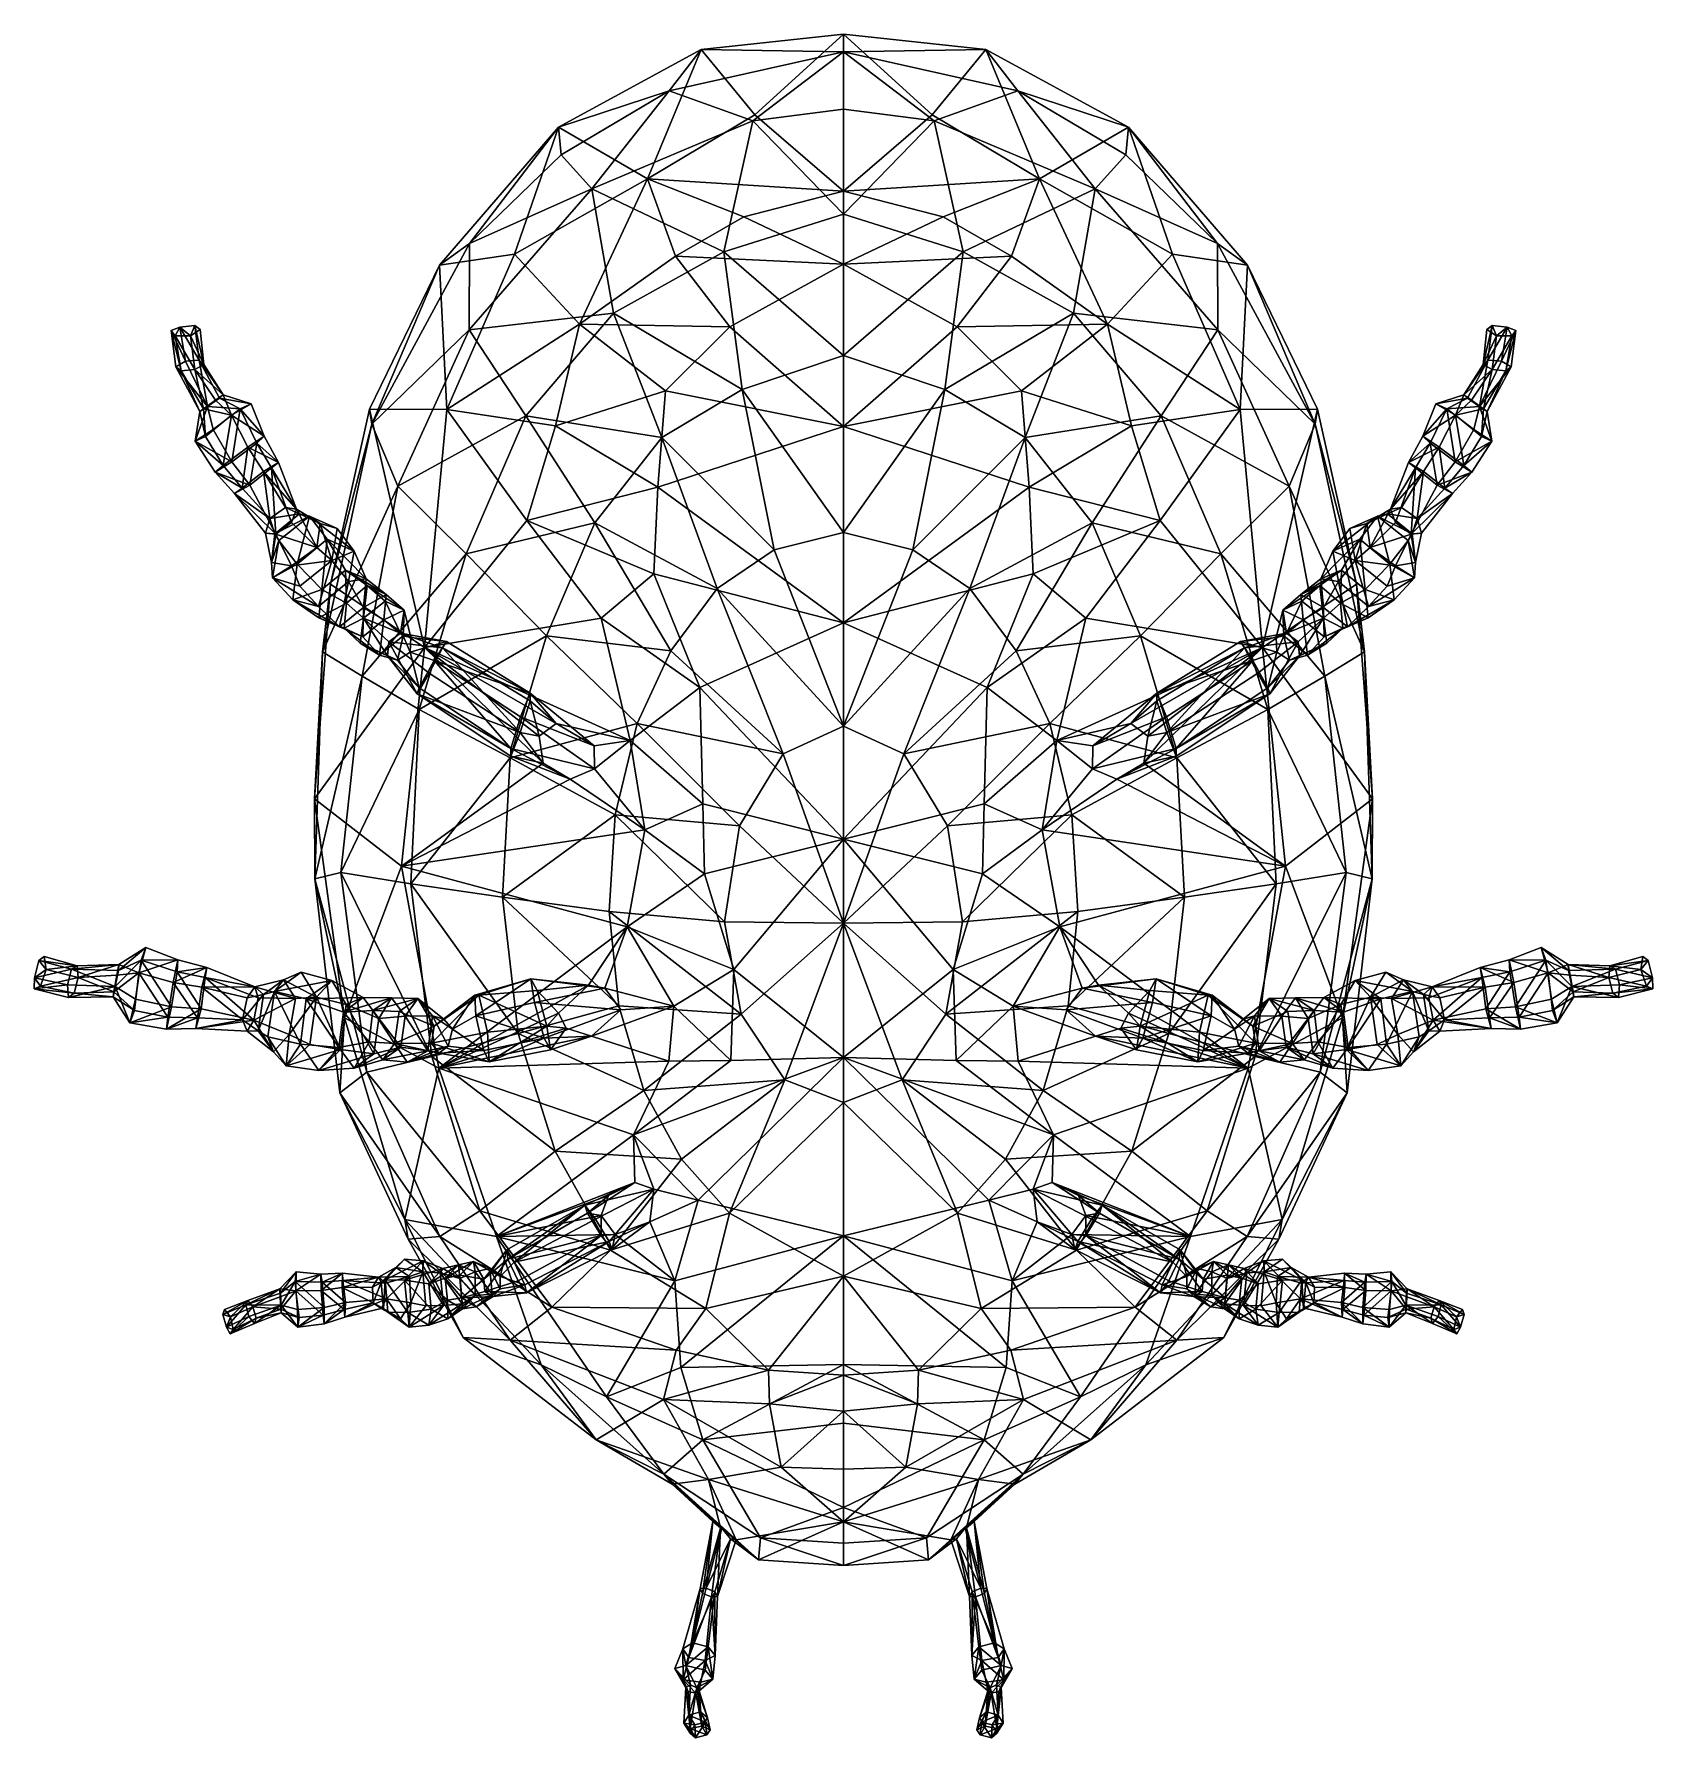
# Model space of a CAD drawing. Extents: x -0.0029 to 0.0029, y -0.00342 to 0.00268.
import ezdxf

# ---------------------------------------------------------------- set-up
doc = ezdxf.new("R2010")
doc.units = 0
doc.layers.add('LADYBUG$LWO', color=1, linetype='CONTINUOUS')

msp = doc.modelspace()

# ---------------------------------------------------------------- linework, layer by layer
at = {"layer": 'LADYBUG$LWO'}
for points in [[(-0.0010202, 0.0023471, 0.0009144), (-0.0005094, 0.0026245, 0.0009036), (-0.0007017, 0.0021613, 0.0009572)], [(-0.0005094, 0.0026245, 0.0009036), (-0.0010202, 0.0023471, 0.0009144), (-0.0006245, 0.0024766, 0.0012456)], [(-0.0003177, 0.0023904, 0.0009832), (-0.0007017, 0.0021613, 0.0009572), (-0.0005094, 0.0026245, 0.0009036)], [(-0.0006245, 0.0024766, 0.0012456), (0, 0.0026162, 0.0011837), (-0.0005094, 0.0026245, 0.0009036)], [(-0.0005094, 0.0026245, 0.0009036), (0, 0.0026801, 0.0008863), (-0.0003177, 0.0023904, 0.0009832)], [(0, 0.0026801, 0.0008863), (-0.0005094, 0.0026245, 0.0009036), (0, 0.0026162, 0.0011837)], [(0, 0.0026801, 0.0008863), (0, 0.0021171, 0.0009057), (-0.0003177, 0.0023904, 0.0009832)], [(0, 0.0021171, 0.0009057), (0, 0.0026801, 0.0008863), (0.0003177, 0.0023904, 0.0009832)], [(0, 0.0026801, 0.0008863), (0.0005094, 0.0026245, 0.0009036), (0.0003177, 0.0023904, 0.0009832)], [(0.0005094, 0.0026245, 0.0009036), (0, 0.0026801, 0.0008863), (0, 0.0026162, 0.0011837)], [(0, 0.0026162, 0.0011837), (0.0006245, 0.0024766, 0.0012456), (0.0005094, 0.0026245, 0.0009036)], [(0.0007017, 0.0021613, 0.0009572), (0.0003177, 0.0023904, 0.0009832), (0.0005094, 0.0026245, 0.0009036)], [(0.0005094, 0.0026245, 0.0009036), (0.0010202, 0.0023471, 0.0009144), (0.0007017, 0.0021613, 0.0009572)], [(0.0010202, 0.0023471, 0.0009144), (0.0005094, 0.0026245, 0.0009036), (0.0006245, 0.0024766, 0.0012456)], [(-0.0006245, 0.0024766, 0.0012456), (-0.0003241, 0.0023692, 0.0017057), (0, 0.0026162, 0.0011837)], [(0, 0.002411, 0.0017211), (0, 0.0026162, 0.0011837), (-0.0003241, 0.0023692, 0.0017057)], [(0.0003241, 0.0023692, 0.0017057), (0.0006245, 0.0024766, 0.0012456), (0, 0.0026162, 0.0011837)], [(0, 0.0026162, 0.0011837), (0, 0.002411, 0.0017211), (0.0003241, 0.0023692, 0.0017057)], [(-0.001011, 0.0022476, 0.0012274), (-0.0006245, 0.0024766, 0.0012456), (-0.0010202, 0.0023471, 0.0009144)], [(-0.001011, 0.0022476, 0.0012274), (-0.0009014, 0.0021263, 0.0016644), (-0.0006245, 0.0024766, 0.0012456)], [(-0.0003241, 0.0023692, 0.0017057), (-0.0006245, 0.0024766, 0.0012456), (-0.0009014, 0.0021263, 0.0016644)], [(0.0006245, 0.0024766, 0.0012456), (0.0003241, 0.0023692, 0.0017057), (0.0009014, 0.0021263, 0.0016644)], [(0.0006245, 0.0024766, 0.0012456), (0.001011, 0.0022476, 0.0012274), (0.0010202, 0.0023471, 0.0009144)], [(0.0009014, 0.0021263, 0.0016644), (0.001011, 0.0022476, 0.0012274), (0.0006245, 0.0024766, 0.0012456)], [(-0.0007017, 0.0021613, 0.0009572), (-0.0003177, 0.0023904, 0.0009832), (0, 0.0021171, 0.0009057)], [(0, 0.0020357, 0.0021591), (0, 0.002411, 0.0017211), (-0.0003241, 0.0023692, 0.0017057)], [(0, 0.002411, 0.0017211), (0, 0.0020357, 0.0021591), (0.0003241, 0.0023692, 0.0017057)], [(0.0003177, 0.0023904, 0.0009832), (0.0007017, 0.0021613, 0.0009572), (0, 0.0021171, 0.0009057)], [(-0.0014467, 0.0018528, 0.0009215), (-0.0010202, 0.0023471, 0.0009144), (-0.0011773, 0.001892, 0.000968)], [(-0.0010202, 0.0023471, 0.0009144), (-0.0014467, 0.0018528, 0.0009215), (-0.0013392, 0.0019298, 0.0012749)], [(-0.001011, 0.0022476, 0.0012274), (-0.0010202, 0.0023471, 0.0009144), (-0.0013392, 0.0019298, 0.0012749)], [(-0.0007017, 0.0021613, 0.0009572), (-0.0011773, 0.001892, 0.000968), (-0.0010202, 0.0023471, 0.0009144)], [(-0.0004288, 0.0019008, 0.0021288), (-0.0003241, 0.0023692, 0.0017057), (-0.0009014, 0.0021263, 0.0016644)], [(-0.0004288, 0.0019008, 0.0021288), (0, 0.0020357, 0.0021591), (-0.0003241, 0.0023692, 0.0017057)], [(0, 0.0020357, 0.0021591), (0.0004288, 0.0019008, 0.0021288), (0.0003241, 0.0023692, 0.0017057)], [(0.0003241, 0.0023692, 0.0017057), (0.0004288, 0.0019008, 0.0021288), (0.0009014, 0.0021263, 0.0016644)], [(0.0011773, 0.001892, 0.000968), (0.0007017, 0.0021613, 0.0009572), (0.0010202, 0.0023471, 0.0009144)], [(0.0010202, 0.0023471, 0.0009144), (0.001011, 0.0022476, 0.0012274), (0.0013392, 0.0019298, 0.0012749)], [(0.0010202, 0.0023471, 0.0009144), (0.0014467, 0.0018528, 0.0009215), (0.0011773, 0.001892, 0.000968)], [(0.0014467, 0.0018528, 0.0009215), (0.0010202, 0.0023471, 0.0009144), (0.0013392, 0.0019298, 0.0012749)], [(-0.0009014, 0.0021263, 0.0016644), (-0.001011, 0.0022476, 0.0012274), (-0.0013392, 0.0019298, 0.0012749)], [(0.001011, 0.0022476, 0.0012274), (0.0009014, 0.0021263, 0.0016644), (0.0013392, 0.0019298, 0.0012749)], [(-0.0007017, 0.0021613, 0.0009572), (-0.0009447, 0.0016409, 0.0008817), (-0.0011773, 0.001892, 0.000968)], [(-0.0009447, 0.0016409, 0.0008817), (-0.0007017, 0.0021613, 0.0009572), (-0.0006018, 0.0018851, 0.0008889)], [(-0.000357, 0.0020252, 0.0008977), (-0.0006018, 0.0018851, 0.0008889), (-0.0007017, 0.0021613, 0.0009572)], [(-0.0007017, 0.0021613, 0.0009572), (0, 0.0021171, 0.0009057), (-0.000357, 0.0020252, 0.0008977)], [(0, 0.0021171, 0.0009057), (0.0007017, 0.0021613, 0.0009572), (0.000357, 0.0020252, 0.0008977)], [(0.0006018, 0.0018851, 0.0008889), (0.000357, 0.0020252, 0.0008977), (0.0007017, 0.0021613, 0.0009572)], [(0.0007017, 0.0021613, 0.0009572), (0.0009447, 0.0016409, 0.0008817), (0.0006018, 0.0018851, 0.0008889)], [(0.0009447, 0.0016409, 0.0008817), (0.0007017, 0.0021613, 0.0009572), (0.0011773, 0.001892, 0.000968)], [(-0.0008236, 0.0016813, 0.0021131), (-0.0009014, 0.0021263, 0.0016644), (-0.0013398, 0.0016215, 0.0016966)], [(-0.0013398, 0.0016215, 0.0016966), (-0.0009014, 0.0021263, 0.0016644), (-0.0013392, 0.0019298, 0.0012749)], [(-0.0008236, 0.0016813, 0.0021131), (-0.0004288, 0.0019008, 0.0021288), (-0.0009014, 0.0021263, 0.0016644)], [(-0.000357, 0.0020252, 0.0008977), (0, 0.0021171, 0.0009057), (0, 0.0018564, 0.0008261)], [(0, 0.0021171, 0.0009057), (0.000357, 0.0020252, 0.0008977), (0, 0.0018564, 0.0008261)], [(0.0004288, 0.0019008, 0.0021288), (0.0008236, 0.0016813, 0.0021131), (0.0009014, 0.0021263, 0.0016644)], [(0.0009014, 0.0021263, 0.0016644), (0.0008236, 0.0016813, 0.0021131), (0.0013398, 0.0016215, 0.0016966)], [(0.0009014, 0.0021263, 0.0016644), (0.0013398, 0.0016215, 0.0016966), (0.0013392, 0.0019298, 0.0012749)], [(-0.0006018, 0.0018851, 0.0008889), (-0.000357, 0.0020252, 0.0008977), (0, 0.0018564, 0.0008261)], [(0, 0.0015287, 0.00242), (0, 0.0020357, 0.0021591), (-0.0004288, 0.0019008, 0.0021288)], [(0, 0.0020357, 0.0021591), (0, 0.0015287, 0.00242), (0.0004288, 0.0019008, 0.0021288)], [(0.000357, 0.0020252, 0.0008977), (0.0006018, 0.0018851, 0.0008889), (0, 0.0018564, 0.0008261)], [(-0.0013392, 0.0019298, 0.0012749), (-0.0014467, 0.0018528, 0.0009215), (-0.0016881, 0.0012837, 0.0012803)], [(-0.0013398, 0.0016215, 0.0016966), (-0.0013392, 0.0019298, 0.0012749), (-0.0016881, 0.0012837, 0.0012803)], [(-0.0011773, 0.001892, 0.000968), (-0.00142, 0.0013354, 0.0009324), (-0.0014467, 0.0018528, 0.0009215)], [(-0.0011773, 0.001892, 0.000968), (-0.0009447, 0.0016409, 0.0008817), (-0.00142, 0.0013354, 0.0009324)], [(-0.0003623, 0.0014074, 0.0023997), (-0.0004288, 0.0019008, 0.0021288), (-0.0008236, 0.0016813, 0.0021131)], [(-0.0003623, 0.0014074, 0.0023997), (0, 0.0015287, 0.00242), (-0.0004288, 0.0019008, 0.0021288)], [(0, 0.0015287, 0.00242), (0.0003623, 0.0014074, 0.0023997), (0.0004288, 0.0019008, 0.0021288)], [(0.0004288, 0.0019008, 0.0021288), (0.0003623, 0.0014074, 0.0023997), (0.0008236, 0.0016813, 0.0021131)], [(0.0009447, 0.0016409, 0.0008817), (0.0011773, 0.001892, 0.000968), (0.00142, 0.0013354, 0.0009324)], [(0.00142, 0.0013354, 0.0009324), (0.0011773, 0.001892, 0.000968), (0.0014467, 0.0018528, 0.0009215)], [(0.0014467, 0.0018528, 0.0009215), (0.0013392, 0.0019298, 0.0012749), (0.0016881, 0.0012837, 0.0012803)], [(0.0013392, 0.0019298, 0.0012749), (0.0013398, 0.0016215, 0.0016966), (0.0016881, 0.0012837, 0.0012803)], [(-0.0016967, 0.0013367, 0.0008997), (-0.0014467, 0.0018528, 0.0009215), (-0.00142, 0.0013354, 0.0009324)], [(-0.0014467, 0.0018528, 0.0009215), (-0.0016967, 0.0013367, 0.0008997), (-0.0016881, 0.0012837, 0.0012803)], [(-0.0006018, 0.0018851, 0.0008889), (-0.0004072, 0.0016325, 0.0008099), (-0.0009447, 0.0016409, 0.0008817)], [(0, 0.0018564, 0.0008261), (-0.0004072, 0.0016325, 0.0008099), (-0.0006018, 0.0018851, 0.0008889)], [(0, 0.0018564, 0.0008261), (0, 0.0012755, 0.0007422), (-0.0004072, 0.0016325, 0.0008099)], [(0.0004072, 0.0016325, 0.0008099), (0, 0.0018564, 0.0008261), (0.0006018, 0.0018851, 0.0008889)], [(0, 0.0012755, 0.0007422), (0, 0.0018564, 0.0008261), (0.0004072, 0.0016325, 0.0008099)], [(0.0004072, 0.0016325, 0.0008099), (0.0006018, 0.0018851, 0.0008889), (0.0009447, 0.0016409, 0.0008817)], [(0.0014467, 0.0018528, 0.0009215), (0.0016967, 0.0013367, 0.0008997), (0.00142, 0.0013354, 0.0009324)], [(0.0016967, 0.0013367, 0.0008997), (0.0014467, 0.0018528, 0.0009215), (0.0016881, 0.0012837, 0.0012803)], [(-0.0011367, 0.0013135, 0.0020855), (-0.0008236, 0.0016813, 0.0021131), (-0.0013398, 0.0016215, 0.0016966)], [(-0.0006502, 0.0012357, 0.0023851), (-0.0008236, 0.0016813, 0.0021131), (-0.0011367, 0.0013135, 0.0020855)], [(-0.0006502, 0.0012357, 0.0023851), (-0.0003623, 0.0014074, 0.0023997), (-0.0008236, 0.0016813, 0.0021131)], [(0.0003623, 0.0014074, 0.0023997), (0.0006502, 0.0012357, 0.0023851), (0.0008236, 0.0016813, 0.0021131)], [(0.0008236, 0.0016813, 0.0021131), (0.0006502, 0.0012357, 0.0023851), (0.0011367, 0.0013135, 0.0020855)], [(0.0008236, 0.0016813, 0.0021131), (0.0011367, 0.0013135, 0.0020855), (0.0013398, 0.0016215, 0.0016966)], [(-0.0023757, 0.0016311, 0.0000953), (-0.0024073, 0.0016191, 0.0001407), (-0.0023922, 0.0016, 0.0001901)], [(-0.0023757, 0.0016311, 0.0000953), (-0.0023557, 0.0015084, 0.0000522), (-0.0024073, 0.0016191, 0.0001407)], [(-0.0023902, 0.0014888, 0.0000923), (-0.0024073, 0.0016191, 0.0001407), (-0.0023557, 0.0015084, 0.0000522)], [(-0.0023922, 0.0016, 0.0001901), (-0.0024073, 0.0016191, 0.0001407), (-0.002371, 0.0014741, 0.0001417)], [(-0.0024073, 0.0016191, 0.0001407), (-0.0023902, 0.0014888, 0.0000923), (-0.002371, 0.0014741, 0.0001417)], [(-0.002338, 0.0016001, 0.000205), (-0.0023757, 0.0016311, 0.0000953), (-0.0023922, 0.0016, 0.0001901)], [(-0.002338, 0.0016001, 0.000205), (-0.0023922, 0.0016, 0.0001901), (-0.0023219, 0.0014791, 0.0001509)], [(-0.0023922, 0.0016, 0.0001901), (-0.002371, 0.0014741, 0.0001417), (-0.0023219, 0.0014791, 0.0001509)], [(-0.0023216, 0.0016367, 0.0001078), (-0.0023757, 0.0016311, 0.0000953), (-0.002338, 0.0016001, 0.000205)], [(-0.0023216, 0.0016367, 0.0001078), (-0.0023064, 0.0015127, 0.000065), (-0.0023757, 0.0016311, 0.0000953)], [(-0.0023557, 0.0015084, 0.0000522), (-0.0023757, 0.0016311, 0.0000953), (-0.0023064, 0.0015127, 0.000065)], [(-0.0023032, 0.0016229, 0.0001625), (-0.0023216, 0.0016367, 0.0001078), (-0.002338, 0.0016001, 0.000205)], [(-0.0023032, 0.0016229, 0.0001625), (-0.002338, 0.0016001, 0.000205), (-0.0022901, 0.0014976, 0.0001132)], [(-0.002338, 0.0016001, 0.000205), (-0.0023219, 0.0014791, 0.0001509), (-0.0022901, 0.0014976, 0.0001132)], [(-0.0023064, 0.0015127, 0.000065), (-0.0023216, 0.0016367, 0.0001078), (-0.0022901, 0.0014976, 0.0001132)], [(-0.0023032, 0.0016229, 0.0001625), (-0.0022901, 0.0014976, 0.0001132), (-0.0023216, 0.0016367, 0.0001078)], [(-0.0015949, 0.0010614, 0.0016717), (-0.0013398, 0.0016215, 0.0016966), (-0.0016881, 0.0012837, 0.0012803)], [(-0.0011367, 0.0013135, 0.0020855), (-0.0013398, 0.0016215, 0.0016966), (-0.0015949, 0.0010614, 0.0016717)], [(-0.0010313, 0.001278, 0.000831), (-0.00142, 0.0013354, 0.0009324), (-0.0009447, 0.0016409, 0.0008817)], [(-0.0009447, 0.0016409, 0.0008817), (-0.0006369, 0.0014032, 0.0007977), (-0.0010313, 0.001278, 0.000831)], [(-0.0004072, 0.0016325, 0.0008099), (-0.0006369, 0.0014032, 0.0007977), (-0.0009447, 0.0016409, 0.0008817)], [(-0.0006369, 0.0014032, 0.0007977), (-0.0004072, 0.0016325, 0.0008099), (0, 0.0012755, 0.0007422)], [(0.0004072, 0.0016325, 0.0008099), (0.0006369, 0.0014032, 0.0007977), (0, 0.0012755, 0.0007422)], [(0.0006369, 0.0014032, 0.0007977), (0.0004072, 0.0016325, 0.0008099), (0.0009447, 0.0016409, 0.0008817)], [(0.0006369, 0.0014032, 0.0007977), (0.0009447, 0.0016409, 0.0008817), (0.0010313, 0.001278, 0.000831)], [(0.00142, 0.0013354, 0.0009324), (0.0010313, 0.001278, 0.000831), (0.0009447, 0.0016409, 0.0008817)], [(0.0013398, 0.0016215, 0.0016966), (0.0011367, 0.0013135, 0.0020855), (0.0015949, 0.0010614, 0.0016717)], [(0.0013398, 0.0016215, 0.0016966), (0.0015949, 0.0010614, 0.0016717), (0.0016881, 0.0012837, 0.0012803)], [(0.0023216, 0.0016367, 0.0001078), (0.0023064, 0.0015127, 0.000065), (0.0022901, 0.0014976, 0.0001132)], [(0.0022901, 0.0014976, 0.0001132), (0.0023032, 0.0016229, 0.0001625), (0.0023216, 0.0016367, 0.0001078)], [(0.002338, 0.0016001, 0.000205), (0.0023032, 0.0016229, 0.0001625), (0.0022901, 0.0014976, 0.0001132)], [(0.0023219, 0.0014791, 0.0001509), (0.002338, 0.0016001, 0.000205), (0.0022901, 0.0014976, 0.0001132)], [(0.0023216, 0.0016367, 0.0001078), (0.0023032, 0.0016229, 0.0001625), (0.002338, 0.0016001, 0.000205)], [(0.0023064, 0.0015127, 0.000065), (0.0023216, 0.0016367, 0.0001078), (0.0023757, 0.0016311, 0.0000953)], [(0.0023757, 0.0016311, 0.0000953), (0.0023557, 0.0015084, 0.0000522), (0.0023064, 0.0015127, 0.000065)], [(0.0023757, 0.0016311, 0.0000953), (0.0023216, 0.0016367, 0.0001078), (0.002338, 0.0016001, 0.000205)], [(0.0023922, 0.0016, 0.0001901), (0.002338, 0.0016001, 0.000205), (0.0023219, 0.0014791, 0.0001509)], [(0.002371, 0.0014741, 0.0001417), (0.0023922, 0.0016, 0.0001901), (0.0023219, 0.0014791, 0.0001509)], [(0.0023757, 0.0016311, 0.0000953), (0.002338, 0.0016001, 0.000205), (0.0023922, 0.0016, 0.0001901)], [(0.0023557, 0.0015084, 0.0000522), (0.0023757, 0.0016311, 0.0000953), (0.0024073, 0.0016191, 0.0001407)], [(0.0024073, 0.0016191, 0.0001407), (0.0023902, 0.0014888, 0.0000923), (0.0023557, 0.0015084, 0.0000522)], [(0.0024073, 0.0016191, 0.0001407), (0.0023922, 0.0016, 0.0001901), (0.002371, 0.0014741, 0.0001417)], [(0.0023902, 0.0014888, 0.0000923), (0.0024073, 0.0016191, 0.0001407), (0.002371, 0.0014741, 0.0001417)], [(0.0024073, 0.0016191, 0.0001407), (0.0023757, 0.0016311, 0.0000953), (0.0023922, 0.0016, 0.0001901)], [(0, 0.000896, 0.0025887), (0, 0.0015287, 0.00242), (-0.0003623, 0.0014074, 0.0023997)], [(0, 0.0015287, 0.00242), (0, 0.000896, 0.0025887), (0.0003623, 0.0014074, 0.0023997)], [(-0.0023557, 0.0015084, 0.0000522), (-0.0022765, 0.0013471, 0.0000387), (-0.0023902, 0.0014888, 0.0000923)], [(-0.0023038, 0.0013285, 0.0000789), (-0.0023902, 0.0014888, 0.0000923), (-0.0022765, 0.0013471, 0.0000387)], [(-0.0023902, 0.0014888, 0.0000923), (-0.0023038, 0.0013285, 0.0000789), (-0.002371, 0.0014741, 0.0001417)], [(-0.002371, 0.0014741, 0.0001417), (-0.0022917, 0.0013389, 0.0001312), (-0.0023219, 0.0014791, 0.0001509)], [(-0.0022917, 0.0013389, 0.0001312), (-0.002371, 0.0014741, 0.0001417), (-0.0023038, 0.0013285, 0.0000789)], [(-0.0023557, 0.0015084, 0.0000522), (-0.0023064, 0.0015127, 0.000065), (-0.0022765, 0.0013471, 0.0000387)], [(-0.0022901, 0.0014976, 0.0001132), (-0.0023219, 0.0014791, 0.0001509), (-0.0022203, 0.0013888, 0.0000978)], [(-0.0022483, 0.0013698, 0.0001414), (-0.0023219, 0.0014791, 0.0001509), (-0.0022917, 0.0013389, 0.0001312)], [(-0.0023219, 0.0014791, 0.0001509), (-0.0022483, 0.0013698, 0.0001414), (-0.0022203, 0.0013888, 0.0000978)], [(-0.0022339, 0.0013761, 0.0000461), (-0.0023064, 0.0015127, 0.000065), (-0.0022203, 0.0013888, 0.0000978)], [(-0.0022901, 0.0014976, 0.0001132), (-0.0022203, 0.0013888, 0.0000978), (-0.0023064, 0.0015127, 0.000065)], [(-0.0023064, 0.0015127, 0.000065), (-0.0022339, 0.0013761, 0.0000461), (-0.0022765, 0.0013471, 0.0000387)], [(0.0023064, 0.0015127, 0.000065), (0.0022339, 0.0013761, 0.0000461), (0.0022203, 0.0013888, 0.0000978)], [(0.0022203, 0.0013888, 0.0000978), (0.0022901, 0.0014976, 0.0001132), (0.0023064, 0.0015127, 0.000065)], [(0.0023219, 0.0014791, 0.0001509), (0.0022901, 0.0014976, 0.0001132), (0.0022203, 0.0013888, 0.0000978)], [(0.0022483, 0.0013698, 0.0001414), (0.0023219, 0.0014791, 0.0001509), (0.0022203, 0.0013888, 0.0000978)], [(0.0022339, 0.0013761, 0.0000461), (0.0023064, 0.0015127, 0.000065), (0.0022765, 0.0013471, 0.0000387)], [(0.0023219, 0.0014791, 0.0001509), (0.0022483, 0.0013698, 0.0001414), (0.0022917, 0.0013389, 0.0001312)], [(0.0023064, 0.0015127, 0.000065), (0.0023557, 0.0015084, 0.0000522), (0.0022765, 0.0013471, 0.0000387)], [(0.0022765, 0.0013471, 0.0000387), (0.0023557, 0.0015084, 0.0000522), (0.0023902, 0.0014888, 0.0000923)], [(0.0023902, 0.0014888, 0.0000923), (0.0023038, 0.0013285, 0.0000789), (0.0022765, 0.0013471, 0.0000387)], [(0.0022917, 0.0013389, 0.0001312), (0.002371, 0.0014741, 0.0001417), (0.0023219, 0.0014791, 0.0001509)], [(0.002371, 0.0014741, 0.0001417), (0.0022917, 0.0013389, 0.0001312), (0.0023038, 0.0013285, 0.0000789)], [(0.0023038, 0.0013285, 0.0000789), (0.0023902, 0.0014888, 0.0000923), (0.002371, 0.0014741, 0.0001417)], [(-0.0006369, 0.0014032, 0.0007977), (-0.0006647, 0.0010576, 0.000758), (-0.0010313, 0.001278, 0.000831)], [(-0.0006647, 0.0010576, 0.000758), (-0.0006369, 0.0014032, 0.0007977), (0, 0.0012755, 0.0007422)], [(-0.0002488, 0.0008338, 0.0025715), (-0.0003623, 0.0014074, 0.0023997), (-0.0006502, 0.0012357, 0.0023851)], [(-0.0002488, 0.0008338, 0.0025715), (0, 0.000896, 0.0025887), (-0.0003623, 0.0014074, 0.0023997)], [(0, 0.000896, 0.0025887), (0.0002488, 0.0008338, 0.0025715), (0.0003623, 0.0014074, 0.0023997)], [(0.0006369, 0.0014032, 0.0007977), (0.0006647, 0.0010576, 0.000758), (0, 0.0012755, 0.0007422)], [(0.0003623, 0.0014074, 0.0023997), (0.0002488, 0.0008338, 0.0025715), (0.0006502, 0.0012357, 0.0023851)], [(0.0006647, 0.0010576, 0.000758), (0.0006369, 0.0014032, 0.0007977), (0.0010313, 0.001278, 0.000831)], [(-0.0023038, 0.0013285, 0.0000789), (-0.0022765, 0.0013471, 0.0000387), (-0.0023209, 0.001223, 0.0000759)], [(-0.0022765, 0.0013471, 0.0000387), (-0.0022568, 0.001264), (-0.0023209, 0.001223, 0.0000759)], [(-0.0022483, 0.0013698, 0.0001414), (-0.0022917, 0.0013389, 0.0001312), (-0.0021913, 0.0013155, 0.0002083)], [(-0.0022339, 0.0013761, 0.0000461), (-0.0021594, 0.0013388), (-0.0022765, 0.0013471, 0.0000387)], [(-0.0022568, 0.001264), (-0.0022765, 0.0013471, 0.0000387), (-0.0021594, 0.0013388)], [(-0.0022483, 0.0013698, 0.0001414), (-0.0021913, 0.0013155, 0.0002083), (-0.0022203, 0.0013888, 0.0000978)], [(-0.0022203, 0.0013888, 0.0000978), (-0.0021208, 0.0013559, 0.0001155), (-0.0022339, 0.0013761, 0.0000461)], [(-0.0021594, 0.0013388), (-0.0022339, 0.0013761, 0.0000461), (-0.0021208, 0.0013559, 0.0001155)], [(-0.0021208, 0.0013559, 0.0001155), (-0.0022203, 0.0013888, 0.0000978), (-0.0021913, 0.0013155, 0.0002083)], [(-0.0021208, 0.0013559, 0.0001155), (-0.0021913, 0.0013155, 0.0002083), (-0.0020734, 0.0012409, 0.0001058)], [(-0.0021208, 0.0013559, 0.0001155), (-0.0020734, 0.0012409, 0.0001058), (-0.0021594, 0.0013388)], [(0.0021913, 0.0013155, 0.0002083), (0.0021208, 0.0013559, 0.0001155), (0.0020734, 0.0012409, 0.0001058)], [(0.0020734, 0.0012409, 0.0001058), (0.0021208, 0.0013559, 0.0001155), (0.0021594, 0.0013388)], [(0.0022203, 0.0013888, 0.0000978), (0.0021208, 0.0013559, 0.0001155), (0.0021913, 0.0013155, 0.0002083)], [(0.0021208, 0.0013559, 0.0001155), (0.0022203, 0.0013888, 0.0000978), (0.0022339, 0.0013761, 0.0000461)], [(0.0022339, 0.0013761, 0.0000461), (0.0021594, 0.0013388), (0.0021208, 0.0013559, 0.0001155)], [(0.0021594, 0.0013388), (0.0022339, 0.0013761, 0.0000461), (0.0022765, 0.0013471, 0.0000387)], [(0.0022765, 0.0013471, 0.0000387), (0.0022568, 0.001264), (0.0021594, 0.0013388)], [(0.0021913, 0.0013155, 0.0002083), (0.0022483, 0.0013698, 0.0001414), (0.0022203, 0.0013888, 0.0000978)], [(0.0022917, 0.0013389, 0.0001312), (0.0022483, 0.0013698, 0.0001414), (0.0021913, 0.0013155, 0.0002083)], [(0.0022568, 0.001264), (0.0022765, 0.0013471, 0.0000387), (0.0023209, 0.001223, 0.0000759)], [(0.0022765, 0.0013471, 0.0000387), (0.0023038, 0.0013285, 0.0000789), (0.0023209, 0.001223, 0.0000759)], [(-0.0023038, 0.0013285, 0.0000789), (-0.0023209, 0.001223, 0.0000759), (-0.0022836, 0.0012396, 0.0001957)], [(-0.0022917, 0.0013389, 0.0001312), (-0.0023038, 0.0013285, 0.0000789), (-0.0022836, 0.0012396, 0.0001957)], [(-0.0022917, 0.0013389, 0.0001312), (-0.0022836, 0.0012396, 0.0001957), (-0.0021913, 0.0013155, 0.0002083)], [(-0.0022836, 0.0012396, 0.0001957), (-0.0022203, 0.0011359, 0.0001779), (-0.0021913, 0.0013155, 0.0002083)], [(-0.0022568, 0.001264), (-0.0021594, 0.0013388), (-0.0021895, 0.001149)], [(-0.0021329, 0.0012016, 0.0001962), (-0.0021913, 0.0013155, 0.0002083), (-0.0022203, 0.0011359, 0.0001779)], [(-0.0021913, 0.0013155, 0.0002083), (-0.0021329, 0.0012016, 0.0001962), (-0.0020734, 0.0012409, 0.0001058)], [(-0.0021594, 0.0013388), (-0.0021007, 0.0012154), (-0.0021895, 0.001149)], [(-0.0021007, 0.0012154), (-0.0021594, 0.0013388), (-0.0020734, 0.0012409, 0.0001058)], [(-0.0018652, 0.000468, 0.001319), (-0.0016881, 0.0012837, 0.0012803), (-0.0018363, 0.0007111, 0.000952)], [(-0.0015949, 0.0010614, 0.0016717), (-0.0016881, 0.0012837, 0.0012803), (-0.0018652, 0.000468, 0.001319)], [(-0.0018363, 0.0007111, 0.000952), (-0.0016967, 0.0013367, 0.0008997), (-0.0015005, 0.0004842, 0.00091)], [(-0.0016967, 0.0013367, 0.0008997), (-0.0018363, 0.0007111, 0.000952), (-0.0016881, 0.0012837, 0.0012803)], [(-0.00142, 0.0013354, 0.0009324), (-0.0015005, 0.0004842, 0.00091), (-0.0016967, 0.0013367, 0.0008997)], [(-0.0013514, 0.0008195, 0.0020533), (-0.0011367, 0.0013135, 0.0020855), (-0.0015949, 0.0010614, 0.0016717)], [(-0.00142, 0.0013354, 0.0009324), (-0.0011333, 0.0009386, 0.0008161), (-0.0015005, 0.0004842, 0.00091)], [(-0.0010313, 0.001278, 0.000831), (-0.0011333, 0.0009386, 0.0008161), (-0.00142, 0.0013354, 0.0009324)], [(-0.0008907, 0.0009302, 0.0023613), (-0.0011367, 0.0013135, 0.0020855), (-0.0013514, 0.0008195, 0.0020533)], [(-0.0008907, 0.0009302, 0.0023613), (-0.0006502, 0.0012357, 0.0023851), (-0.0011367, 0.0013135, 0.0020855)], [(0.0006502, 0.0012357, 0.0023851), (0.0008907, 0.0009302, 0.0023613), (0.0011367, 0.0013135, 0.0020855)], [(0.0011367, 0.0013135, 0.0020855), (0.0008907, 0.0009302, 0.0023613), (0.0013514, 0.0008195, 0.0020533)], [(0.0011333, 0.0009386, 0.0008161), (0.0010313, 0.001278, 0.000831), (0.00142, 0.0013354, 0.0009324)], [(0.0011333, 0.0009386, 0.0008161), (0.00142, 0.0013354, 0.0009324), (0.0015005, 0.0004842, 0.00091)], [(0.0011367, 0.0013135, 0.0020855), (0.0013514, 0.0008195, 0.0020533), (0.0015949, 0.0010614, 0.0016717)], [(0.0015005, 0.0004842, 0.00091), (0.00142, 0.0013354, 0.0009324), (0.0016967, 0.0013367, 0.0008997)], [(0.0016967, 0.0013367, 0.0008997), (0.0018363, 0.0007111, 0.000952), (0.0015005, 0.0004842, 0.00091)], [(0.0016881, 0.0012837, 0.0012803), (0.0015949, 0.0010614, 0.0016717), (0.0018652, 0.000468, 0.001319)], [(0.0018363, 0.0007111, 0.000952), (0.0016967, 0.0013367, 0.0008997), (0.0016881, 0.0012837, 0.0012803)], [(0.0016881, 0.0012837, 0.0012803), (0.0018652, 0.000468, 0.001319), (0.0018363, 0.0007111, 0.000952)], [(0.0021594, 0.0013388), (0.0021007, 0.0012154), (0.0020734, 0.0012409, 0.0001058)], [(0.0021329, 0.0012016, 0.0001962), (0.0021913, 0.0013155, 0.0002083), (0.0020734, 0.0012409, 0.0001058)], [(0.0021007, 0.0012154), (0.0021594, 0.0013388), (0.0021895, 0.001149)], [(0.0021913, 0.0013155, 0.0002083), (0.0021329, 0.0012016, 0.0001962), (0.0022203, 0.0011359, 0.0001779)], [(0.0021594, 0.0013388), (0.0022568, 0.001264), (0.0021895, 0.001149)], [(0.0022836, 0.0012396, 0.0001957), (0.0022917, 0.0013389, 0.0001312), (0.0021913, 0.0013155, 0.0002083)], [(0.0022203, 0.0011359, 0.0001779), (0.0022836, 0.0012396, 0.0001957), (0.0021913, 0.0013155, 0.0002083)], [(0.0023038, 0.0013285, 0.0000789), (0.0022917, 0.0013389, 0.0001312), (0.0022836, 0.0012396, 0.0001957)], [(0.0023209, 0.001223, 0.0000759), (0.0023038, 0.0013285, 0.0000789), (0.0022836, 0.0012396, 0.0001957)], [(-0.0022568, 0.001264), (-0.0021895, 0.001149), (-0.0023209, 0.001223, 0.0000759)], [(-0.0022836, 0.0012396, 0.0001957), (-0.0023209, 0.001223, 0.0000759), (-0.0022203, 0.0011359, 0.0001779)], [(-0.0022495, 0.0011115, 0.0000715), (-0.0023209, 0.001223, 0.0000759), (-0.0021895, 0.001149)], [(-0.0023209, 0.001223, 0.0000759), (-0.0022495, 0.0011115, 0.0000715), (-0.0022203, 0.0011359, 0.0001779)], [(-0.0020734, 0.0012409, 0.0001058), (-0.0021329, 0.0012016, 0.0001962), (-0.0020221, 0.0011458, 0.0001013)], [(-0.0020734, 0.0012409, 0.0001058), (-0.0020221, 0.0011458, 0.0001013), (-0.0021007, 0.0012154)], [(-0.0006647, 0.0010576, 0.000758), (-0.0011333, 0.0009386, 0.0008161), (-0.0010313, 0.001278, 0.000831)], [(-0.0004526, 0.0006946, 0.0025648), (-0.0006502, 0.0012357, 0.0023851), (-0.0008907, 0.0009302, 0.0023613)], [(0, 0.0012755, 0.0007422), (0, 0.0005717, 0.0006749), (-0.0006647, 0.0010576, 0.000758)], [(-0.0004526, 0.0006946, 0.0025648), (-0.0002488, 0.0008338, 0.0025715), (-0.0006502, 0.0012357, 0.0023851)], [(0, 0.0005717, 0.0006749), (0, 0.0012755, 0.0007422), (0.0006647, 0.0010576, 0.000758)], [(0.0002488, 0.0008338, 0.0025715), (0.0004526, 0.0006946, 0.0025648), (0.0006502, 0.0012357, 0.0023851)], [(0.0006502, 0.0012357, 0.0023851), (0.0004526, 0.0006946, 0.0025648), (0.0008907, 0.0009302, 0.0023613)], [(0.0011333, 0.0009386, 0.0008161), (0.0006647, 0.0010576, 0.000758), (0.0010313, 0.001278, 0.000831)], [(0.0021329, 0.0012016, 0.0001962), (0.0020734, 0.0012409, 0.0001058), (0.0020221, 0.0011458, 0.0001013)], [(0.0020221, 0.0011458, 0.0001013), (0.0020734, 0.0012409, 0.0001058), (0.0021007, 0.0012154)], [(0.0021895, 0.001149), (0.0022568, 0.001264), (0.0023209, 0.001223, 0.0000759)], [(0.0023209, 0.001223, 0.0000759), (0.0022495, 0.0011115, 0.0000715), (0.0021895, 0.001149)], [(0.0023209, 0.001223, 0.0000759), (0.0022836, 0.0012396, 0.0001957), (0.0022203, 0.0011359, 0.0001779)], [(0.0022495, 0.0011115, 0.0000715), (0.0023209, 0.001223, 0.0000759), (0.0022203, 0.0011359, 0.0001779)], [(-0.0022203, 0.0011359, 0.0001779), (-0.0021528, 0.0010543, 0.0001654), (-0.0021329, 0.0012016, 0.0001962)], [(-0.0021895, 0.001149), (-0.0021007, 0.0012154), (-0.0021248, 0.0010655)], [(-0.0020765, 0.0011144, 0.0001822), (-0.0021329, 0.0012016, 0.0001962), (-0.0021528, 0.0010543, 0.0001654)], [(-0.0021329, 0.0012016, 0.0001962), (-0.0020765, 0.0011144, 0.0001822), (-0.0020221, 0.0011458, 0.0001013)], [(-0.0021007, 0.0012154), (-0.0020476, 0.0011271), (-0.0021248, 0.0010655)], [(-0.0020476, 0.0011271), (-0.0021007, 0.0012154), (-0.0020221, 0.0011458, 0.0001013)], [(0.0021007, 0.0012154), (0.0020476, 0.0011271), (0.0020221, 0.0011458, 0.0001013)], [(0.0020765, 0.0011144, 0.0001822), (0.0021329, 0.0012016, 0.0001962), (0.0020221, 0.0011458, 0.0001013)], [(0.0020476, 0.0011271), (0.0021007, 0.0012154), (0.0021248, 0.0010655)], [(0.0021329, 0.0012016, 0.0001962), (0.0020765, 0.0011144, 0.0001822), (0.0021528, 0.0010543, 0.0001654)], [(0.0021007, 0.0012154), (0.0021895, 0.001149), (0.0021248, 0.0010655)], [(0.0021528, 0.0010543, 0.0001654), (0.0022203, 0.0011359, 0.0001779), (0.0021329, 0.0012016, 0.0001962)], [(-0.0021895, 0.001149), (-0.0021248, 0.0010655), (-0.0022495, 0.0011115, 0.0000715)], [(-0.0022203, 0.0011359, 0.0001779), (-0.0022495, 0.0011115, 0.0000715), (-0.0021528, 0.0010543, 0.0001654)], [(-0.0021796, 0.0010347, 0.0000691), (-0.0022495, 0.0011115, 0.0000715), (-0.0021248, 0.0010655)], [(-0.0022495, 0.0011115, 0.0000715), (-0.0021796, 0.0010347, 0.0000691), (-0.0021528, 0.0010543, 0.0001654)], [(-0.0021528, 0.0010543, 0.0001654), (-0.002054, 0.0009455, 0.0001627), (-0.0020765, 0.0011144, 0.0001822)], [(-0.0021248, 0.0010655), (-0.0020476, 0.0011271), (-0.0020326, 0.0008892, 0.0000482)], [(-0.0020221, 0.0011458, 0.0001013), (-0.0020765, 0.0011144, 0.0001822), (-0.0019582, 0.0009791, 0.0000951)], [(-0.0019976, 0.0009847, 0.0001555), (-0.0020765, 0.0011144, 0.0001822), (-0.002054, 0.0009455, 0.0001627)], [(-0.0020765, 0.0011144, 0.0001822), (-0.0019976, 0.0009847, 0.0001555), (-0.0019582, 0.0009791, 0.0000951)], [(-0.0020221, 0.0011458, 0.0001013), (-0.0019582, 0.0009791, 0.0000951), (-0.0020476, 0.0011271)], [(-0.0019756, 0.0009309, 0.0000396), (-0.0020476, 0.0011271), (-0.0019582, 0.0009791, 0.0000951)], [(-0.0020476, 0.0011271), (-0.0019756, 0.0009309, 0.0000396), (-0.0020326, 0.0008892, 0.0000482)], [(0.0020765, 0.0011144, 0.0001822), (0.0020221, 0.0011458, 0.0001013), (0.0019582, 0.0009791, 0.0000951)], [(0.0019582, 0.0009791, 0.0000951), (0.0020221, 0.0011458, 0.0001013), (0.0020476, 0.0011271)], [(0.0020476, 0.0011271), (0.0019756, 0.0009309, 0.0000396), (0.0019582, 0.0009791, 0.0000951)], [(0.0019976, 0.0009847, 0.0001555), (0.0020765, 0.0011144, 0.0001822), (0.0019582, 0.0009791, 0.0000951)], [(0.0019756, 0.0009309, 0.0000396), (0.0020476, 0.0011271), (0.0020326, 0.0008892, 0.0000482)], [(0.0020765, 0.0011144, 0.0001822), (0.0019976, 0.0009847, 0.0001555), (0.002054, 0.0009455, 0.0001627)], [(0.0020476, 0.0011271), (0.0021248, 0.0010655), (0.0020326, 0.0008892, 0.0000482)], [(0.002054, 0.0009455, 0.0001627), (0.0021528, 0.0010543, 0.0001654), (0.0020765, 0.0011144, 0.0001822)], [(0.0021248, 0.0010655), (0.0021895, 0.001149), (0.0022495, 0.0011115, 0.0000715)], [(0.0022495, 0.0011115, 0.0000715), (0.0021796, 0.0010347, 0.0000691), (0.0021248, 0.0010655)], [(0.0022495, 0.0011115, 0.0000715), (0.0022203, 0.0011359, 0.0001779), (0.0021528, 0.0010543, 0.0001654)], [(0.0021796, 0.0010347, 0.0000691), (0.0022495, 0.0011115, 0.0000715), (0.0021528, 0.0010543, 0.0001654)], [(-0.0021248, 0.0010655), (-0.0020326, 0.0008892, 0.0000482), (-0.0021796, 0.0010347, 0.0000691)], [(-0.0021528, 0.0010543, 0.0001654), (-0.0021796, 0.0010347, 0.0000691), (-0.002054, 0.0009455, 0.0001627)], [(-0.0017234, 0.0003817, 0.0016598), (-0.0015949, 0.0010614, 0.0016717), (-0.0018652, 0.000468, 0.001319)], [(-0.0013514, 0.0008195, 0.0020533), (-0.0015949, 0.0010614, 0.0016717), (-0.0017234, 0.0003817, 0.0016598)], [(-0.0006647, 0.0010576, 0.000758), (-0.0006788, 0.0007473, 0.0007353), (-0.0011333, 0.0009386, 0.0008161)], [(-0.0006788, 0.0007473, 0.0007353), (-0.0006647, 0.0010576, 0.000758), (0, 0.0005717, 0.0006749)], [(0.0006647, 0.0010576, 0.000758), (0.0006788, 0.0007473, 0.0007353), (0, 0.0005717, 0.0006749)], [(0.0006788, 0.0007473, 0.0007353), (0.0006647, 0.0010576, 0.000758), (0.0011333, 0.0009386, 0.0008161)], [(0.0015949, 0.0010614, 0.0016717), (0.0013514, 0.0008195, 0.0020533), (0.0017234, 0.0003817, 0.0016598)], [(0.0015949, 0.0010614, 0.0016717), (0.0017234, 0.0003817, 0.0016598), (0.0018652, 0.000468, 0.001319)], [(0.0020326, 0.0008892, 0.0000482), (0.0021248, 0.0010655), (0.0021796, 0.0010347, 0.0000691)], [(0.0021796, 0.0010347, 0.0000691), (0.0021528, 0.0010543, 0.0001654), (0.002054, 0.0009455, 0.0001627)], [(-0.0020697, 0.0008932, 0.0001094), (-0.0021796, 0.0010347, 0.0000691), (-0.0020326, 0.0008892, 0.0000482)], [(-0.0021796, 0.0010347, 0.0000691), (-0.0020697, 0.0008932, 0.0001094), (-0.002054, 0.0009455, 0.0001627)], [(-0.0019976, 0.0009847, 0.0001555), (-0.002054, 0.0009455, 0.0001627), (-0.0019473, 0.0009618, 0.0002229)], [(-0.0019976, 0.0009847, 0.0001555), (-0.0019473, 0.0009618, 0.0002229), (-0.0019582, 0.0009791, 0.0000951)], [(-0.0019756, 0.0009309, 0.0000396), (-0.0019582, 0.0009791, 0.0000951), (-0.0018851, 0.0008423, 0.0000957)], [(-0.0018729, 0.0009281, 0.0001412), (-0.0019582, 0.0009791, 0.0000951), (-0.0019473, 0.0009618, 0.0002229)], [(-0.0019582, 0.0009791, 0.0000951), (-0.0018729, 0.0009281, 0.0001412), (-0.0018851, 0.0008423, 0.0000957)], [(0.0019582, 0.0009791, 0.0000951), (0.0018729, 0.0009281, 0.0001412), (0.0019473, 0.0009618, 0.0002229)], [(0.0018729, 0.0009281, 0.0001412), (0.0019582, 0.0009791, 0.0000951), (0.0018851, 0.0008423, 0.0000957)], [(0.0019582, 0.0009791, 0.0000951), (0.0019756, 0.0009309, 0.0000396), (0.0018851, 0.0008423, 0.0000957)], [(0.002054, 0.0009455, 0.0001627), (0.0019976, 0.0009847, 0.0001555), (0.0019473, 0.0009618, 0.0002229)], [(0.0019473, 0.0009618, 0.0002229), (0.0019976, 0.0009847, 0.0001555), (0.0019582, 0.0009791, 0.0000951)], [(0.0021796, 0.0010347, 0.0000691), (0.0020697, 0.0008932, 0.0001094), (0.0020326, 0.0008892, 0.0000482)], [(0.0020697, 0.0008932, 0.0001094), (0.0021796, 0.0010347, 0.0000691), (0.002054, 0.0009455, 0.0001627)], [(-0.002054, 0.0009455, 0.0001627), (-0.0020697, 0.0008932, 0.0001094), (-0.0020359, 0.0008912, 0.0002444)], [(-0.002054, 0.0009455, 0.0001627), (-0.0020359, 0.0008912, 0.0002444), (-0.0019473, 0.0009618, 0.0002229)], [(-0.0019473, 0.0009618, 0.0002229), (-0.0020359, 0.0008912, 0.0002444), (-0.0019119, 0.0009536, 0.0002931)], [(-0.0020359, 0.0008912, 0.0002444), (-0.0020218, 0.000867, 0.0003262), (-0.0019119, 0.0009536, 0.0002931)], [(-0.0019756, 0.0009309, 0.0000396), (-0.0018851, 0.0008423, 0.0000957), (-0.0020326, 0.0008892, 0.0000482)], [(-0.0020218, 0.000867, 0.0003262), (-0.0019563, 0.0007816, 0.0004201), (-0.0019119, 0.0009536, 0.0002931)], [(-0.0018485, 0.0008713, 0.0003908), (-0.0019119, 0.0009536, 0.0002931), (-0.0019563, 0.0007816, 0.0004201)], [(-0.0019473, 0.0009618, 0.0002229), (-0.0019119, 0.0009536, 0.0002931), (-0.0018729, 0.0009281, 0.0001412)], [(-0.0018123, 0.0009101, 0.0001868), (-0.0019119, 0.0009536, 0.0002931), (-0.0017523, 0.0008282, 0.0002904)], [(-0.0019119, 0.0009536, 0.0002931), (-0.0018485, 0.0008713, 0.0003908), (-0.0017523, 0.0008282, 0.0002904)], [(-0.0018123, 0.0009101, 0.0001868), (-0.0018729, 0.0009281, 0.0001412), (-0.0019119, 0.0009536, 0.0002931)], [(-0.0018851, 0.0008423, 0.0000957), (-0.0018729, 0.0009281, 0.0001412), (-0.0018313, 0.0007952, 0.0001216)], [(-0.0018729, 0.0009281, 0.0001412), (-0.0018123, 0.0009101, 0.0001868), (-0.0018313, 0.0007952, 0.0001216)], [(-0.0011333, 0.0009386, 0.0008161), (-0.0008672, 0.0005884, 0.0007711), (-0.0015005, 0.0004842, 0.00091)], [(-0.0010635, 0.0005261, 0.0023295), (-0.0008907, 0.0009302, 0.0023613), (-0.0013514, 0.0008195, 0.0020533)], [(-0.0006788, 0.0007473, 0.0007353), (-0.0008672, 0.0005884, 0.0007711), (-0.0011333, 0.0009386, 0.0008161)], [(-0.0006177, 0.000472, 0.0025514), (-0.0008907, 0.0009302, 0.0023613), (-0.0010635, 0.0005261, 0.0023295)], [(-0.0006177, 0.000472, 0.0025514), (-0.0004526, 0.0006946, 0.0025648), (-0.0008907, 0.0009302, 0.0023613)], [(0.0004526, 0.0006946, 0.0025648), (0.0006177, 0.000472, 0.0025514), (0.0008907, 0.0009302, 0.0023613)], [(0.0008907, 0.0009302, 0.0023613), (0.0006177, 0.000472, 0.0025514), (0.0010635, 0.0005261, 0.0023295)], [(0.0008672, 0.0005884, 0.0007711), (0.0006788, 0.0007473, 0.0007353), (0.0011333, 0.0009386, 0.0008161)], [(0.0008672, 0.0005884, 0.0007711), (0.0011333, 0.0009386, 0.0008161), (0.0015005, 0.0004842, 0.00091)], [(0.0008907, 0.0009302, 0.0023613), (0.0010635, 0.0005261, 0.0023295), (0.0013514, 0.0008195, 0.0020533)], [(0.0019119, 0.0009536, 0.0002931), (0.0018123, 0.0009101, 0.0001868), (0.0017523, 0.0008282, 0.0002904)], [(0.0018485, 0.0008713, 0.0003908), (0.0019119, 0.0009536, 0.0002931), (0.0017523, 0.0008282, 0.0002904)], [(0.0018729, 0.0009281, 0.0001412), (0.0018123, 0.0009101, 0.0001868), (0.0019119, 0.0009536, 0.0002931)], [(0.0018123, 0.0009101, 0.0001868), (0.0018729, 0.0009281, 0.0001412), (0.0018313, 0.0007952, 0.0001216)], [(0.0018729, 0.0009281, 0.0001412), (0.0018851, 0.0008423, 0.0000957), (0.0018313, 0.0007952, 0.0001216)], [(0.0019119, 0.0009536, 0.0002931), (0.0018485, 0.0008713, 0.0003908), (0.0019563, 0.0007816, 0.0004201)], [(0.0019119, 0.0009536, 0.0002931), (0.0019473, 0.0009618, 0.0002229), (0.0018729, 0.0009281, 0.0001412)], [(0.0018851, 0.0008423, 0.0000957), (0.0019756, 0.0009309, 0.0000396), (0.0020326, 0.0008892, 0.0000482)], [(0.0020359, 0.0008912, 0.0002444), (0.0019473, 0.0009618, 0.0002229), (0.0019119, 0.0009536, 0.0002931)], [(0.0019563, 0.0007816, 0.0004201), (0.0020218, 0.000867, 0.0003262), (0.0019119, 0.0009536, 0.0002931)], [(0.0020218, 0.000867, 0.0003262), (0.0020359, 0.0008912, 0.0002444), (0.0019119, 0.0009536, 0.0002931)], [(0.0020359, 0.0008912, 0.0002444), (0.002054, 0.0009455, 0.0001627), (0.0019473, 0.0009618, 0.0002229)], [(0.0020697, 0.0008932, 0.0001094), (0.002054, 0.0009455, 0.0001627), (0.0020359, 0.0008912, 0.0002444)], [(-0.0020697, 0.0008932, 0.0001094), (-0.0020326, 0.0008892, 0.0000482), (-0.0020471, 0.0007883, 0.0001855)], [(-0.0020697, 0.0008932, 0.0001094), (-0.0020471, 0.0007883, 0.0001855), (-0.0020359, 0.0008912, 0.0002444)], [(-0.0020359, 0.0008912, 0.0002444), (-0.0020471, 0.0007883, 0.0001855), (-0.0020218, 0.000867, 0.0003262)], [(-0.0020326, 0.0008892, 0.0000482), (-0.0019759, 0.0007756, 0.0001161), (-0.0020471, 0.0007883, 0.0001855)], [(-0.0020471, 0.0007883, 0.0001855), (-0.002044, 0.0007331, 0.000246), (-0.0020218, 0.000867, 0.0003262)], [(-0.0020218, 0.000867, 0.0003262), (-0.002044, 0.0007331, 0.000246), (-0.0019563, 0.0007816, 0.0004201)], [(-0.0019759, 0.0007756, 0.0001161), (-0.0020326, 0.0008892, 0.0000482), (-0.0018851, 0.0008423, 0.0000957)], [(-0.0019563, 0.0007816, 0.0004201), (-0.0018678, 0.0006919, 0.000522), (-0.0018485, 0.0008713, 0.0003908)], [(-0.0017822, 0.000761, 0.0005007), (-0.0018485, 0.0008713, 0.0003908), (-0.0018678, 0.0006919, 0.000522)], [(-0.0017523, 0.0008282, 0.0002904), (-0.0018485, 0.0008713, 0.0003908), (-0.0017083, 0.0007292, 0.0004191)], [(-0.0018485, 0.0008713, 0.0003908), (-0.0017822, 0.000761, 0.0005007), (-0.0017083, 0.0007292, 0.0004191)], [(-0.0018123, 0.0009101, 0.0001868), (-0.0017523, 0.0008282, 0.0002904), (-0.0018313, 0.0007952, 0.0001216)], [(0, 0.000896, 0.0025887), (-0.0002488, 0.0008338, 0.0025715), (0, 0.0002017, 0.0026993)], [(0.0002488, 0.0008338, 0.0025715), (0, 0.000896, 0.0025887), (0, 0.0002017, 0.0026993)], [(0.0018485, 0.0008713, 0.0003908), (0.0017523, 0.0008282, 0.0002904), (0.0017083, 0.0007292, 0.0004191)], [(0.0017822, 0.000761, 0.0005007), (0.0018485, 0.0008713, 0.0003908), (0.0017083, 0.0007292, 0.0004191)], [(0.0017523, 0.0008282, 0.0002904), (0.0018123, 0.0009101, 0.0001868), (0.0018313, 0.0007952, 0.0001216)], [(0.0018485, 0.0008713, 0.0003908), (0.0017822, 0.000761, 0.0005007), (0.0018678, 0.0006919, 0.000522)], [(0.0018678, 0.0006919, 0.000522), (0.0019563, 0.0007816, 0.0004201), (0.0018485, 0.0008713, 0.0003908)], [(0.0020326, 0.0008892, 0.0000482), (0.0019759, 0.0007756, 0.0001161), (0.0018851, 0.0008423, 0.0000957)], [(0.002044, 0.0007331, 0.000246), (0.0020218, 0.000867, 0.0003262), (0.0019563, 0.0007816, 0.0004201)], [(0.0019759, 0.0007756, 0.0001161), (0.0020326, 0.0008892, 0.0000482), (0.0020471, 0.0007883, 0.0001855)], [(0.0020471, 0.0007883, 0.0001855), (0.0020359, 0.0008912, 0.0002444), (0.0020218, 0.000867, 0.0003262)], [(0.002044, 0.0007331, 0.000246), (0.0020471, 0.0007883, 0.0001855), (0.0020218, 0.000867, 0.0003262)], [(0.0020326, 0.0008892, 0.0000482), (0.0020697, 0.0008932, 0.0001094), (0.0020471, 0.0007883, 0.0001855)], [(0.0020471, 0.0007883, 0.0001855), (0.0020697, 0.0008932, 0.0001094), (0.0020359, 0.0008912, 0.0002444)], [(-0.0018851, 0.0008423, 0.0000957), (-0.0018313, 0.0007952, 0.0001216), (-0.0019759, 0.0007756, 0.0001161)], [(-0.0019464, 0.0007034, 0.0001497), (-0.0019759, 0.0007756, 0.0001161), (-0.0018313, 0.0007952, 0.0001216)], [(-0.0019464, 0.0007034, 0.0001497), (-0.0018313, 0.0007952, 0.0001216), (-0.0018799, 0.0006306, 0.0002576)], [(-0.0018313, 0.0007952, 0.0001216), (-0.0017718, 0.0007201, 0.000227), (-0.0018799, 0.0006306, 0.0002576)], [(-0.0017718, 0.0007201, 0.000227), (-0.0018313, 0.0007952, 0.0001216), (-0.0017523, 0.0008282, 0.0002904)], [(-0.0017523, 0.0008282, 0.0002904), (-0.0017083, 0.0007292, 0.0004191), (-0.0017718, 0.0007201, 0.000227)], [(-0.0015196, 0.000262, 0.0020334), (-0.0013514, 0.0008195, 0.0020533), (-0.0017234, 0.0003817, 0.0016598)], [(-0.0010635, 0.0005261, 0.0023295), (-0.0013514, 0.0008195, 0.0020533), (-0.0015196, 0.000262, 0.0020334)], [(0, 0.0002017, 0.0026993), (-0.0002488, 0.0008338, 0.0025715), (-0.0004526, 0.0006946, 0.0025648)], [(0.0002488, 0.0008338, 0.0025715), (0, 0.0002017, 0.0026993), (0.0004526, 0.0006946, 0.0025648)], [(0.0013514, 0.0008195, 0.0020533), (0.0010635, 0.0005261, 0.0023295), (0.0015196, 0.000262, 0.0020334)], [(0.0013514, 0.0008195, 0.0020533), (0.0015196, 0.000262, 0.0020334), (0.0017234, 0.0003817, 0.0016598)], [(0.0017083, 0.0007292, 0.0004191), (0.0017523, 0.0008282, 0.0002904), (0.0017718, 0.0007201, 0.000227)], [(0.0018313, 0.0007952, 0.0001216), (0.0017718, 0.0007201, 0.000227), (0.0017523, 0.0008282, 0.0002904)], [(0.0017718, 0.0007201, 0.000227), (0.0018313, 0.0007952, 0.0001216), (0.0018799, 0.0006306, 0.0002576)], [(0.0018313, 0.0007952, 0.0001216), (0.0018851, 0.0008423, 0.0000957), (0.0019759, 0.0007756, 0.0001161)], [(0.0018313, 0.0007952, 0.0001216), (0.0019464, 0.0007034, 0.0001497), (0.0018799, 0.0006306, 0.0002576)], [(0.0019759, 0.0007756, 0.0001161), (0.0019464, 0.0007034, 0.0001497), (0.0018313, 0.0007952, 0.0001216)], [(-0.0020471, 0.0007883, 0.0001855), (-0.0019759, 0.0007756, 0.0001161), (-0.002044, 0.0007331, 0.000246)], [(-0.002044, 0.0007331, 0.000246), (-0.0019712, 0.0006543, 0.0003452), (-0.0019563, 0.0007816, 0.0004201)], [(-0.0019759, 0.0007756, 0.0001161), (-0.0019464, 0.0007034, 0.0001497), (-0.002044, 0.0007331, 0.000246)], [(-0.0019712, 0.0006543, 0.0003452), (-0.002044, 0.0007331, 0.000246), (-0.0018799, 0.0006306, 0.0002576)], [(-0.0019464, 0.0007034, 0.0001497), (-0.0018799, 0.0006306, 0.0002576), (-0.002044, 0.0007331, 0.000246)], [(-0.0019563, 0.0007816, 0.0004201), (-0.0019712, 0.0006543, 0.0003452), (-0.0018678, 0.0006919, 0.000522)], [(-0.0018678, 0.0006919, 0.000522), (-0.0017795, 0.0006424, 0.0006064), (-0.0017822, 0.000761, 0.0005007)], [(-0.0017052, 0.0007052, 0.0005864), (-0.0017822, 0.000761, 0.0005007), (-0.0017795, 0.0006424, 0.0006064)], [(-0.0017083, 0.0007292, 0.0004191), (-0.0017822, 0.000761, 0.0005007), (-0.001637, 0.0006734, 0.0005188)], [(-0.0017822, 0.000761, 0.0005007), (-0.0017052, 0.0007052, 0.0005864), (-0.001637, 0.0006734, 0.0005188)], [(-0.0006788, 0.0007473, 0.0007353), (-0.000514, 0.0003406, 0.0007041), (-0.0008672, 0.0005884, 0.0007711)], [(-0.000514, 0.0003406, 0.0007041), (-0.0006788, 0.0007473, 0.0007353), (0, 0.0005717, 0.0006749)], [(0.0006788, 0.0007473, 0.0007353), (0.000514, 0.0003406, 0.0007041), (0, 0.0005717, 0.0006749)], [(0.000514, 0.0003406, 0.0007041), (0.0006788, 0.0007473, 0.0007353), (0.0008672, 0.0005884, 0.0007711)], [(0.0017822, 0.000761, 0.0005007), (0.0017083, 0.0007292, 0.0004191), (0.001637, 0.0006734, 0.0005188)], [(0.0017052, 0.0007052, 0.0005864), (0.0017822, 0.000761, 0.0005007), (0.001637, 0.0006734, 0.0005188)], [(0.0017822, 0.000761, 0.0005007), (0.0017052, 0.0007052, 0.0005864), (0.0017795, 0.0006424, 0.0006064)], [(0.0017795, 0.0006424, 0.0006064), (0.0018678, 0.0006919, 0.000522), (0.0017822, 0.000761, 0.0005007)], [(0.0019712, 0.0006543, 0.0003452), (0.0019563, 0.0007816, 0.0004201), (0.0018678, 0.0006919, 0.000522)], [(0.002044, 0.0007331, 0.000246), (0.0019712, 0.0006543, 0.0003452), (0.0018799, 0.0006306, 0.0002576)], [(0.0018799, 0.0006306, 0.0002576), (0.0019464, 0.0007034, 0.0001497), (0.002044, 0.0007331, 0.000246)], [(0.0019464, 0.0007034, 0.0001497), (0.0019759, 0.0007756, 0.0001161), (0.002044, 0.0007331, 0.000246)], [(0.0019712, 0.0006543, 0.0003452), (0.002044, 0.0007331, 0.000246), (0.0019563, 0.0007816, 0.0004201)], [(0.0019759, 0.0007756, 0.0001161), (0.0020471, 0.0007883, 0.0001855), (0.002044, 0.0007331, 0.000246)], [(-0.0019712, 0.0006543, 0.0003452), (-0.001878, 0.0005901, 0.0004655), (-0.0018678, 0.0006919, 0.000522)], [(-0.0018363, 0.0007111, 0.000952), (-0.0015005, 0.0004842, 0.00091), (-0.0018936, -0.0000575, 0.0009202)], [(-0.0018363, 0.0007111, 0.000952), (-0.0018936, -0.0000575, 0.0009202), (-0.0018652, 0.000468, 0.001319)], [(-0.0018799, 0.0006306, 0.0002576), (-0.0017718, 0.0007201, 0.000227), (-0.0018037, 0.000558, 0.0003855)], [(-0.0018678, 0.0006919, 0.000522), (-0.001878, 0.0005901, 0.0004655), (-0.0017795, 0.0006424, 0.0006064)], [(-0.0017718, 0.0007201, 0.000227), (-0.0017181, 0.0006265, 0.0003641), (-0.0018037, 0.000558, 0.0003855)], [(-0.0017795, 0.0006424, 0.0006064), (-0.0017189, 0.0005887, 0.0006925), (-0.0017052, 0.0007052, 0.0005864)], [(-0.0017181, 0.0006265, 0.0003641), (-0.0017718, 0.0007201, 0.000227), (-0.0017083, 0.0007292, 0.0004191)], [(-0.0016408, 0.00065, 0.0006743), (-0.0017052, 0.0007052, 0.0005864), (-0.0017189, 0.0005887, 0.0006925)], [(-0.0017083, 0.0007292, 0.0004191), (-0.001637, 0.0006734, 0.0005188), (-0.0017181, 0.0006265, 0.0003641)], [(-0.0016455, 0.0005827, 0.0004706), (-0.0017181, 0.0006265, 0.0003641), (-0.001637, 0.0006734, 0.0005188)], [(-0.001637, 0.0006734, 0.0005188), (-0.0017052, 0.0007052, 0.0005864), (-0.0015723, 0.000618, 0.0006019)], [(-0.0017052, 0.0007052, 0.0005864), (-0.0016408, 0.00065, 0.0006743), (-0.0015723, 0.000618, 0.0006019)], [(-0.001637, 0.0006734, 0.0005188), (-0.0015723, 0.000618, 0.0006019), (-0.0016455, 0.0005827, 0.0004706)], [(-0.0002162, 0.000103, 0.0026988), (-0.0004526, 0.0006946, 0.0025648), (-0.0006177, 0.000472, 0.0025514)], [(-0.0002162, 0.000103, 0.0026988), (0, 0.0002017, 0.0026993), (-0.0004526, 0.0006946, 0.0025648)], [(0, 0.0002017, 0.0026993), (0.0002162, 0.000103, 0.0026988), (0.0004526, 0.0006946, 0.0025648)], [(0.0004526, 0.0006946, 0.0025648), (0.0002162, 0.000103, 0.0026988), (0.0006177, 0.000472, 0.0025514)], [(0.0015005, 0.0004842, 0.00091), (0.0018363, 0.0007111, 0.000952), (0.0018936, -0.0000575, 0.0009202)], [(0.0017052, 0.0007052, 0.0005864), (0.001637, 0.0006734, 0.0005188), (0.0015723, 0.000618, 0.0006019)], [(0.0016408, 0.00065, 0.0006743), (0.0017052, 0.0007052, 0.0005864), (0.0015723, 0.000618, 0.0006019)], [(0.0015723, 0.000618, 0.0006019), (0.001637, 0.0006734, 0.0005188), (0.0016455, 0.0005827, 0.0004706)], [(0.001637, 0.0006734, 0.0005188), (0.0017083, 0.0007292, 0.0004191), (0.0017181, 0.0006265, 0.0003641)], [(0.0017181, 0.0006265, 0.0003641), (0.0016455, 0.0005827, 0.0004706), (0.001637, 0.0006734, 0.0005188)], [(0.0017052, 0.0007052, 0.0005864), (0.0016408, 0.00065, 0.0006743), (0.0017189, 0.0005887, 0.0006925)], [(0.0017189, 0.0005887, 0.0006925), (0.0017795, 0.0006424, 0.0006064), (0.0017052, 0.0007052, 0.0005864)], [(0.0017718, 0.0007201, 0.000227), (0.0017181, 0.0006265, 0.0003641), (0.0017083, 0.0007292, 0.0004191)], [(0.0017181, 0.0006265, 0.0003641), (0.0017718, 0.0007201, 0.000227), (0.0018037, 0.000558, 0.0003855)], [(0.0017718, 0.0007201, 0.000227), (0.0018799, 0.0006306, 0.0002576), (0.0018037, 0.000558, 0.0003855)], [(0.001878, 0.0005901, 0.0004655), (0.0018678, 0.0006919, 0.000522), (0.0017795, 0.0006424, 0.0006064)], [(0.0018936, -0.0000575, 0.0009202), (0.0018363, 0.0007111, 0.000952), (0.0018652, 0.000468, 0.001319)], [(0.001878, 0.0005901, 0.0004655), (0.0019712, 0.0006543, 0.0003452), (0.0018678, 0.0006919, 0.000522)], [(-0.001878, 0.0005901, 0.0004655), (-0.0019712, 0.0006543, 0.0003452), (-0.0018037, 0.000558, 0.0003855)], [(-0.0018799, 0.0006306, 0.0002576), (-0.0018037, 0.000558, 0.0003855), (-0.0019712, 0.0006543, 0.0003452)], [(-0.001878, 0.0005901, 0.0004655), (-0.0017875, 0.0005527, 0.0005574), (-0.0017795, 0.0006424, 0.0006064)], [(-0.0018037, 0.000558, 0.0003855), (-0.0017181, 0.0006265, 0.0003641), (-0.0017206, 0.0005223, 0.0004898)], [(-0.0017795, 0.0006424, 0.0006064), (-0.0017875, 0.0005527, 0.0005574), (-0.0017189, 0.0005887, 0.0006925)], [(-0.0017181, 0.0006265, 0.0003641), (-0.0016455, 0.0005827, 0.0004706), (-0.0017206, 0.0005223, 0.0004898)], [(-0.0016408, 0.00065, 0.0006743), (-0.0017189, 0.0005887, 0.0006925), (-0.0015854, 0.0005355, 0.0007447)], [(-0.0015763, 0.0005253, 0.0005425), (-0.0016455, 0.0005827, 0.0004706), (-0.0015723, 0.000618, 0.0006019)], [(-0.0016408, 0.00065, 0.0006743), (-0.0015854, 0.0005355, 0.0007447), (-0.0015723, 0.000618, 0.0006019)], [(-0.0015489, 0.0005198, 0.0007086), (-0.0015723, 0.000618, 0.0006019), (-0.0015854, 0.0005355, 0.0007447)], [(-0.0015723, 0.000618, 0.0006019), (-0.0015489, 0.0005198, 0.0007086), (-0.0015763, 0.0005253, 0.0005425)], [(0.0015723, 0.000618, 0.0006019), (0.0015489, 0.0005198, 0.0007086), (0.0015854, 0.0005355, 0.0007447)], [(0.0015489, 0.0005198, 0.0007086), (0.0015723, 0.000618, 0.0006019), (0.0015763, 0.0005253, 0.0005425)], [(0.0015854, 0.0005355, 0.0007447), (0.0016408, 0.00065, 0.0006743), (0.0015723, 0.000618, 0.0006019)], [(0.0016455, 0.0005827, 0.0004706), (0.0015763, 0.0005253, 0.0005425), (0.0015723, 0.000618, 0.0006019)], [(0.0017189, 0.0005887, 0.0006925), (0.0016408, 0.00065, 0.0006743), (0.0015854, 0.0005355, 0.0007447)], [(0.0016455, 0.0005827, 0.0004706), (0.0017181, 0.0006265, 0.0003641), (0.0017206, 0.0005223, 0.0004898)], [(0.0017181, 0.0006265, 0.0003641), (0.0018037, 0.000558, 0.0003855), (0.0017206, 0.0005223, 0.0004898)], [(0.0017875, 0.0005527, 0.0005574), (0.0017795, 0.0006424, 0.0006064), (0.0017189, 0.0005887, 0.0006925)], [(0.0017875, 0.0005527, 0.0005574), (0.001878, 0.0005901, 0.0004655), (0.0017795, 0.0006424, 0.0006064)], [(0.0019712, 0.0006543, 0.0003452), (0.001878, 0.0005901, 0.0004655), (0.0018037, 0.000558, 0.0003855)], [(0.0018037, 0.000558, 0.0003855), (0.0018799, 0.0006306, 0.0002576), (0.0019712, 0.0006543, 0.0003452)], [(-0.0017875, 0.0005527, 0.0005574), (-0.001878, 0.0005901, 0.0004655), (-0.0017206, 0.0005223, 0.0004898)], [(-0.0018037, 0.000558, 0.0003855), (-0.0017206, 0.0005223, 0.0004898), (-0.001878, 0.0005901, 0.0004655)], [(-0.0017875, 0.0005527, 0.0005574), (-0.0017306, 0.0004995, 0.0006406), (-0.0017189, 0.0005887, 0.0006925)], [(-0.0017306, 0.0004995, 0.0006406), (-0.0017875, 0.0005527, 0.0005574), (-0.0016608, 0.0004564, 0.000565)], [(-0.0017206, 0.0005223, 0.0004898), (-0.0016608, 0.0004564, 0.000565), (-0.0017875, 0.0005527, 0.0005574)], [(-0.0017306, 0.0004995, 0.0006406), (-0.0016326, 0.0004542, 0.0007253), (-0.0017189, 0.0005887, 0.0006925)], [(-0.0017206, 0.0005223, 0.0004898), (-0.0016455, 0.0005827, 0.0004706), (-0.0016608, 0.0004564, 0.000565)], [(-0.0017189, 0.0005887, 0.0006925), (-0.0016275, 0.0005035, 0.0007537), (-0.0015854, 0.0005355, 0.0007447)], [(-0.0016275, 0.0005035, 0.0007537), (-0.0017189, 0.0005887, 0.0006925), (-0.0016326, 0.0004542, 0.0007253)], [(-0.0016455, 0.0005827, 0.0004706), (-0.0015763, 0.0005253, 0.0005425), (-0.0016608, 0.0004564, 0.000565)], [(-0.0008672, 0.0005884, 0.0007711), (-0.0007636, 0.0001503, 0.0007601), (-0.0015005, 0.0004842, 0.00091)], [(-0.000514, 0.0003406, 0.0007041), (-0.0007636, 0.0001503, 0.0007601), (-0.0008672, 0.0005884, 0.0007711)], [(0, -0.0002028, 0.0006488), (-0.000514, 0.0003406, 0.0007041), (0, 0.0005717, 0.0006749)], [(0.000514, 0.0003406, 0.0007041), (0, -0.0002028, 0.0006488), (0, 0.0005717, 0.0006749)], [(0.0007636, 0.0001503, 0.0007601), (0.000514, 0.0003406, 0.0007041), (0.0008672, 0.0005884, 0.0007711)], [(0.0007636, 0.0001503, 0.0007601), (0.0008672, 0.0005884, 0.0007711), (0.0015005, 0.0004842, 0.00091)], [(0.0015763, 0.0005253, 0.0005425), (0.0016455, 0.0005827, 0.0004706), (0.0016608, 0.0004564, 0.000565)], [(0.0016275, 0.0005035, 0.0007537), (0.0017189, 0.0005887, 0.0006925), (0.0015854, 0.0005355, 0.0007447)], [(0.0017189, 0.0005887, 0.0006925), (0.0016275, 0.0005035, 0.0007537), (0.0016326, 0.0004542, 0.0007253)], [(0.0016326, 0.0004542, 0.0007253), (0.0017306, 0.0004995, 0.0006406), (0.0017189, 0.0005887, 0.0006925)], [(0.0016455, 0.0005827, 0.0004706), (0.0017206, 0.0005223, 0.0004898), (0.0016608, 0.0004564, 0.000565)], [(0.0017875, 0.0005527, 0.0005574), (0.0017306, 0.0004995, 0.0006406), (0.0016608, 0.0004564, 0.000565)], [(0.0016608, 0.0004564, 0.000565), (0.0017206, 0.0005223, 0.0004898), (0.0017875, 0.0005527, 0.0005574)], [(0.0017306, 0.0004995, 0.0006406), (0.0017875, 0.0005527, 0.0005574), (0.0017189, 0.0005887, 0.0006925)], [(0.001878, 0.0005901, 0.0004655), (0.0017875, 0.0005527, 0.0005574), (0.0017206, 0.0005223, 0.0004898)], [(0.0017206, 0.0005223, 0.0004898), (0.0018037, 0.000558, 0.0003855), (0.001878, 0.0005901, 0.0004655)], [(-0.0016326, 0.0004542, 0.0007253), (-0.0017306, 0.0004995, 0.0006406), (-0.0015965, 0.0004385, 0.0006871)], [(-0.0016608, 0.0004564, 0.000565), (-0.0015965, 0.0004385, 0.0006871), (-0.0017306, 0.0004995, 0.0006406)], [(-0.0016608, 0.0004564, 0.000565), (-0.0015763, 0.0005253, 0.0005425), (-0.0015965, 0.0004385, 0.0006871)], [(-0.0016326, 0.0004542, 0.0007253), (-0.0015264, 0.0003179, 0.0008128), (-0.0016275, 0.0005035, 0.0007537)], [(-0.0015854, 0.0005355, 0.0007447), (-0.0016275, 0.0005035, 0.0007537), (-0.0014352, 0.0004825, 0.0008489)], [(-0.0016275, 0.0005035, 0.0007537), (-0.0014838, 0.0003918, 0.0008549), (-0.0014352, 0.0004825, 0.0008489)], [(-0.0014838, 0.0003918, 0.0008549), (-0.0016275, 0.0005035, 0.0007537), (-0.0015264, 0.0003179, 0.0008128)], [(-0.0015763, 0.0005253, 0.0005425), (-0.0015512, 0.0004675, 0.0006818), (-0.0015965, 0.0004385, 0.0006871)], [(-0.0015489, 0.0005198, 0.0007086), (-0.0015854, 0.0005355, 0.0007447), (-0.0014211, 0.0005052, 0.0007551)], [(-0.0015854, 0.0005355, 0.0007447), (-0.0014352, 0.0004825, 0.0008489), (-0.0014211, 0.0005052, 0.0007551)], [(-0.0015512, 0.0004675, 0.0006818), (-0.0015763, 0.0005253, 0.0005425), (-0.0015489, 0.0005198, 0.0007086)], [(-0.0015489, 0.0005198, 0.0007086), (-0.0014211, 0.0005052, 0.0007551), (-0.0015512, 0.0004675, 0.0006818)], [(-0.0014659, 0.0004377, 0.000678), (-0.0015512, 0.0004675, 0.0006818), (-0.0014211, 0.0005052, 0.0007551)], [(-0.0011931, 0.0000885, 0.0023157), (-0.0010635, 0.0005261, 0.0023295), (-0.0015196, 0.000262, 0.0020334)], [(-0.0014211, 0.0005052, 0.0007551), (-0.0011218, 0.0003197, 0.0005952), (-0.0014659, 0.0004377, 0.000678)], [(-0.0014211, 0.0005052, 0.0007551), (-0.0014352, 0.0004825, 0.0008489), (-0.0011218, 0.0003197, 0.0005952)], [(-0.0007381, 0.0002119, 0.0025588), (-0.0010635, 0.0005261, 0.0023295), (-0.0011931, 0.0000885, 0.0023157)], [(-0.0007381, 0.0002119, 0.0025588), (-0.0006177, 0.000472, 0.0025514), (-0.0010635, 0.0005261, 0.0023295)], [(0.0006177, 0.000472, 0.0025514), (0.0007381, 0.0002119, 0.0025588), (0.0010635, 0.0005261, 0.0023295)], [(0.0010635, 0.0005261, 0.0023295), (0.0007381, 0.0002119, 0.0025588), (0.0011931, 0.0000885, 0.0023157)], [(0.0010635, 0.0005261, 0.0023295), (0.0011931, 0.0000885, 0.0023157), (0.0015196, 0.000262, 0.0020334)], [(0.0014352, 0.0004825, 0.0008489), (0.0014211, 0.0005052, 0.0007551), (0.0011218, 0.0003197, 0.0005952)], [(0.0011218, 0.0003197, 0.0005952), (0.0014211, 0.0005052, 0.0007551), (0.0014659, 0.0004377, 0.000678)], [(0.0015854, 0.0005355, 0.0007447), (0.0015489, 0.0005198, 0.0007086), (0.0014211, 0.0005052, 0.0007551)], [(0.0014352, 0.0004825, 0.0008489), (0.0015854, 0.0005355, 0.0007447), (0.0014211, 0.0005052, 0.0007551)], [(0.0014211, 0.0005052, 0.0007551), (0.0015489, 0.0005198, 0.0007086), (0.0015512, 0.0004675, 0.0006818)], [(0.0015512, 0.0004675, 0.0006818), (0.0014659, 0.0004377, 0.000678), (0.0014211, 0.0005052, 0.0007551)], [(0.0016275, 0.0005035, 0.0007537), (0.0015854, 0.0005355, 0.0007447), (0.0014352, 0.0004825, 0.0008489)], [(0.0014838, 0.0003918, 0.0008549), (0.0016275, 0.0005035, 0.0007537), (0.0014352, 0.0004825, 0.0008489)], [(0.0016275, 0.0005035, 0.0007537), (0.0014838, 0.0003918, 0.0008549), (0.0015264, 0.0003179, 0.0008128)], [(0.0015264, 0.0003179, 0.0008128), (0.0016326, 0.0004542, 0.0007253), (0.0016275, 0.0005035, 0.0007537)], [(0.0015763, 0.0005253, 0.0005425), (0.0015512, 0.0004675, 0.0006818), (0.0015489, 0.0005198, 0.0007086)], [(0.0015512, 0.0004675, 0.0006818), (0.0015763, 0.0005253, 0.0005425), (0.0015965, 0.0004385, 0.0006871)], [(0.0015763, 0.0005253, 0.0005425), (0.0016608, 0.0004564, 0.000565), (0.0015965, 0.0004385, 0.0006871)], [(0.0017306, 0.0004995, 0.0006406), (0.0016326, 0.0004542, 0.0007253), (0.0015965, 0.0004385, 0.0006871)], [(0.0015965, 0.0004385, 0.0006871), (0.0016608, 0.0004564, 0.000565), (0.0017306, 0.0004995, 0.0006406)], [(-0.0015005, 0.0004842, 0.00091), (-0.0015823, -0.0002989, 0.0009087), (-0.0018936, -0.0000575, 0.0009202)], [(-0.0018931, -0.0003441, 0.0013288), (-0.0018652, 0.000468, 0.001319), (-0.0018936, -0.0000575, 0.0009202)], [(-0.0017234, 0.0003817, 0.0016598), (-0.0018652, 0.000468, 0.001319), (-0.0018931, -0.0003441, 0.0013288)], [(-0.0015264, 0.0003179, 0.0008128), (-0.0016326, 0.0004542, 0.0007253), (-0.0015195, 0.0003391, 0.0007162)], [(-0.0015965, 0.0004385, 0.0006871), (-0.0015195, 0.0003391, 0.0007162), (-0.0016326, 0.0004542, 0.0007253)], [(-0.0015965, 0.0004385, 0.0006871), (-0.0015512, 0.0004675, 0.0006818), (-0.0015195, 0.0003391, 0.0007162)], [(-0.0015823, -0.0002989, 0.0009087), (-0.0015005, 0.0004842, 0.00091), (-0.0010755, 0.0000696, 0.0008356)], [(-0.0015512, 0.0004675, 0.0006818), (-0.0014659, 0.0004377, 0.000678), (-0.0015195, 0.0003391, 0.0007162)], [(-0.0015195, 0.0003391, 0.0007162), (-0.0014659, 0.0004377, 0.000678), (-0.0011913, 0.0001223, 0.0005777)], [(-0.0007636, 0.0001503, 0.0007601), (-0.0010289, 0.0002112, 0.0008358), (-0.0015005, 0.0004842, 0.00091)], [(-0.0010755, 0.0000696, 0.0008356), (-0.0015005, 0.0004842, 0.00091), (-0.0010894, 0.0001661, 0.0008397)], [(-0.0010894, 0.0001661, 0.0008397), (-0.0015005, 0.0004842, 0.00091), (-0.0010289, 0.0002112, 0.0008358)], [(-0.0014838, 0.0003918, 0.0008549), (-0.0011569, 0.0001794, 0.0007364), (-0.0014352, 0.0004825, 0.0008489)], [(-0.0011563, 0.0002356, 0.0005367), (-0.0014659, 0.0004377, 0.000678), (-0.0011218, 0.0003197, 0.0005952)], [(-0.0014659, 0.0004377, 0.000678), (-0.0011563, 0.0002356, 0.0005367), (-0.0011913, 0.0001223, 0.0005777)], [(-0.0011219, 0.0002925, 0.000695), (-0.0014352, 0.0004825, 0.0008489), (-0.0011569, 0.0001794, 0.0007364)], [(-0.0014352, 0.0004825, 0.0008489), (-0.0011219, 0.0002925, 0.000695), (-0.0011218, 0.0003197, 0.0005952)], [(-0.0002162, 0.000103, 0.0026988), (-0.0006177, 0.000472, 0.0025514), (-0.0007381, 0.0002119, 0.0025588)], [(0.0006177, 0.000472, 0.0025514), (0.0002162, 0.000103, 0.0026988), (0.0007381, 0.0002119, 0.0025588)], [(0.0010289, 0.0002112, 0.0008358), (0.0007636, 0.0001503, 0.0007601), (0.0015005, 0.0004842, 0.00091)], [(0.0015005, 0.0004842, 0.00091), (0.0010894, 0.0001661, 0.0008397), (0.0010289, 0.0002112, 0.0008358)], [(0.0015005, 0.0004842, 0.00091), (0.0015823, -0.0002989, 0.0009087), (0.0010755, 0.0000696, 0.0008356)], [(0.0015005, 0.0004842, 0.00091), (0.0010755, 0.0000696, 0.0008356), (0.0010894, 0.0001661, 0.0008397)], [(0.0011219, 0.0002925, 0.000695), (0.0014352, 0.0004825, 0.0008489), (0.0011218, 0.0003197, 0.0005952)], [(0.0014659, 0.0004377, 0.000678), (0.0011563, 0.0002356, 0.0005367), (0.0011218, 0.0003197, 0.0005952)], [(0.0014352, 0.0004825, 0.0008489), (0.0011219, 0.0002925, 0.000695), (0.0011569, 0.0001794, 0.0007364)], [(0.0011563, 0.0002356, 0.0005367), (0.0014659, 0.0004377, 0.000678), (0.0011913, 0.0001223, 0.0005777)], [(0.0011569, 0.0001794, 0.0007364), (0.0014838, 0.0003918, 0.0008549), (0.0014352, 0.0004825, 0.0008489)], [(0.0014659, 0.0004377, 0.000678), (0.0015195, 0.0003391, 0.0007162), (0.0011913, 0.0001223, 0.0005777)], [(0.0014659, 0.0004377, 0.000678), (0.0015512, 0.0004675, 0.0006818), (0.0015195, 0.0003391, 0.0007162)], [(0.0015823, -0.0002989, 0.0009087), (0.0015005, 0.0004842, 0.00091), (0.0018936, -0.0000575, 0.0009202)], [(0.0015512, 0.0004675, 0.0006818), (0.0015965, 0.0004385, 0.0006871), (0.0015195, 0.0003391, 0.0007162)], [(0.0016326, 0.0004542, 0.0007253), (0.0015264, 0.0003179, 0.0008128), (0.0015195, 0.0003391, 0.0007162)], [(0.0015195, 0.0003391, 0.0007162), (0.0015965, 0.0004385, 0.0006871), (0.0016326, 0.0004542, 0.0007253)], [(0.0018652, 0.000468, 0.001319), (0.0017234, 0.0003817, 0.0016598), (0.0018931, -0.0003441, 0.0013288)], [(0.0018652, 0.000468, 0.001319), (0.0018931, -0.0003441, 0.0013288), (0.0018936, -0.0000575, 0.0009202)], [(-0.0017995, -0.0003218, 0.0016537), (-0.0017234, 0.0003817, 0.0016598), (-0.0018931, -0.0003441, 0.0013288)], [(-0.0017234, 0.0003817, 0.0016598), (-0.0017995, -0.0003218, 0.0016537), (-0.0015196, 0.000262, 0.0020334)], [(-0.0014838, 0.0003918, 0.0008549), (-0.0015264, 0.0003179, 0.0008128), (-0.0011569, 0.0001794, 0.0007364)], [(0.0015264, 0.0003179, 0.0008128), (0.0014838, 0.0003918, 0.0008549), (0.0011569, 0.0001794, 0.0007364)], [(0.0017995, -0.0003218, 0.0016537), (0.0017234, 0.0003817, 0.0016598), (0.0015196, 0.000262, 0.0020334)], [(0.0017234, 0.0003817, 0.0016598), (0.0017995, -0.0003218, 0.0016537), (0.0018931, -0.0003441, 0.0013288)], [(-0.0015195, 0.0003391, 0.0007162), (-0.0011913, 0.0001223, 0.0005777), (-0.0015264, 0.0003179, 0.0008128)], [(-0.0011912, 0.0000946, 0.0006768), (-0.0015264, 0.0003179, 0.0008128), (-0.0011913, 0.0001223, 0.0005777)], [(-0.0015264, 0.0003179, 0.0008128), (-0.0011912, 0.0000946, 0.0006768), (-0.0011569, 0.0001794, 0.0007364)], [(-0.0011563, 0.0002356, 0.0005367), (-0.0011218, 0.0003197, 0.0005952), (-0.0008926, 0.000132, 0.000825)], [(-0.0011219, 0.0002925, 0.000695), (-0.0010289, 0.0002112, 0.0008358), (-0.0011218, 0.0003197, 0.0005952)], [(-0.0010289, 0.0002112, 0.0008358), (-0.0008926, 0.000132, 0.000825), (-0.0011218, 0.0003197, 0.0005952)], [(-0.000514, 0.0003406, 0.0007041), (-0.0005032, -0.0000761, 0.0006923), (-0.0007636, 0.0001503, 0.0007601)], [(-0.0005032, -0.0000761, 0.0006923), (-0.000514, 0.0003406, 0.0007041), (0, -0.0002028, 0.0006488)], [(0.000514, 0.0003406, 0.0007041), (0.0005032, -0.0000761, 0.0006923), (0, -0.0002028, 0.0006488)], [(0.0005032, -0.0000761, 0.0006923), (0.000514, 0.0003406, 0.0007041), (0.0007636, 0.0001503, 0.0007601)], [(0.0008926, 0.000132, 0.000825), (0.0010289, 0.0002112, 0.0008358), (0.0011218, 0.0003197, 0.0005952)], [(0.0011218, 0.0003197, 0.0005952), (0.0011563, 0.0002356, 0.0005367), (0.0008926, 0.000132, 0.000825)], [(0.0010289, 0.0002112, 0.0008358), (0.0011219, 0.0002925, 0.000695), (0.0011218, 0.0003197, 0.0005952)], [(0.0011912, 0.0000946, 0.0006768), (0.0015264, 0.0003179, 0.0008128), (0.0011569, 0.0001794, 0.0007364)], [(0.0015264, 0.0003179, 0.0008128), (0.0011912, 0.0000946, 0.0006768), (0.0011913, 0.0001223, 0.0005777)], [(0.0011913, 0.0001223, 0.0005777), (0.0015195, 0.0003391, 0.0007162), (0.0015264, 0.0003179, 0.0008128)], [(-0.0015494, -0.0003621, 0.0019847), (-0.0015196, 0.000262, 0.0020334), (-0.0017995, -0.0003218, 0.0016537)], [(-0.0011931, 0.0000885, 0.0023157), (-0.0015196, 0.000262, 0.0020334), (-0.0015494, -0.0003621, 0.0019847)], [(-0.0011569, 0.0001794, 0.0007364), (-0.0010894, 0.0001661, 0.0008397), (-0.0011219, 0.0002925, 0.000695)], [(-0.0010894, 0.0001661, 0.0008397), (-0.0010289, 0.0002112, 0.0008358), (-0.0011219, 0.0002925, 0.000695)], [(0.0010289, 0.0002112, 0.0008358), (0.0010894, 0.0001661, 0.0008397), (0.0011219, 0.0002925, 0.000695)], [(0.0010894, 0.0001661, 0.0008397), (0.0011569, 0.0001794, 0.0007364), (0.0011219, 0.0002925, 0.000695)], [(0.0015196, 0.000262, 0.0020334), (0.0011931, 0.0000885, 0.0023157), (0.0015494, -0.0003621, 0.0019847)], [(0.0015196, 0.000262, 0.0020334), (0.0015494, -0.0003621, 0.0019847), (0.0017995, -0.0003218, 0.0016537)], [(-0.0008171, -0.0001159, 0.0025381), (-0.0007381, 0.0002119, 0.0025588), (-0.0011931, 0.0000885, 0.0023157)], [(-0.0008915, 0.0000488, 0.0008221), (-0.0011913, 0.0001223, 0.0005777), (-0.0011563, 0.0002356, 0.0005367)], [(-0.0008926, 0.000132, 0.000825), (-0.0008915, 0.0000488, 0.0008221), (-0.0011563, 0.0002356, 0.0005367)], [(-0.0007636, 0.0001503, 0.0007601), (-0.0008926, 0.000132, 0.000825), (-0.0010289, 0.0002112, 0.0008358)], [(-0.0003724, -0.0001551, 0.0026853), (-0.0007381, 0.0002119, 0.0025588), (-0.0008171, -0.0001159, 0.0025381)], [(-0.0003724, -0.0001551, 0.0026853), (-0.0002162, 0.000103, 0.0026988), (-0.0007381, 0.0002119, 0.0025588)], [(0, 0.0002017, 0.0026993), (-0.0002162, 0.000103, 0.0026988), (0, -0.0005037, 0.0026997)], [(0.0002162, 0.000103, 0.0026988), (0, 0.0002017, 0.0026993), (0, -0.0005037, 0.0026997)], [(0.0002162, 0.000103, 0.0026988), (0.0003724, -0.0001551, 0.0026853), (0.0007381, 0.0002119, 0.0025588)], [(0.0007381, 0.0002119, 0.0025588), (0.0003724, -0.0001551, 0.0026853), (0.0008171, -0.0001159, 0.0025381)], [(0.0007381, 0.0002119, 0.0025588), (0.0008171, -0.0001159, 0.0025381), (0.0011931, 0.0000885, 0.0023157)], [(0.0008926, 0.000132, 0.000825), (0.0007636, 0.0001503, 0.0007601), (0.0010289, 0.0002112, 0.0008358)], [(0.0008915, 0.0000488, 0.0008221), (0.0008926, 0.000132, 0.000825), (0.0011563, 0.0002356, 0.0005367)], [(0.0011913, 0.0001223, 0.0005777), (0.0008915, 0.0000488, 0.0008221), (0.0011563, 0.0002356, 0.0005367)], [(-0.0008915, 0.0000488, 0.0008221), (-0.0009781, 0.000012, 0.0008269), (-0.0011913, 0.0001223, 0.0005777)], [(-0.0009781, 0.000012, 0.0008269), (-0.0011912, 0.0000946, 0.0006768), (-0.0011913, 0.0001223, 0.0005777)], [(-0.0011912, 0.0000946, 0.0006768), (-0.0010755, 0.0000696, 0.0008356), (-0.0011569, 0.0001794, 0.0007364)], [(-0.0010755, 0.0000696, 0.0008356), (-0.0010894, 0.0001661, 0.0008397), (-0.0011569, 0.0001794, 0.0007364)], [(-0.0007636, 0.0001503, 0.0007601), (-0.0008915, 0.0000488, 0.0008221), (-0.0008926, 0.000132, 0.000825)], [(-0.0007636, 0.0001503, 0.0007601), (-0.000711, -0.0001685, 0.0007376), (-0.0008915, 0.0000488, 0.0008221)], [(-0.0005032, -0.0000761, 0.0006923), (-0.000711, -0.0001685, 0.0007376), (-0.0007636, 0.0001503, 0.0007601)], [(0.000711, -0.0001685, 0.0007376), (0.0005032, -0.0000761, 0.0006923), (0.0007636, 0.0001503, 0.0007601)], [(0.000711, -0.0001685, 0.0007376), (0.0007636, 0.0001503, 0.0007601), (0.0008915, 0.0000488, 0.0008221)], [(0.0008915, 0.0000488, 0.0008221), (0.0007636, 0.0001503, 0.0007601), (0.0008926, 0.000132, 0.000825)], [(0.0009781, 0.000012, 0.0008269), (0.0008915, 0.0000488, 0.0008221), (0.0011913, 0.0001223, 0.0005777)], [(0.0011912, 0.0000946, 0.0006768), (0.0009781, 0.000012, 0.0008269), (0.0011913, 0.0001223, 0.0005777)], [(0.0010755, 0.0000696, 0.0008356), (0.0011912, 0.0000946, 0.0006768), (0.0011569, 0.0001794, 0.0007364)], [(0.0010894, 0.0001661, 0.0008397), (0.0010755, 0.0000696, 0.0008356), (0.0011569, 0.0001794, 0.0007364)], [(-0.0010755, 0.0000696, 0.0008356), (-0.0009781, 0.000012, 0.0008269), (-0.0015823, -0.0002989, 0.0009087)], [(-0.0012205, -0.00041, 0.0022756), (-0.0011931, 0.0000885, 0.0023157), (-0.0015494, -0.0003621, 0.0019847)], [(-0.0008171, -0.0001159, 0.0025381), (-0.0011931, 0.0000885, 0.0023157), (-0.0012205, -0.00041, 0.0022756)], [(-0.0010755, 0.0000696, 0.0008356), (-0.0011912, 0.0000946, 0.0006768), (-0.0009781, 0.000012, 0.0008269)], [(-0.0002162, 0.000103, 0.0026988), (-0.0003724, -0.0001551, 0.0026853), (0, -0.0005037, 0.0026997)], [(0.0003724, -0.0001551, 0.0026853), (0.0002162, 0.000103, 0.0026988), (0, -0.0005037, 0.0026997)], [(0.0011931, 0.0000885, 0.0023157), (0.0008171, -0.0001159, 0.0025381), (0.0012205, -0.00041, 0.0022756)], [(0.0011912, 0.0000946, 0.0006768), (0.0010755, 0.0000696, 0.0008356), (0.0009781, 0.000012, 0.0008269)], [(0.0009781, 0.000012, 0.0008269), (0.0010755, 0.0000696, 0.0008356), (0.0015823, -0.0002989, 0.0009087)], [(0.0011931, 0.0000885, 0.0023157), (0.0012205, -0.00041, 0.0022756), (0.0015494, -0.0003621, 0.0019847)], [(-0.0009781, 0.000012, 0.0008269), (-0.000711, -0.0001685, 0.0007376), (-0.0015823, -0.0002989, 0.0009087)], [(-0.0008915, 0.0000488, 0.0008221), (-0.000711, -0.0001685, 0.0007376), (-0.0009781, 0.000012, 0.0008269)], [(0.000711, -0.0001685, 0.0007376), (0.0008915, 0.0000488, 0.0008221), (0.0009781, 0.000012, 0.0008269)], [(0.000711, -0.0001685, 0.0007376), (0.0009781, 0.000012, 0.0008269), (0.0015823, -0.0002989, 0.0009087)], [(-0.0018936, -0.0000575, 0.0009202), (-0.0015823, -0.0002989, 0.0009087), (-0.0017864, -0.0008419, 0.0008879)], [(-0.0018936, -0.0000575, 0.0009202), (-0.0017864, -0.0008419, 0.0008879), (-0.0018931, -0.0003441, 0.0013288)], [(0.0015823, -0.0002989, 0.0009087), (0.0018936, -0.0000575, 0.0009202), (0.0017864, -0.0008419, 0.0008879)], [(0.0017864, -0.0008419, 0.0008879), (0.0018936, -0.0000575, 0.0009202), (0.0018931, -0.0003441, 0.0013288)], [(-0.0008391, -0.000462, 0.0025087), (-0.0008171, -0.0001159, 0.0025381), (-0.0012205, -0.00041, 0.0022756)], [(-0.0008171, -0.0001159, 0.0025381), (-0.0008391, -0.000462, 0.0025087), (-0.0004266, -0.0004981, 0.0026562)], [(-0.0004266, -0.0004981, 0.0026562), (-0.0003724, -0.0001551, 0.0026853), (-0.0008171, -0.0001159, 0.0025381)], [(-0.0005032, -0.0000761, 0.0006923), (-0.0004981, -0.0003265, 0.0006843), (-0.000711, -0.0001685, 0.0007376)], [(-0.0004981, -0.0003265, 0.0006843), (-0.0005032, -0.0000761, 0.0006923), (0, -0.0002028, 0.0006488)], [(0.0005032, -0.0000761, 0.0006923), (0.0004981, -0.0003265, 0.0006843), (0, -0.0002028, 0.0006488)], [(0.0003724, -0.0001551, 0.0026853), (0.0004266, -0.0004981, 0.0026562), (0.0008171, -0.0001159, 0.0025381)], [(0.0008391, -0.000462, 0.0025087), (0.0008171, -0.0001159, 0.0025381), (0.0004266, -0.0004981, 0.0026562)], [(0.0004981, -0.0003265, 0.0006843), (0.0005032, -0.0000761, 0.0006923), (0.000711, -0.0001685, 0.0007376)], [(0.0008171, -0.0001159, 0.0025381), (0.0008391, -0.000462, 0.0025087), (0.0012205, -0.00041, 0.0022756)], [(-0.000711, -0.0001685, 0.0007376), (-0.0007749, -0.000516, 0.0007503), (-0.0015823, -0.0002989, 0.0009087)], [(-0.0007749, -0.000516, 0.0007503), (-0.000711, -0.0001685, 0.0007376), (-0.0004981, -0.0003265, 0.0006843)], [(-0.0003724, -0.0001551, 0.0026853), (-0.0004266, -0.0004981, 0.0026562), (0, -0.0005037, 0.0026997)], [(0.0004266, -0.0004981, 0.0026562), (0.0003724, -0.0001551, 0.0026853), (0, -0.0005037, 0.0026997)], [(0.000711, -0.0001685, 0.0007376), (0.0007749, -0.000516, 0.0007503), (0.0004981, -0.0003265, 0.0006843)], [(0.0007749, -0.000516, 0.0007503), (0.000711, -0.0001685, 0.0007376), (0.0015823, -0.0002989, 0.0009087)], [(-0.0003925, -0.0006691, 0.000681), (-0.0004981, -0.0003265, 0.0006843), (0, -0.0002028, 0.0006488)], [(0, -0.0009845, 0.0006502), (-0.0003925, -0.0006691, 0.000681), (0, -0.0002028, 0.0006488)], [(0.0003925, -0.0006691, 0.000681), (0, -0.0009845, 0.0006502), (0, -0.0002028, 0.0006488)], [(0.0004981, -0.0003265, 0.0006843), (0.0003925, -0.0006691, 0.000681), (0, -0.0002028, 0.0006488)], [(-0.0015823, -0.0002989, 0.0009087), (-0.0014481, -0.0010219, 0.0008973), (-0.0017864, -0.0008419, 0.0008879)], [(-0.0007749, -0.000516, 0.0007503), (-0.0014481, -0.0010219, 0.0008973), (-0.0015823, -0.0002989, 0.0009087)], [(0.0014481, -0.0010219, 0.0008973), (0.0007749, -0.000516, 0.0007503), (0.0015823, -0.0002989, 0.0009087)], [(0.0014481, -0.0010219, 0.0008973), (0.0015823, -0.0002989, 0.0009087), (0.0017864, -0.0008419, 0.0008879)], [(-0.0017995, -0.0003218, 0.0016537), (-0.0018931, -0.0003441, 0.0013288), (-0.0017069, -0.001037, 0.001594)], [(-0.0018027, -0.0011109, 0.0012353), (-0.0018931, -0.0003441, 0.0013288), (-0.0017864, -0.0008419, 0.0008879)], [(-0.0018027, -0.0011109, 0.0012353), (-0.0017069, -0.001037, 0.001594), (-0.0018931, -0.0003441, 0.0013288)], [(-0.0017069, -0.001037, 0.001594), (-0.0014735, -0.0009804, 0.0019267), (-0.0017995, -0.0003218, 0.0016537)], [(-0.0015494, -0.0003621, 0.0019847), (-0.0017995, -0.0003218, 0.0016537), (-0.0014735, -0.0009804, 0.0019267)], [(-0.0014735, -0.0009804, 0.0019267), (-0.0011648, -0.0008989, 0.0022243), (-0.0015494, -0.0003621, 0.0019847)], [(-0.0012205, -0.00041, 0.0022756), (-0.0015494, -0.0003621, 0.0019847), (-0.0011648, -0.0008989, 0.0022243)], [(-0.0004981, -0.0003265, 0.0006843), (-0.0003925, -0.0006691, 0.000681), (-0.0007749, -0.000516, 0.0007503)], [(0.0003925, -0.0006691, 0.000681), (0.0004981, -0.0003265, 0.0006843), (0.0007749, -0.000516, 0.0007503)], [(0.0011648, -0.0008989, 0.0022243), (0.0014735, -0.0009804, 0.0019267), (0.0015494, -0.0003621, 0.0019847)], [(0.0015494, -0.0003621, 0.0019847), (0.0012205, -0.00041, 0.0022756), (0.0011648, -0.0008989, 0.0022243)], [(0.0014735, -0.0009804, 0.0019267), (0.0017069, -0.001037, 0.001594), (0.0017995, -0.0003218, 0.0016537)], [(0.0017995, -0.0003218, 0.0016537), (0.0015494, -0.0003621, 0.0019847), (0.0014735, -0.0009804, 0.0019267)], [(0.0018931, -0.0003441, 0.0013288), (0.0017995, -0.0003218, 0.0016537), (0.0017069, -0.001037, 0.001594)], [(0.0017069, -0.001037, 0.001594), (0.0018027, -0.0011109, 0.0012353), (0.0018931, -0.0003441, 0.0013288)], [(0.0018931, -0.0003441, 0.0013288), (0.0018027, -0.0011109, 0.0012353), (0.0017864, -0.0008419, 0.0008879)], [(-0.0008391, -0.000462, 0.0025087), (-0.0012205, -0.00041, 0.0022756), (-0.0008038, -0.0007994, 0.0024704)], [(-0.0008038, -0.0007994, 0.0024704), (-0.0012205, -0.00041, 0.0022756), (-0.0011648, -0.0008989, 0.0022243)], [(0.0012205, -0.00041, 0.0022756), (0.0008391, -0.000462, 0.0025087), (0.0008038, -0.0007994, 0.0024704)], [(0.0012205, -0.00041, 0.0022756), (0.0008038, -0.0007994, 0.0024704), (0.0011648, -0.0008989, 0.0022243)], [(-0.0008038, -0.0007994, 0.0024704), (-0.0003665, -0.0008294, 0.0026153), (-0.0008391, -0.000462, 0.0025087)], [(-0.0004266, -0.0004981, 0.0026562), (-0.0008391, -0.000462, 0.0025087), (-0.0003665, -0.0008294, 0.0026153)], [(0.0003665, -0.0008294, 0.0026153), (0.0008038, -0.0007994, 0.0024704), (0.0008391, -0.000462, 0.0025087)], [(0.0008391, -0.000462, 0.0025087), (0.0004266, -0.0004981, 0.0026562), (0.0003665, -0.0008294, 0.0026153)], [(-0.0007749, -0.000516, 0.0007503), (-0.0009123, -0.0007251, 0.0008202), (-0.0014481, -0.0010219, 0.0008973)], [(-0.0007749, -0.000516, 0.0007503), (-0.0008545, -0.0007361, 0.0008159), (-0.0009123, -0.0007251, 0.0008202)], [(-0.0007749, -0.000516, 0.0007503), (-0.0006073, -0.0007999, 0.0007457), (-0.0008545, -0.0007361, 0.0008159)], [(-0.0007749, -0.000516, 0.0007503), (-0.0003925, -0.0006691, 0.000681), (-0.0006073, -0.0007999, 0.0007457)], [(-0.0004266, -0.0004981, 0.0026562), (-0.0003665, -0.0008294, 0.0026153), (0, -0.0005037, 0.0026997)], [(-0.0003665, -0.0008294, 0.0026153), (-0.0002103, -0.0010642, 0.0025781), (0, -0.0005037, 0.0026997)], [(-0.0002103, -0.0010642, 0.0025781), (0, -0.0011456, 0.0025604), (0, -0.0005037, 0.0026997)], [(0.0003665, -0.0008294, 0.0026153), (0.0004266, -0.0004981, 0.0026562), (0, -0.0005037, 0.0026997)], [(0, -0.0011456, 0.0025604), (0.0002103, -0.0010642, 0.0025781), (0, -0.0005037, 0.0026997)], [(0.0002103, -0.0010642, 0.0025781), (0.0003665, -0.0008294, 0.0026153), (0, -0.0005037, 0.0026997)], [(0.0003925, -0.0006691, 0.000681), (0.0007749, -0.000516, 0.0007503), (0.0006073, -0.0007999, 0.0007457)], [(0.0006073, -0.0007999, 0.0007457), (0.0007749, -0.000516, 0.0007503), (0.0008545, -0.0007361, 0.0008159)], [(0.0009123, -0.0007251, 0.0008202), (0.0007749, -0.000516, 0.0007503), (0.0014481, -0.0010219, 0.0008973)], [(0.0008545, -0.0007361, 0.0008159), (0.0007749, -0.000516, 0.0007503), (0.0009123, -0.0007251, 0.0008202)], [(-0.0025146, -0.0006361), (-0.0025955, -0.0006723, 0.0000492), (-0.0024978, -0.0005902, 0.0001233)], [(-0.0025941, -0.0006513, 0.0001044), (-0.0024978, -0.0005902, 0.0001233), (-0.0025955, -0.0006723, 0.0000492)], [(-0.0024978, -0.0005902, 0.0001233), (-0.0025941, -0.0006513, 0.0001044), (-0.0025222, -0.0006806, 0.000223)], [(-0.0024978, -0.0005902, 0.0001233), (-0.0025222, -0.0006806, 0.000223), (-0.0023827, -0.0006351, 0.000113)], [(-0.0024978, -0.0005902, 0.0001233), (-0.0023827, -0.0006351, 0.000113), (-0.0025146, -0.0006361)], [(0.0025222, -0.0006806, 0.000223), (0.0024978, -0.0005902, 0.0001233), (0.0023827, -0.0006351, 0.000113)], [(0.0023827, -0.0006351, 0.000113), (0.0024978, -0.0005902, 0.0001233), (0.0025146, -0.0006361)], [(0.0025941, -0.0006513, 0.0001044), (0.0024978, -0.0005902, 0.0001233), (0.0025222, -0.0006806, 0.000223)], [(0.0025955, -0.0006723, 0.0000492), (0.0025146, -0.0006361), (0.0024978, -0.0005902, 0.0001233)], [(0.0024978, -0.0005902, 0.0001233), (0.0025941, -0.0006513, 0.0001044), (0.0025955, -0.0006723, 0.0000492)], [(-0.0028806, -0.0006373, 0.000115), (-0.0028963, -0.0006993, 0.0001017), (-0.0028541, -0.0006694, 0.0002188)], [(-0.0028806, -0.0006373, 0.000115), (-0.0027635, -0.0006679, 0.0000693), (-0.0028963, -0.0006993, 0.0001017)], [(-0.0027785, -0.0007241, 0.0000557), (-0.0028963, -0.0006993, 0.0001017), (-0.0027635, -0.0006679, 0.0000693)], [(-0.0028541, -0.0006694, 0.0002188), (-0.0028963, -0.0006993, 0.0001017), (-0.0028747, -0.0007294, 0.0002029)], [(-0.0028612, -0.0006222, 0.0001735), (-0.0027438, -0.0006557, 0.0001208), (-0.0028806, -0.0006373, 0.000115)], [(-0.0028612, -0.0006222, 0.0001735), (-0.0028806, -0.0006373, 0.000115), (-0.0028541, -0.0006694, 0.0002188)], [(-0.0027635, -0.0006679, 0.0000693), (-0.0028806, -0.0006373, 0.000115), (-0.0027438, -0.0006557, 0.0001208)], [(-0.0028541, -0.0006694, 0.0002188), (-0.0028747, -0.0007294, 0.0002029), (-0.0027393, -0.0006979, 0.000161)], [(-0.0028612, -0.0006222, 0.0001735), (-0.0028541, -0.0006694, 0.0002188), (-0.0027438, -0.0006557, 0.0001208)], [(-0.0028541, -0.0006694, 0.0002188), (-0.0027393, -0.0006979, 0.000161), (-0.0027438, -0.0006557, 0.0001208)], [(-0.0027785, -0.0007241, 0.0000557), (-0.0027635, -0.0006679, 0.0000693), (-0.0026069, -0.0007301, 0.0000413)], [(-0.0025955, -0.0006723, 0.0000492), (-0.0027635, -0.0006679, 0.0000693), (-0.0025941, -0.0006513, 0.0001044)], [(-0.0027438, -0.0006557, 0.0001208), (-0.0025941, -0.0006513, 0.0001044), (-0.0027635, -0.0006679, 0.0000693)], [(-0.0027635, -0.0006679, 0.0000693), (-0.0025955, -0.0006723, 0.0000492), (-0.0026069, -0.0007301, 0.0000413)], [(-0.0027438, -0.0006557, 0.0001208), (-0.0027393, -0.0006979, 0.000161), (-0.0025941, -0.0006513, 0.0001044)], [(-0.0027393, -0.0006979, 0.000161), (-0.0026018, -0.0006892, 0.000151), (-0.0025941, -0.0006513, 0.0001044)], [(-0.0025351, -0.0007752), (-0.0026069, -0.0007301, 0.0000413), (-0.0025146, -0.0006361)], [(-0.0025955, -0.0006723, 0.0000492), (-0.0025146, -0.0006361), (-0.0026069, -0.0007301, 0.0000413)], [(-0.0026018, -0.0006892, 0.000151), (-0.0025222, -0.0006806, 0.000223), (-0.0025941, -0.0006513, 0.0001044)], [(-0.0025351, -0.0007752), (-0.0025146, -0.0006361), (-0.0024055, -0.0008031)], [(-0.0025222, -0.0006806, 0.000223), (-0.0023998, -0.0007154, 0.0002101), (-0.0023827, -0.0006351, 0.000113)], [(-0.0023854, -0.0006775), (-0.0025146, -0.0006361), (-0.0023827, -0.0006351, 0.000113)], [(-0.0025146, -0.0006361), (-0.0023854, -0.0006775), (-0.0024055, -0.0008031)], [(-0.0023827, -0.0006351, 0.000113), (-0.0023998, -0.0007154, 0.0002101), (-0.0022788, -0.0006618, 0.0001083)], [(-0.0023998, -0.0007154, 0.0002101), (-0.0022969, -0.0007319, 0.000195), (-0.0022788, -0.0006618, 0.0001083)], [(-0.0023827, -0.0006351, 0.000113), (-0.0022788, -0.0006618, 0.0001083), (-0.0023854, -0.0006775)], [(-0.0022851, -0.000698), (-0.0023854, -0.0006775), (-0.0022788, -0.0006618, 0.0001083)], [(-0.0022788, -0.0006618, 0.0001083), (-0.0022969, -0.0007319, 0.000195), (-0.0021078, -0.0007307, 0.0001294)], [(-0.0022788, -0.0006618, 0.0001083), (-0.0021078, -0.0007307, 0.0001294), (-0.0022851, -0.000698)], [(-0.0004036, -0.0009946, 0.0007001), (-0.0006073, -0.0007999, 0.0007457), (-0.0003925, -0.0006691, 0.000681)], [(-0.0004036, -0.0009946, 0.0007001), (-0.0003925, -0.0006691, 0.000681), (0, -0.0009845, 0.0006502)], [(0.0003925, -0.0006691, 0.000681), (0.0004036, -0.0009946, 0.0007001), (0, -0.0009845, 0.0006502)], [(0.0006073, -0.0007999, 0.0007457), (0.0004036, -0.0009946, 0.0007001), (0.0003925, -0.0006691, 0.000681)], [(0.0022969, -0.0007319, 0.000195), (0.0022788, -0.0006618, 0.0001083), (0.0021078, -0.0007307, 0.0001294)], [(0.0021078, -0.0007307, 0.0001294), (0.0022788, -0.0006618, 0.0001083), (0.0022851, -0.000698)], [(0.0023998, -0.0007154, 0.0002101), (0.0023827, -0.0006351, 0.000113), (0.0022788, -0.0006618, 0.0001083)], [(0.0022788, -0.0006618, 0.0001083), (0.0023827, -0.0006351, 0.000113), (0.0023854, -0.0006775)], [(0.0022969, -0.0007319, 0.000195), (0.0023998, -0.0007154, 0.0002101), (0.0022788, -0.0006618, 0.0001083)], [(0.0023854, -0.0006775), (0.0022851, -0.000698), (0.0022788, -0.0006618, 0.0001083)], [(0.0023998, -0.0007154, 0.0002101), (0.0025222, -0.0006806, 0.000223), (0.0023827, -0.0006351, 0.000113)], [(0.0025146, -0.0006361), (0.0023854, -0.0006775), (0.0023827, -0.0006351, 0.000113)], [(0.0023854, -0.0006775), (0.0025146, -0.0006361), (0.0024055, -0.0008031)], [(0.0025146, -0.0006361), (0.0025351, -0.0007752), (0.0024055, -0.0008031)], [(0.0026069, -0.0007301, 0.0000413), (0.0025351, -0.0007752), (0.0025146, -0.0006361)], [(0.0025146, -0.0006361), (0.0025955, -0.0006723, 0.0000492), (0.0026069, -0.0007301, 0.0000413)], [(0.0025222, -0.0006806, 0.000223), (0.0026018, -0.0006892, 0.000151), (0.0025941, -0.0006513, 0.0001044)], [(0.0027393, -0.0006979, 0.000161), (0.0027438, -0.0006557, 0.0001208), (0.0025941, -0.0006513, 0.0001044)], [(0.0026018, -0.0006892, 0.000151), (0.0027393, -0.0006979, 0.000161), (0.0025941, -0.0006513, 0.0001044)], [(0.0027635, -0.0006679, 0.0000693), (0.0025955, -0.0006723, 0.0000492), (0.0025941, -0.0006513, 0.0001044)], [(0.0025941, -0.0006513, 0.0001044), (0.0027438, -0.0006557, 0.0001208), (0.0027635, -0.0006679, 0.0000693)], [(0.0025955, -0.0006723, 0.0000492), (0.0027635, -0.0006679, 0.0000693), (0.0026069, -0.0007301, 0.0000413)], [(0.0027635, -0.0006679, 0.0000693), (0.0027785, -0.0007241, 0.0000557), (0.0026069, -0.0007301, 0.0000413)], [(0.0027393, -0.0006979, 0.000161), (0.0028541, -0.0006694, 0.0002188), (0.0027438, -0.0006557, 0.0001208)], [(0.0028747, -0.0007294, 0.0002029), (0.0028541, -0.0006694, 0.0002188), (0.0027393, -0.0006979, 0.000161)], [(0.0028541, -0.0006694, 0.0002188), (0.0028612, -0.0006222, 0.0001735), (0.0027438, -0.0006557, 0.0001208)], [(0.0027438, -0.0006557, 0.0001208), (0.0028612, -0.0006222, 0.0001735), (0.0028806, -0.0006373, 0.000115)], [(0.0028806, -0.0006373, 0.000115), (0.0027635, -0.0006679, 0.0000693), (0.0027438, -0.0006557, 0.0001208)], [(0.0027635, -0.0006679, 0.0000693), (0.0028806, -0.0006373, 0.000115), (0.0028963, -0.0006993, 0.0001017)], [(0.0028963, -0.0006993, 0.0001017), (0.0027785, -0.0007241, 0.0000557), (0.0027635, -0.0006679, 0.0000693)], [(0.0028806, -0.0006373, 0.000115), (0.0028612, -0.0006222, 0.0001735), (0.0028541, -0.0006694, 0.0002188)], [(0.0028963, -0.0006993, 0.0001017), (0.0028806, -0.0006373, 0.000115), (0.0028541, -0.0006694, 0.0002188)], [(0.0028963, -0.0006993, 0.0001017), (0.0028541, -0.0006694, 0.0002188), (0.0028747, -0.0007294, 0.0002029)], [(-0.0028963, -0.0006993, 0.0001017), (-0.0028976, -0.0007388, 0.0001501), (-0.0028747, -0.0007294, 0.0002029)], [(-0.0028963, -0.0006993, 0.0001017), (-0.0027785, -0.0007241, 0.0000557), (-0.0028976, -0.0007388, 0.0001501)], [(-0.002774, -0.0007697, 0.0000985), (-0.0028976, -0.0007388, 0.0001501), (-0.0027785, -0.0007241, 0.0000557)], [(-0.0028747, -0.0007294, 0.0002029), (-0.0028976, -0.0007388, 0.0001501), (-0.0027536, -0.0007541, 0.0001513)], [(-0.0028747, -0.0007294, 0.0002029), (-0.0027536, -0.0007541, 0.0001513), (-0.0027393, -0.0006979, 0.000161)], [(-0.0027785, -0.0007241, 0.0000557), (-0.0026069, -0.0007301, 0.0000413), (-0.002774, -0.0007697, 0.0000985)], [(-0.0026143, -0.0007671, 0.0000842), (-0.002774, -0.0007697, 0.0000985), (-0.0026069, -0.0007301, 0.0000413)], [(-0.0027536, -0.0007541, 0.0001513), (-0.0026126, -0.0007491, 0.0001401), (-0.0027393, -0.0006979, 0.000161)], [(-0.0026018, -0.0006892, 0.000151), (-0.0027393, -0.0006979, 0.000161), (-0.0026126, -0.0007491, 0.0001401)], [(-0.0026143, -0.0007671, 0.0000842), (-0.0026069, -0.0007301, 0.0000413), (-0.0025544, -0.0008606, 0.0000808)], [(-0.0026018, -0.0006892, 0.000151), (-0.0026126, -0.0007491, 0.0001401), (-0.0025222, -0.0006806, 0.000223)], [(-0.0026126, -0.0007491, 0.0001401), (-0.0025382, -0.0008163, 0.0002094), (-0.0025222, -0.0006806, 0.000223)], [(-0.0026069, -0.0007301, 0.0000413), (-0.0025351, -0.0007752), (-0.0025544, -0.0008606, 0.0000808)], [(-0.0025382, -0.0008163, 0.0002094), (-0.0024192, -0.0008393, 0.0001905), (-0.0025222, -0.0006806, 0.000223)], [(-0.0023998, -0.0007154, 0.0002101), (-0.0025222, -0.0006806, 0.000223), (-0.0024192, -0.0008393, 0.0001905)], [(-0.0024192, -0.0008393, 0.0001905), (-0.0023124, -0.0008423, 0.0001771), (-0.0023998, -0.0007154, 0.0002101)], [(-0.0024055, -0.0008031), (-0.0023854, -0.0006775), (-0.0022998, -0.0008099)], [(-0.0022969, -0.0007319, 0.000195), (-0.0023998, -0.0007154, 0.0002101), (-0.0023124, -0.0008423, 0.0001771)], [(-0.0023854, -0.0006775), (-0.0022851, -0.000698), (-0.0022998, -0.0008099)], [(-0.0023124, -0.0008423, 0.0001771), (-0.0021519, -0.0008488, 0.0001885), (-0.0022969, -0.0007319, 0.000195)], [(-0.0022998, -0.0008099), (-0.0022851, -0.000698), (-0.0021106, -0.0008511, 0.000057)], [(-0.0022969, -0.0007319, 0.000195), (-0.0021353, -0.0007704, 0.0001924), (-0.0021078, -0.0007307, 0.0001294)], [(-0.0021353, -0.0007704, 0.0001924), (-0.0022969, -0.0007319, 0.000195), (-0.0021519, -0.0008488, 0.0001885)], [(-0.0020954, -0.0007709, 0.0000597), (-0.0022851, -0.000698), (-0.0021078, -0.0007307, 0.0001294)], [(-0.0022851, -0.000698), (-0.0020954, -0.0007709, 0.0000597), (-0.0021106, -0.0008511, 0.000057)], [(-0.0021353, -0.0007704, 0.0001924), (-0.0020763, -0.0007581, 0.0002604), (-0.0021078, -0.0007307, 0.0001294)], [(-0.0020048, -0.0007066, 0.0001717), (-0.0021078, -0.0007307, 0.0001294), (-0.0020763, -0.0007581, 0.0002604)], [(-0.0021078, -0.0007307, 0.0001294), (-0.0020048, -0.0007066, 0.0001717), (-0.0019612, -0.0007726, 0.0001056)], [(-0.0020954, -0.0007709, 0.0000597), (-0.0021078, -0.0007307, 0.0001294), (-0.0019612, -0.0007726, 0.0001056)], [(-0.0020763, -0.0007581, 0.0002604), (-0.002037, -0.0007478, 0.0003343), (-0.0020048, -0.0007066, 0.0001717)], [(-0.001942, -0.0006783, 0.0002192), (-0.002037, -0.0007478, 0.0003343), (-0.0018314, -0.0007087, 0.0003145)], [(-0.001942, -0.0006783, 0.0002192), (-0.0020048, -0.0007066, 0.0001717), (-0.002037, -0.0007478, 0.0003343)], [(-0.002037, -0.0007478, 0.0003343), (-0.0019241, -0.0007746, 0.0004235), (-0.0018314, -0.0007087, 0.0003145)], [(-0.0020048, -0.0007066, 0.0001717), (-0.001942, -0.0006783, 0.0002192), (-0.0018862, -0.000768, 0.0001262)], [(-0.0019612, -0.0007726, 0.0001056), (-0.0020048, -0.0007066, 0.0001717), (-0.0018862, -0.000768, 0.0001262)], [(-0.001942, -0.0006783, 0.0002192), (-0.0018314, -0.0007087, 0.0003145), (-0.0018862, -0.000768, 0.0001262)], [(-0.0018314, -0.0007087, 0.0003145), (-0.0019241, -0.0007746, 0.0004235), (-0.0017195, -0.0007695, 0.0004316)], [(-0.0017803, -0.0007941, 0.0002248), (-0.0018862, -0.000768, 0.0001262), (-0.0018314, -0.0007087, 0.0003145)], [(-0.0018314, -0.0007087, 0.0003145), (-0.0017195, -0.0007695, 0.0004316), (-0.0017803, -0.0007941, 0.0002248)], [(-0.0010197, -0.0008259, 0.0008279), (-0.0014481, -0.0010219, 0.0008973), (-0.0009123, -0.0007251, 0.0008202)], [(-0.0013192, -0.0007614, 0.0007543), (-0.0013054, -0.0007608, 0.0008019), (-0.0011189, -0.0007027, 0.0006195)], [(-0.0013192, -0.0007614, 0.0007543), (-0.0011189, -0.0007027, 0.0006195), (-0.0013163, -0.0008346, 0.0006565)], [(-0.0011066, -0.0007872, 0.0005405), (-0.0013163, -0.0008346, 0.0006565), (-0.0011189, -0.0007027, 0.0006195)], [(-0.0013054, -0.0007608, 0.0008019), (-0.0010969, -0.0007446, 0.0007198), (-0.0011189, -0.0007027, 0.0006195)], [(-0.0010969, -0.0007446, 0.0007198), (-0.0009123, -0.0007251, 0.0008202), (-0.0011189, -0.0007027, 0.0006195)], [(-0.0009123, -0.0007251, 0.0008202), (-0.0008545, -0.0007361, 0.0008159), (-0.0011189, -0.0007027, 0.0006195)], [(-0.0011189, -0.0007027, 0.0006195), (-0.0008545, -0.0007361, 0.0008159), (-0.0011066, -0.0007872, 0.0005405)], [(-0.0010197, -0.0008259, 0.0008279), (-0.0009123, -0.0007251, 0.0008202), (-0.0010969, -0.0007446, 0.0007198)], [(0.0008545, -0.0007361, 0.0008159), (0.0009123, -0.0007251, 0.0008202), (0.0011189, -0.0007027, 0.0006195)], [(0.0008545, -0.0007361, 0.0008159), (0.0011189, -0.0007027, 0.0006195), (0.0011066, -0.0007872, 0.0005405)], [(0.0009123, -0.0007251, 0.0008202), (0.0010969, -0.0007446, 0.0007198), (0.0011189, -0.0007027, 0.0006195)], [(0.0014481, -0.0010219, 0.0008973), (0.0010197, -0.0008259, 0.0008279), (0.0009123, -0.0007251, 0.0008202)], [(0.0009123, -0.0007251, 0.0008202), (0.0010197, -0.0008259, 0.0008279), (0.0010969, -0.0007446, 0.0007198)], [(0.0010969, -0.0007446, 0.0007198), (0.0013054, -0.0007608, 0.0008019), (0.0011189, -0.0007027, 0.0006195)], [(0.0013163, -0.0008346, 0.0006565), (0.0011066, -0.0007872, 0.0005405), (0.0011189, -0.0007027, 0.0006195)], [(0.0013054, -0.0007608, 0.0008019), (0.0013192, -0.0007614, 0.0007543), (0.0011189, -0.0007027, 0.0006195)], [(0.0011189, -0.0007027, 0.0006195), (0.0013192, -0.0007614, 0.0007543), (0.0013163, -0.0008346, 0.0006565)], [(0.0019241, -0.0007746, 0.0004235), (0.0018314, -0.0007087, 0.0003145), (0.0017195, -0.0007695, 0.0004316)], [(0.0017195, -0.0007695, 0.0004316), (0.0018314, -0.0007087, 0.0003145), (0.0017803, -0.0007941, 0.0002248)], [(0.0018862, -0.000768, 0.0001262), (0.0017803, -0.0007941, 0.0002248), (0.0018314, -0.0007087, 0.0003145)], [(0.002037, -0.0007478, 0.0003343), (0.001942, -0.0006783, 0.0002192), (0.0018314, -0.0007087, 0.0003145)], [(0.0018314, -0.0007087, 0.0003145), (0.001942, -0.0006783, 0.0002192), (0.0018862, -0.000768, 0.0001262)], [(0.0019241, -0.0007746, 0.0004235), (0.002037, -0.0007478, 0.0003343), (0.0018314, -0.0007087, 0.0003145)], [(0.001942, -0.0006783, 0.0002192), (0.0020048, -0.0007066, 0.0001717), (0.0018862, -0.000768, 0.0001262)], [(0.0020048, -0.0007066, 0.0001717), (0.0019612, -0.0007726, 0.0001056), (0.0018862, -0.000768, 0.0001262)], [(0.0020048, -0.0007066, 0.0001717), (0.001942, -0.0006783, 0.0002192), (0.002037, -0.0007478, 0.0003343)], [(0.0020048, -0.0007066, 0.0001717), (0.0021078, -0.0007307, 0.0001294), (0.0019612, -0.0007726, 0.0001056)], [(0.0021078, -0.0007307, 0.0001294), (0.0020954, -0.0007709, 0.0000597), (0.0019612, -0.0007726, 0.0001056)], [(0.002037, -0.0007478, 0.0003343), (0.0020763, -0.0007581, 0.0002604), (0.0020048, -0.0007066, 0.0001717)], [(0.0021078, -0.0007307, 0.0001294), (0.0020048, -0.0007066, 0.0001717), (0.0020763, -0.0007581, 0.0002604)], [(0.0020763, -0.0007581, 0.0002604), (0.0021353, -0.0007704, 0.0001924), (0.0021078, -0.0007307, 0.0001294)], [(0.0022851, -0.000698), (0.0020954, -0.0007709, 0.0000597), (0.0021078, -0.0007307, 0.0001294)], [(0.0020954, -0.0007709, 0.0000597), (0.0022851, -0.000698), (0.0021106, -0.0008511, 0.000057)], [(0.0021353, -0.0007704, 0.0001924), (0.0022969, -0.0007319, 0.000195), (0.0021078, -0.0007307, 0.0001294)], [(0.0022851, -0.000698), (0.0022998, -0.0008099), (0.0021106, -0.0008511, 0.000057)], [(0.0022969, -0.0007319, 0.000195), (0.0021353, -0.0007704, 0.0001924), (0.0021519, -0.0008488, 0.0001885)], [(0.0021519, -0.0008488, 0.0001885), (0.0023124, -0.0008423, 0.0001771), (0.0022969, -0.0007319, 0.000195)], [(0.0022851, -0.000698), (0.0023854, -0.0006775), (0.0022998, -0.0008099)], [(0.0023998, -0.0007154, 0.0002101), (0.0022969, -0.0007319, 0.000195), (0.0023124, -0.0008423, 0.0001771)], [(0.0023854, -0.0006775), (0.0024055, -0.0008031), (0.0022998, -0.0008099)], [(0.0023124, -0.0008423, 0.0001771), (0.0024192, -0.0008393, 0.0001905), (0.0023998, -0.0007154, 0.0002101)], [(0.0025222, -0.0006806, 0.000223), (0.0023998, -0.0007154, 0.0002101), (0.0024192, -0.0008393, 0.0001905)], [(0.0024192, -0.0008393, 0.0001905), (0.0025382, -0.0008163, 0.0002094), (0.0025222, -0.0006806, 0.000223)], [(0.0026126, -0.0007491, 0.0001401), (0.0026018, -0.0006892, 0.000151), (0.0025222, -0.0006806, 0.000223)], [(0.0025382, -0.0008163, 0.0002094), (0.0026126, -0.0007491, 0.0001401), (0.0025222, -0.0006806, 0.000223)], [(0.0025351, -0.0007752), (0.0026069, -0.0007301, 0.0000413), (0.0025544, -0.0008606, 0.0000808)], [(0.0026069, -0.0007301, 0.0000413), (0.0026143, -0.0007671, 0.0000842), (0.0025544, -0.0008606, 0.0000808)], [(0.0027393, -0.0006979, 0.000161), (0.0026018, -0.0006892, 0.000151), (0.0026126, -0.0007491, 0.0001401)], [(0.0026069, -0.0007301, 0.0000413), (0.0027785, -0.0007241, 0.0000557), (0.002774, -0.0007697, 0.0000985)], [(0.002774, -0.0007697, 0.0000985), (0.0026143, -0.0007671, 0.0000842), (0.0026069, -0.0007301, 0.0000413)], [(0.0026126, -0.0007491, 0.0001401), (0.0027536, -0.0007541, 0.0001513), (0.0027393, -0.0006979, 0.000161)], [(0.0027536, -0.0007541, 0.0001513), (0.0028747, -0.0007294, 0.0002029), (0.0027393, -0.0006979, 0.000161)], [(0.0028976, -0.0007388, 0.0001501), (0.0028747, -0.0007294, 0.0002029), (0.0027536, -0.0007541, 0.0001513)], [(0.0028976, -0.0007388, 0.0001501), (0.002774, -0.0007697, 0.0000985), (0.0027785, -0.0007241, 0.0000557)], [(0.0027785, -0.0007241, 0.0000557), (0.0028963, -0.0006993, 0.0001017), (0.0028976, -0.0007388, 0.0001501)], [(0.0028976, -0.0007388, 0.0001501), (0.0028963, -0.0006993, 0.0001017), (0.0028747, -0.0007294, 0.0002029)], [(-0.0028976, -0.0007388, 0.0001501), (-0.002774, -0.0007697, 0.0000985), (-0.0027536, -0.0007541, 0.0001513)], [(-0.002774, -0.0007697, 0.0000985), (-0.0026143, -0.0007671, 0.0000842), (-0.0027536, -0.0007541, 0.0001513)], [(-0.0026126, -0.0007491, 0.0001401), (-0.0027536, -0.0007541, 0.0001513), (-0.0026143, -0.0007671, 0.0000842)], [(-0.0026126, -0.0007491, 0.0001401), (-0.0026143, -0.0007671, 0.0000842), (-0.0025382, -0.0008163, 0.0002094)], [(-0.0026143, -0.0007671, 0.0000842), (-0.0025544, -0.0008606, 0.0000808), (-0.0025382, -0.0008163, 0.0002094)], [(-0.0025351, -0.0007752), (-0.0024055, -0.0008031), (-0.0025544, -0.0008606, 0.0000808)], [(-0.0021353, -0.0007704, 0.0001924), (-0.0021519, -0.0008488, 0.0001885), (-0.0020763, -0.0007581, 0.0002604)], [(-0.0021519, -0.0008488, 0.0001885), (-0.0020952, -0.0008883, 0.0002637), (-0.0020763, -0.0007581, 0.0002604)], [(-0.0020954, -0.0007709, 0.0000597), (-0.0019612, -0.0007726, 0.0001056), (-0.0021106, -0.0008511, 0.000057)], [(-0.0019844, -0.0009015, 0.0001085), (-0.0021106, -0.0008511, 0.000057), (-0.0019612, -0.0007726, 0.0001056)], [(-0.0020763, -0.0007581, 0.0002604), (-0.0020952, -0.0008883, 0.0002637), (-0.002037, -0.0007478, 0.0003343)], [(-0.0020952, -0.0008883, 0.0002637), (-0.0020603, -0.0009097, 0.0003453), (-0.002037, -0.0007478, 0.0003343)], [(-0.0020603, -0.0009097, 0.0003453), (-0.0019442, -0.0009364, 0.0004302), (-0.002037, -0.0007478, 0.0003343)], [(-0.0019241, -0.0007746, 0.0004235), (-0.002037, -0.0007478, 0.0003343), (-0.0019442, -0.0009364, 0.0004302)], [(-0.0019105, -0.0009371, 0.0001307), (-0.0019844, -0.0009015, 0.0001085), (-0.0018862, -0.000768, 0.0001262)], [(-0.0019612, -0.0007726, 0.0001056), (-0.0018862, -0.000768, 0.0001262), (-0.0019844, -0.0009015, 0.0001085)], [(-0.0019442, -0.0009364, 0.0004302), (-0.001807, -0.0009487, 0.0005236), (-0.0019241, -0.0007746, 0.0004235)], [(-0.0019241, -0.0007746, 0.0004235), (-0.0017895, -0.000822, 0.0005198), (-0.0017195, -0.0007695, 0.0004316)], [(-0.0017895, -0.000822, 0.0005198), (-0.0019241, -0.0007746, 0.0004235), (-0.001807, -0.0009487, 0.0005236)], [(-0.0019105, -0.0009371, 0.0001307), (-0.0018862, -0.000768, 0.0001262), (-0.0018006, -0.0009561, 0.0002327)], [(-0.0018862, -0.000768, 0.0001262), (-0.0017803, -0.0007941, 0.0002248), (-0.0018006, -0.0009561, 0.0002327)], [(-0.0017195, -0.0007695, 0.0004316), (-0.0017895, -0.000822, 0.0005198), (-0.0016183, -0.0007703, 0.0005285)], [(-0.0017895, -0.000822, 0.0005198), (-0.0016853, -0.0008157, 0.0006024), (-0.0016183, -0.0007703, 0.0005285)], [(-0.0016637, -0.0008443, 0.0003522), (-0.0017803, -0.0007941, 0.0002248), (-0.0017195, -0.0007695, 0.0004316)], [(-0.0017195, -0.0007695, 0.0004316), (-0.0016183, -0.0007703, 0.0005285), (-0.0016637, -0.0008443, 0.0003522)], [(-0.0016183, -0.0007703, 0.0005285), (-0.0016853, -0.0008157, 0.0006024), (-0.0015238, -0.0007733, 0.0006081)], [(-0.0016853, -0.0008157, 0.0006024), (-0.0015907, -0.0008196, 0.000687), (-0.0015238, -0.0007733, 0.0006081)], [(-0.0015689, -0.0008365, 0.0004588), (-0.0016637, -0.0008443, 0.0003522), (-0.0016183, -0.0007703, 0.0005285)], [(-0.0016183, -0.0007703, 0.0005285), (-0.0015238, -0.0007733, 0.0006081), (-0.0015689, -0.0008365, 0.0004588)], [(-0.0015907, -0.0008196, 0.000687), (-0.0014652, -0.0008725, 0.0007401), (-0.0015238, -0.0007733, 0.0006081)], [(-0.0014712, -0.0008355, 0.0005268), (-0.0015689, -0.0008365, 0.0004588), (-0.0015238, -0.0007733, 0.0006081)], [(-0.0014305, -0.0008474, 0.000701), (-0.0015238, -0.0007733, 0.0006081), (-0.0014652, -0.0008725, 0.0007401)], [(-0.0015238, -0.0007733, 0.0006081), (-0.0014305, -0.0008474, 0.000701), (-0.0014712, -0.0008355, 0.0005268)], [(-0.0014652, -0.0008725, 0.0007401), (-0.0014752, -0.0009326, 0.0007406), (-0.0013054, -0.0007608, 0.0008019)], [(-0.0014752, -0.0009326, 0.0007406), (-0.0012744, -0.0008941, 0.0008319), (-0.0013054, -0.0007608, 0.0008019)], [(-0.0014652, -0.0008725, 0.0007401), (-0.0013054, -0.0007608, 0.0008019), (-0.0013192, -0.0007614, 0.0007543)], [(-0.0014305, -0.0008474, 0.000701), (-0.0014652, -0.0008725, 0.0007401), (-0.0013192, -0.0007614, 0.0007543)], [(-0.0014305, -0.0008474, 0.000701), (-0.0013192, -0.0007614, 0.0007543), (-0.0014001, -0.0008833, 0.0006622)], [(-0.0013163, -0.0008346, 0.0006565), (-0.0014001, -0.0008833, 0.0006622), (-0.0013192, -0.0007614, 0.0007543)], [(-0.0013163, -0.0008346, 0.0006565), (-0.0011066, -0.0007872, 0.0005405), (-0.0010717, -0.0009152, 0.0005606)], [(-0.0010969, -0.0007446, 0.0007198), (-0.0013054, -0.0007608, 0.0008019), (-0.0010622, -0.0008722, 0.0007401)], [(-0.0012744, -0.0008941, 0.0008319), (-0.0010622, -0.0008722, 0.0007401), (-0.0013054, -0.0007608, 0.0008019)], [(-0.0008545, -0.0007361, 0.0008159), (-0.0007967, -0.0008137, 0.0008115), (-0.0011066, -0.0007872, 0.0005405)], [(-0.0011066, -0.0007872, 0.0005405), (-0.0007967, -0.0008137, 0.0008115), (-0.0010717, -0.0009152, 0.0005606)], [(-0.0010622, -0.0008722, 0.0007401), (-0.0010197, -0.0008259, 0.0008279), (-0.0010969, -0.0007446, 0.0007198)], [(-0.0006073, -0.0007999, 0.0007457), (-0.0007967, -0.0008137, 0.0008115), (-0.0008545, -0.0007361, 0.0008159)], [(0.0007967, -0.0008137, 0.0008115), (0.0006073, -0.0007999, 0.0007457), (0.0008545, -0.0007361, 0.0008159)], [(0.0007967, -0.0008137, 0.0008115), (0.0008545, -0.0007361, 0.0008159), (0.0011066, -0.0007872, 0.0005405)], [(0.0007967, -0.0008137, 0.0008115), (0.0011066, -0.0007872, 0.0005405), (0.0010717, -0.0009152, 0.0005606)], [(0.0010197, -0.0008259, 0.0008279), (0.0010622, -0.0008722, 0.0007401), (0.0010969, -0.0007446, 0.0007198)], [(0.0013054, -0.0007608, 0.0008019), (0.0010969, -0.0007446, 0.0007198), (0.0010622, -0.0008722, 0.0007401)], [(0.0010622, -0.0008722, 0.0007401), (0.0012744, -0.0008941, 0.0008319), (0.0013054, -0.0007608, 0.0008019)], [(0.0011066, -0.0007872, 0.0005405), (0.0013163, -0.0008346, 0.0006565), (0.0010717, -0.0009152, 0.0005606)], [(0.0012744, -0.0008941, 0.0008319), (0.0014752, -0.0009326, 0.0007406), (0.0013054, -0.0007608, 0.0008019)], [(0.0014752, -0.0009326, 0.0007406), (0.0014652, -0.0008725, 0.0007401), (0.0013054, -0.0007608, 0.0008019)], [(0.0013054, -0.0007608, 0.0008019), (0.0014652, -0.0008725, 0.0007401), (0.0013192, -0.0007614, 0.0007543)], [(0.0014001, -0.0008833, 0.0006622), (0.0013163, -0.0008346, 0.0006565), (0.0013192, -0.0007614, 0.0007543)], [(0.0014652, -0.0008725, 0.0007401), (0.0014305, -0.0008474, 0.000701), (0.0013192, -0.0007614, 0.0007543)], [(0.0013192, -0.0007614, 0.0007543), (0.0014305, -0.0008474, 0.000701), (0.0014001, -0.0008833, 0.0006622)], [(0.0015238, -0.0007733, 0.0006081), (0.0014305, -0.0008474, 0.000701), (0.0014652, -0.0008725, 0.0007401)], [(0.0014305, -0.0008474, 0.000701), (0.0015238, -0.0007733, 0.0006081), (0.0014712, -0.0008355, 0.0005268)], [(0.0014652, -0.0008725, 0.0007401), (0.0015907, -0.0008196, 0.000687), (0.0015238, -0.0007733, 0.0006081)], [(0.0015689, -0.0008365, 0.0004588), (0.0014712, -0.0008355, 0.0005268), (0.0015238, -0.0007733, 0.0006081)], [(0.0016853, -0.0008157, 0.0006024), (0.0016183, -0.0007703, 0.0005285), (0.0015238, -0.0007733, 0.0006081)], [(0.0015238, -0.0007733, 0.0006081), (0.0016183, -0.0007703, 0.0005285), (0.0015689, -0.0008365, 0.0004588)], [(0.0015907, -0.0008196, 0.000687), (0.0016853, -0.0008157, 0.0006024), (0.0015238, -0.0007733, 0.0006081)], [(0.0016637, -0.0008443, 0.0003522), (0.0015689, -0.0008365, 0.0004588), (0.0016183, -0.0007703, 0.0005285)], [(0.0017895, -0.000822, 0.0005198), (0.0017195, -0.0007695, 0.0004316), (0.0016183, -0.0007703, 0.0005285)], [(0.0016183, -0.0007703, 0.0005285), (0.0017195, -0.0007695, 0.0004316), (0.0016637, -0.0008443, 0.0003522)], [(0.0016853, -0.0008157, 0.0006024), (0.0017895, -0.000822, 0.0005198), (0.0016183, -0.0007703, 0.0005285)], [(0.0017803, -0.0007941, 0.0002248), (0.0016637, -0.0008443, 0.0003522), (0.0017195, -0.0007695, 0.0004316)], [(0.0017895, -0.000822, 0.0005198), (0.0019241, -0.0007746, 0.0004235), (0.0017195, -0.0007695, 0.0004316)], [(0.0017803, -0.0007941, 0.0002248), (0.0018862, -0.000768, 0.0001262), (0.0018006, -0.0009561, 0.0002327)], [(0.0019241, -0.0007746, 0.0004235), (0.0017895, -0.000822, 0.0005198), (0.001807, -0.0009487, 0.0005236)], [(0.0018862, -0.000768, 0.0001262), (0.0019105, -0.0009371, 0.0001307), (0.0018006, -0.0009561, 0.0002327)], [(0.001807, -0.0009487, 0.0005236), (0.0019442, -0.0009364, 0.0004302), (0.0019241, -0.0007746, 0.0004235)], [(0.0019844, -0.0009015, 0.0001085), (0.0019105, -0.0009371, 0.0001307), (0.0018862, -0.000768, 0.0001262)], [(0.0018862, -0.000768, 0.0001262), (0.0019612, -0.0007726, 0.0001056), (0.0019844, -0.0009015, 0.0001085)], [(0.002037, -0.0007478, 0.0003343), (0.0019241, -0.0007746, 0.0004235), (0.0019442, -0.0009364, 0.0004302)], [(0.0019442, -0.0009364, 0.0004302), (0.0020603, -0.0009097, 0.0003453), (0.002037, -0.0007478, 0.0003343)], [(0.0019612, -0.0007726, 0.0001056), (0.0020954, -0.0007709, 0.0000597), (0.0021106, -0.0008511, 0.000057)], [(0.0021106, -0.0008511, 0.000057), (0.0019844, -0.0009015, 0.0001085), (0.0019612, -0.0007726, 0.0001056)], [(0.0020952, -0.0008883, 0.0002637), (0.0020763, -0.0007581, 0.0002604), (0.002037, -0.0007478, 0.0003343)], [(0.0020603, -0.0009097, 0.0003453), (0.0020952, -0.0008883, 0.0002637), (0.002037, -0.0007478, 0.0003343)], [(0.0021519, -0.0008488, 0.0001885), (0.0021353, -0.0007704, 0.0001924), (0.0020763, -0.0007581, 0.0002604)], [(0.0020952, -0.0008883, 0.0002637), (0.0021519, -0.0008488, 0.0001885), (0.0020763, -0.0007581, 0.0002604)], [(0.0024055, -0.0008031), (0.0025351, -0.0007752), (0.0025544, -0.0008606, 0.0000808)], [(0.0026143, -0.0007671, 0.0000842), (0.0026126, -0.0007491, 0.0001401), (0.0025382, -0.0008163, 0.0002094)], [(0.0025544, -0.0008606, 0.0000808), (0.0026143, -0.0007671, 0.0000842), (0.0025382, -0.0008163, 0.0002094)], [(0.0027536, -0.0007541, 0.0001513), (0.0026126, -0.0007491, 0.0001401), (0.0026143, -0.0007671, 0.0000842)], [(0.0026143, -0.0007671, 0.0000842), (0.002774, -0.0007697, 0.0000985), (0.0027536, -0.0007541, 0.0001513)], [(0.002774, -0.0007697, 0.0000985), (0.0028976, -0.0007388, 0.0001501), (0.0027536, -0.0007541, 0.0001513)], [(-0.0024241, -0.0008825, 0.0000761), (-0.0025544, -0.0008606, 0.0000808), (-0.0024055, -0.0008031)], [(-0.0025382, -0.0008163, 0.0002094), (-0.0025544, -0.0008606, 0.0000808), (-0.0024192, -0.0008393, 0.0001905)], [(-0.0025544, -0.0008606, 0.0000808), (-0.0024241, -0.0008825, 0.0000761), (-0.0024192, -0.0008393, 0.0001905)], [(-0.0024055, -0.0008031), (-0.0022998, -0.0008099), (-0.0024241, -0.0008825, 0.0000761)], [(-0.0023189, -0.00088, 0.000074), (-0.0024241, -0.0008825, 0.0000761), (-0.0022998, -0.0008099)], [(-0.0024192, -0.0008393, 0.0001905), (-0.0024241, -0.0008825, 0.0000761), (-0.0023124, -0.0008423, 0.0001771)], [(-0.0024241, -0.0008825, 0.0000761), (-0.0023189, -0.00088, 0.000074), (-0.0023124, -0.0008423, 0.0001771)], [(-0.0022998, -0.0008099), (-0.0021106, -0.0008511, 0.000057), (-0.0023189, -0.00088, 0.000074)], [(-0.0023124, -0.0008423, 0.0001771), (-0.0023189, -0.00088, 0.000074), (-0.0021519, -0.0008488, 0.0001885)], [(-0.0023189, -0.00088, 0.000074), (-0.0021353, -0.0008905, 0.0001206), (-0.0021519, -0.0008488, 0.0001885)], [(-0.0021353, -0.0008905, 0.0001206), (-0.0023189, -0.00088, 0.000074), (-0.0021106, -0.0008511, 0.000057)], [(-0.0021519, -0.0008488, 0.0001885), (-0.0021353, -0.0008905, 0.0001206), (-0.0020952, -0.0008883, 0.0002637)], [(-0.0021353, -0.0008905, 0.0001206), (-0.0021106, -0.0008511, 0.000057), (-0.0020408, -0.0009638, 0.0001802)], [(-0.0021106, -0.0008511, 0.000057), (-0.0019844, -0.0009015, 0.0001085), (-0.0020408, -0.0009638, 0.0001802)], [(-0.001807, -0.0009487, 0.0005236), (-0.0016985, -0.0009281, 0.0006067), (-0.0017895, -0.000822, 0.0005198)], [(-0.0017864, -0.0008419, 0.0008879), (-0.0015702, -0.0015638, 0.0008484), (-0.0018027, -0.0011109, 0.0012353)], [(-0.0018006, -0.0009561, 0.0002327), (-0.0017803, -0.0007941, 0.0002248), (-0.0016817, -0.0009707, 0.0003561)], [(-0.0016853, -0.0008157, 0.0006024), (-0.0017895, -0.000822, 0.0005198), (-0.0016985, -0.0009281, 0.0006067)], [(-0.0017864, -0.0008419, 0.0008879), (-0.0014481, -0.0010219, 0.0008973), (-0.0015702, -0.0015638, 0.0008484)], [(-0.0017803, -0.0007941, 0.0002248), (-0.0016637, -0.0008443, 0.0003522), (-0.0016817, -0.0009707, 0.0003561)], [(-0.0016985, -0.0009281, 0.0006067), (-0.0016079, -0.0009337, 0.0006894), (-0.0016853, -0.0008157, 0.0006024)], [(-0.0015907, -0.0008196, 0.000687), (-0.0016853, -0.0008157, 0.0006024), (-0.0016079, -0.0009337, 0.0006894)], [(-0.0016817, -0.0009707, 0.0003561), (-0.0016637, -0.0008443, 0.0003522), (-0.0015842, -0.0009477, 0.0004627)], [(-0.0016637, -0.0008443, 0.0003522), (-0.0015689, -0.0008365, 0.0004588), (-0.0015842, -0.0009477, 0.0004627)], [(-0.0015907, -0.0008196, 0.000687), (-0.0016079, -0.0009337, 0.0006894), (-0.0014652, -0.0008725, 0.0007401)], [(-0.0015842, -0.0009477, 0.0004627), (-0.0015689, -0.0008365, 0.0004588), (-0.0014878, -0.0009607, 0.0005317)], [(-0.0015689, -0.0008365, 0.0004588), (-0.0014712, -0.0008355, 0.0005268), (-0.0014878, -0.0009607, 0.0005317)], [(-0.0014878, -0.0009607, 0.0005317), (-0.0014712, -0.0008355, 0.0005268), (-0.0014149, -0.0009432, 0.0006594)], [(-0.0014001, -0.0008833, 0.0006622), (-0.0014712, -0.0008355, 0.0005268), (-0.0014305, -0.0008474, 0.000701)], [(-0.0014712, -0.0008355, 0.0005268), (-0.0014001, -0.0008833, 0.0006622), (-0.0014149, -0.0009432, 0.0006594)], [(-0.0010197, -0.0008259, 0.0008279), (-0.0009927, -0.000879, 0.0008258), (-0.0014481, -0.0010219, 0.0008973)], [(-0.0014001, -0.0008833, 0.0006622), (-0.0013163, -0.0008346, 0.0006565), (-0.0012871, -0.0009594, 0.0006735)], [(-0.0012871, -0.0009594, 0.0006735), (-0.0013163, -0.0008346, 0.0006565), (-0.0010717, -0.0009152, 0.0005606)], [(-0.0008038, -0.0007994, 0.0024704), (-0.0011648, -0.0008989, 0.0022243), (-0.0007151, -0.0011023, 0.0024239)], [(-0.0009021, -0.0009073, 0.0008191), (-0.0010717, -0.0009152, 0.0005606), (-0.0007967, -0.0008137, 0.0008115)], [(-0.0009927, -0.000879, 0.0008258), (-0.0010197, -0.0008259, 0.0008279), (-0.0010622, -0.0008722, 0.0007401)], [(-0.0006073, -0.0007999, 0.0007457), (-0.0006258, -0.0009972, 0.000765), (-0.0009021, -0.0009073, 0.0008191)], [(-0.0007967, -0.0008137, 0.0008115), (-0.0006073, -0.0007999, 0.0007457), (-0.0009021, -0.0009073, 0.0008191)], [(-0.0007151, -0.0011023, 0.0024239), (-0.0003665, -0.0008294, 0.0026153), (-0.0008038, -0.0007994, 0.0024704)], [(-0.0003665, -0.0008294, 0.0026153), (-0.0007151, -0.0011023, 0.0024239), (-0.0002103, -0.0010642, 0.0025781)], [(-0.0004036, -0.0009946, 0.0007001), (-0.0006258, -0.0009972, 0.000765), (-0.0006073, -0.0007999, 0.0007457)], [(0.0007151, -0.0011023, 0.0024239), (0.0003665, -0.0008294, 0.0026153), (0.0002103, -0.0010642, 0.0025781)], [(0.0003665, -0.0008294, 0.0026153), (0.0007151, -0.0011023, 0.0024239), (0.0008038, -0.0007994, 0.0024704)], [(0.0006258, -0.0009972, 0.000765), (0.0004036, -0.0009946, 0.0007001), (0.0006073, -0.0007999, 0.0007457)], [(0.0006258, -0.0009972, 0.000765), (0.0006073, -0.0007999, 0.0007457), (0.0009021, -0.0009073, 0.0008191)], [(0.0006073, -0.0007999, 0.0007457), (0.0007967, -0.0008137, 0.0008115), (0.0009021, -0.0009073, 0.0008191)], [(0.0011648, -0.0008989, 0.0022243), (0.0008038, -0.0007994, 0.0024704), (0.0007151, -0.0011023, 0.0024239)], [(0.0010717, -0.0009152, 0.0005606), (0.0009021, -0.0009073, 0.0008191), (0.0007967, -0.0008137, 0.0008115)], [(0.0009927, -0.000879, 0.0008258), (0.0010197, -0.0008259, 0.0008279), (0.0014481, -0.0010219, 0.0008973)], [(0.0010197, -0.0008259, 0.0008279), (0.0009927, -0.000879, 0.0008258), (0.0010622, -0.0008722, 0.0007401)], [(0.0013163, -0.0008346, 0.0006565), (0.0012871, -0.0009594, 0.0006735), (0.0010717, -0.0009152, 0.0005606)], [(0.0013163, -0.0008346, 0.0006565), (0.0014001, -0.0008833, 0.0006622), (0.0012871, -0.0009594, 0.0006735)], [(0.0014712, -0.0008355, 0.0005268), (0.0014001, -0.0008833, 0.0006622), (0.0014305, -0.0008474, 0.000701)], [(0.0014001, -0.0008833, 0.0006622), (0.0014712, -0.0008355, 0.0005268), (0.0014149, -0.0009432, 0.0006594)], [(0.0014712, -0.0008355, 0.0005268), (0.0014878, -0.0009607, 0.0005317), (0.0014149, -0.0009432, 0.0006594)], [(0.0014481, -0.0010219, 0.0008973), (0.0017864, -0.0008419, 0.0008879), (0.0015702, -0.0015638, 0.0008484)], [(0.0016079, -0.0009337, 0.0006894), (0.0015907, -0.0008196, 0.000687), (0.0014652, -0.0008725, 0.0007401)], [(0.0014712, -0.0008355, 0.0005268), (0.0015689, -0.0008365, 0.0004588), (0.0014878, -0.0009607, 0.0005317)], [(0.0015689, -0.0008365, 0.0004588), (0.0015842, -0.0009477, 0.0004627), (0.0014878, -0.0009607, 0.0005317)], [(0.0015689, -0.0008365, 0.0004588), (0.0016637, -0.0008443, 0.0003522), (0.0015842, -0.0009477, 0.0004627)], [(0.0015702, -0.0015638, 0.0008484), (0.0017864, -0.0008419, 0.0008879), (0.0018027, -0.0011109, 0.0012353)], [(0.0016637, -0.0008443, 0.0003522), (0.0016817, -0.0009707, 0.0003561), (0.0015842, -0.0009477, 0.0004627)], [(0.0016853, -0.0008157, 0.0006024), (0.0015907, -0.0008196, 0.000687), (0.0016079, -0.0009337, 0.0006894)], [(0.0016079, -0.0009337, 0.0006894), (0.0016985, -0.0009281, 0.0006067), (0.0016853, -0.0008157, 0.0006024)], [(0.0016637, -0.0008443, 0.0003522), (0.0017803, -0.0007941, 0.0002248), (0.0016817, -0.0009707, 0.0003561)], [(0.0017803, -0.0007941, 0.0002248), (0.0018006, -0.0009561, 0.0002327), (0.0016817, -0.0009707, 0.0003561)], [(0.0017895, -0.000822, 0.0005198), (0.0016853, -0.0008157, 0.0006024), (0.0016985, -0.0009281, 0.0006067)], [(0.0016985, -0.0009281, 0.0006067), (0.001807, -0.0009487, 0.0005236), (0.0017895, -0.000822, 0.0005198)], [(0.0019844, -0.0009015, 0.0001085), (0.0021106, -0.0008511, 0.000057), (0.0020408, -0.0009638, 0.0001802)], [(0.0021106, -0.0008511, 0.000057), (0.0021353, -0.0008905, 0.0001206), (0.0020408, -0.0009638, 0.0001802)], [(0.0021353, -0.0008905, 0.0001206), (0.0021519, -0.0008488, 0.0001885), (0.0020952, -0.0008883, 0.0002637)], [(0.0021106, -0.0008511, 0.000057), (0.0022998, -0.0008099), (0.0023189, -0.00088, 0.000074)], [(0.0023189, -0.00088, 0.000074), (0.0021353, -0.0008905, 0.0001206), (0.0021106, -0.0008511, 0.000057)], [(0.0021353, -0.0008905, 0.0001206), (0.0023189, -0.00088, 0.000074), (0.0021519, -0.0008488, 0.0001885)], [(0.0023189, -0.00088, 0.000074), (0.0023124, -0.0008423, 0.0001771), (0.0021519, -0.0008488, 0.0001885)], [(0.0022998, -0.0008099), (0.0024055, -0.0008031), (0.0024241, -0.0008825, 0.0000761)], [(0.0024241, -0.0008825, 0.0000761), (0.0023189, -0.00088, 0.000074), (0.0022998, -0.0008099)], [(0.0024241, -0.0008825, 0.0000761), (0.0024192, -0.0008393, 0.0001905), (0.0023124, -0.0008423, 0.0001771)], [(0.0023189, -0.00088, 0.000074), (0.0024241, -0.0008825, 0.0000761), (0.0023124, -0.0008423, 0.0001771)], [(0.0025544, -0.0008606, 0.0000808), (0.0024241, -0.0008825, 0.0000761), (0.0024055, -0.0008031)], [(0.0025544, -0.0008606, 0.0000808), (0.0025382, -0.0008163, 0.0002094), (0.0024192, -0.0008393, 0.0001905)], [(0.0024241, -0.0008825, 0.0000761), (0.0025544, -0.0008606, 0.0000808), (0.0024192, -0.0008393, 0.0001905)], [(-0.0021353, -0.0008905, 0.0001206), (-0.0020408, -0.0009638, 0.0001802), (-0.0020952, -0.0008883, 0.0002637)], [(-0.0020952, -0.0008883, 0.0002637), (-0.0020408, -0.0009638, 0.0001802), (-0.0020603, -0.0009097, 0.0003453)], [(-0.0020603, -0.0009097, 0.0003453), (-0.0019957, -0.0010135, 0.0002325), (-0.0019442, -0.0009364, 0.0004302)], [(-0.0020408, -0.0009638, 0.0001802), (-0.0019957, -0.0010135, 0.0002325), (-0.0020603, -0.0009097, 0.0003453)], [(-0.0020408, -0.0009638, 0.0001802), (-0.0019844, -0.0009015, 0.0001085), (-0.0019957, -0.0010135, 0.0002325)], [(-0.0019844, -0.0009015, 0.0001085), (-0.0019105, -0.0009371, 0.0001307), (-0.0019957, -0.0010135, 0.0002325)], [(-0.0016079, -0.0009337, 0.0006894), (-0.0014752, -0.0009326, 0.0007406), (-0.0014652, -0.0008725, 0.0007401)], [(-0.0012744, -0.0008941, 0.0008319), (-0.0014752, -0.0009326, 0.0007406), (-0.0012681, -0.0009992, 0.000771)], [(-0.0011648, -0.0008989, 0.0022243), (-0.0014735, -0.0009804, 0.0019267), (-0.0010324, -0.0013202, 0.0021437)], [(-0.0009927, -0.000879, 0.0008258), (-0.0009021, -0.0009073, 0.0008191), (-0.0014481, -0.0010219, 0.0008973)], [(-0.0014481, -0.0010219, 0.0008973), (-0.0009021, -0.0009073, 0.0008191), (-0.0006258, -0.0009972, 0.000765)], [(-0.0014149, -0.0009432, 0.0006594), (-0.0014001, -0.0008833, 0.0006622), (-0.0012871, -0.0009594, 0.0006735)], [(-0.0012744, -0.0008941, 0.0008319), (-0.0012681, -0.0009992, 0.000771), (-0.0010622, -0.0008722, 0.0007401)], [(-0.0012681, -0.0009992, 0.000771), (-0.0010494, -0.0009566, 0.0006595), (-0.0010622, -0.0008722, 0.0007401)], [(-0.0010324, -0.0013202, 0.0021437), (-0.0007151, -0.0011023, 0.0024239), (-0.0011648, -0.0008989, 0.0022243)], [(-0.0009021, -0.0009073, 0.0008191), (-0.0010494, -0.0009566, 0.0006595), (-0.0010717, -0.0009152, 0.0005606)], [(-0.0009927, -0.000879, 0.0008258), (-0.0010622, -0.0008722, 0.0007401), (-0.0010494, -0.0009566, 0.0006595)], [(-0.0009021, -0.0009073, 0.0008191), (-0.0009927, -0.000879, 0.0008258), (-0.0010494, -0.0009566, 0.0006595)], [(0.0009021, -0.0009073, 0.0008191), (0.0014481, -0.0010219, 0.0008973), (0.0006258, -0.0009972, 0.000765)], [(0.0007151, -0.0011023, 0.0024239), (0.0010324, -0.0013202, 0.0021437), (0.0011648, -0.0008989, 0.0022243)], [(0.0009021, -0.0009073, 0.0008191), (0.0009927, -0.000879, 0.0008258), (0.0014481, -0.0010219, 0.0008973)], [(0.0009927, -0.000879, 0.0008258), (0.0009021, -0.0009073, 0.0008191), (0.0010494, -0.0009566, 0.0006595)], [(0.0010494, -0.0009566, 0.0006595), (0.0009021, -0.0009073, 0.0008191), (0.0010717, -0.0009152, 0.0005606)], [(0.0010622, -0.0008722, 0.0007401), (0.0009927, -0.000879, 0.0008258), (0.0010494, -0.0009566, 0.0006595)], [(0.0014735, -0.0009804, 0.0019267), (0.0011648, -0.0008989, 0.0022243), (0.0010324, -0.0013202, 0.0021437)], [(0.0010494, -0.0009566, 0.0006595), (0.0012681, -0.0009992, 0.000771), (0.0010622, -0.0008722, 0.0007401)], [(0.0012681, -0.0009992, 0.000771), (0.0012744, -0.0008941, 0.0008319), (0.0010622, -0.0008722, 0.0007401)], [(0.0014752, -0.0009326, 0.0007406), (0.0012744, -0.0008941, 0.0008319), (0.0012681, -0.0009992, 0.000771)], [(0.0014001, -0.0008833, 0.0006622), (0.0014149, -0.0009432, 0.0006594), (0.0012871, -0.0009594, 0.0006735)], [(0.0014752, -0.0009326, 0.0007406), (0.0016079, -0.0009337, 0.0006894), (0.0014652, -0.0008725, 0.0007401)], [(0.0019105, -0.0009371, 0.0001307), (0.0019844, -0.0009015, 0.0001085), (0.0019957, -0.0010135, 0.0002325)], [(0.0019957, -0.0010135, 0.0002325), (0.0020603, -0.0009097, 0.0003453), (0.0019442, -0.0009364, 0.0004302)], [(0.0019844, -0.0009015, 0.0001085), (0.0020408, -0.0009638, 0.0001802), (0.0019957, -0.0010135, 0.0002325)], [(0.0019957, -0.0010135, 0.0002325), (0.0020408, -0.0009638, 0.0001802), (0.0020603, -0.0009097, 0.0003453)], [(0.0020408, -0.0009638, 0.0001802), (0.0020952, -0.0008883, 0.0002637), (0.0020603, -0.0009097, 0.0003453)], [(0.0020408, -0.0009638, 0.0001802), (0.0021353, -0.0008905, 0.0001206), (0.0020952, -0.0008883, 0.0002637)], [(-0.0019957, -0.0010135, 0.0002325), (-0.001878, -0.0010302, 0.0003247), (-0.0019442, -0.0009364, 0.0004302)], [(-0.0019105, -0.0009371, 0.0001307), (-0.0018006, -0.0009561, 0.0002327), (-0.0019957, -0.0010135, 0.0002325)], [(-0.001878, -0.0010302, 0.0003247), (-0.0019957, -0.0010135, 0.0002325), (-0.0018006, -0.0009561, 0.0002327)], [(-0.0019442, -0.0009364, 0.0004302), (-0.001878, -0.0010302, 0.0003247), (-0.001807, -0.0009487, 0.0005236)], [(-0.001878, -0.0010302, 0.0003247), (-0.0017523, -0.001023, 0.0004428), (-0.001807, -0.0009487, 0.0005236)], [(-0.0018006, -0.0009561, 0.0002327), (-0.0016817, -0.0009707, 0.0003561), (-0.001878, -0.0010302, 0.0003247)], [(-0.0017523, -0.001023, 0.0004428), (-0.001878, -0.0010302, 0.0003247), (-0.0016817, -0.0009707, 0.0003561)], [(-0.001807, -0.0009487, 0.0005236), (-0.0017523, -0.001023, 0.0004428), (-0.0016985, -0.0009281, 0.0006067)], [(-0.0017523, -0.001023, 0.0004428), (-0.0016494, -0.0009929, 0.0005364), (-0.0016985, -0.0009281, 0.0006067)], [(-0.0016494, -0.0009929, 0.0005364), (-0.0017523, -0.001023, 0.0004428), (-0.0015842, -0.0009477, 0.0004627)], [(-0.0016817, -0.0009707, 0.0003561), (-0.0015842, -0.0009477, 0.0004627), (-0.0017523, -0.001023, 0.0004428)], [(-0.0016985, -0.0009281, 0.0006067), (-0.0016494, -0.0009929, 0.0005364), (-0.0016079, -0.0009337, 0.0006894)], [(-0.0016494, -0.0009929, 0.0005364), (-0.0015623, -0.0010007, 0.0006158), (-0.0016079, -0.0009337, 0.0006894)], [(-0.0015842, -0.0009477, 0.0004627), (-0.0014878, -0.0009607, 0.0005317), (-0.0016494, -0.0009929, 0.0005364)], [(-0.0015623, -0.0010007, 0.0006158), (-0.0016494, -0.0009929, 0.0005364), (-0.0014878, -0.0009607, 0.0005317)], [(-0.0014752, -0.0009326, 0.0007406), (-0.0016079, -0.0009337, 0.0006894), (-0.0014491, -0.0009683, 0.0007006)], [(-0.0015623, -0.0010007, 0.0006158), (-0.0014491, -0.0009683, 0.0007006), (-0.0016079, -0.0009337, 0.0006894)], [(-0.0014491, -0.0009683, 0.0007006), (-0.0015623, -0.0010007, 0.0006158), (-0.0014149, -0.0009432, 0.0006594)], [(-0.0014878, -0.0009607, 0.0005317), (-0.0014149, -0.0009432, 0.0006594), (-0.0015623, -0.0010007, 0.0006158)], [(-0.0014491, -0.0009683, 0.0007006), (-0.0012681, -0.0009992, 0.000771), (-0.0014752, -0.0009326, 0.0007406)], [(-0.0014149, -0.0009432, 0.0006594), (-0.0012871, -0.0009594, 0.0006735), (-0.0014491, -0.0009683, 0.0007006)], [(-0.0012681, -0.0009992, 0.000771), (-0.0014491, -0.0009683, 0.0007006), (-0.0012871, -0.0009594, 0.0006735)], [(-0.0012871, -0.0009594, 0.0006735), (-0.0010717, -0.0009152, 0.0005606), (-0.0012681, -0.0009992, 0.000771)], [(-0.0010494, -0.0009566, 0.0006595), (-0.0012681, -0.0009992, 0.000771), (-0.0010717, -0.0009152, 0.0005606)], [(0.0012681, -0.0009992, 0.000771), (0.0010494, -0.0009566, 0.0006595), (0.0010717, -0.0009152, 0.0005606)], [(0.0010717, -0.0009152, 0.0005606), (0.0012871, -0.0009594, 0.0006735), (0.0012681, -0.0009992, 0.000771)], [(0.0012681, -0.0009992, 0.000771), (0.0014491, -0.0009683, 0.0007006), (0.0014752, -0.0009326, 0.0007406)], [(0.0014491, -0.0009683, 0.0007006), (0.0012681, -0.0009992, 0.000771), (0.0012871, -0.0009594, 0.0006735)], [(0.0012871, -0.0009594, 0.0006735), (0.0014149, -0.0009432, 0.0006594), (0.0014491, -0.0009683, 0.0007006)], [(0.0015623, -0.0010007, 0.0006158), (0.0014491, -0.0009683, 0.0007006), (0.0014149, -0.0009432, 0.0006594)], [(0.0014149, -0.0009432, 0.0006594), (0.0014878, -0.0009607, 0.0005317), (0.0015623, -0.0010007, 0.0006158)], [(0.0016079, -0.0009337, 0.0006894), (0.0014752, -0.0009326, 0.0007406), (0.0014491, -0.0009683, 0.0007006)], [(0.0014491, -0.0009683, 0.0007006), (0.0015623, -0.0010007, 0.0006158), (0.0016079, -0.0009337, 0.0006894)], [(0.0014878, -0.0009607, 0.0005317), (0.0015842, -0.0009477, 0.0004627), (0.0016494, -0.0009929, 0.0005364)], [(0.0016494, -0.0009929, 0.0005364), (0.0015623, -0.0010007, 0.0006158), (0.0014878, -0.0009607, 0.0005317)], [(0.0015623, -0.0010007, 0.0006158), (0.0016494, -0.0009929, 0.0005364), (0.0016079, -0.0009337, 0.0006894)], [(0.0017523, -0.001023, 0.0004428), (0.0016494, -0.0009929, 0.0005364), (0.0015842, -0.0009477, 0.0004627)], [(0.0015842, -0.0009477, 0.0004627), (0.0016817, -0.0009707, 0.0003561), (0.0017523, -0.001023, 0.0004428)], [(0.0016494, -0.0009929, 0.0005364), (0.0016985, -0.0009281, 0.0006067), (0.0016079, -0.0009337, 0.0006894)], [(0.0016494, -0.0009929, 0.0005364), (0.0017523, -0.001023, 0.0004428), (0.0016985, -0.0009281, 0.0006067)], [(0.0016817, -0.0009707, 0.0003561), (0.0018006, -0.0009561, 0.0002327), (0.001878, -0.0010302, 0.0003247)], [(0.001878, -0.0010302, 0.0003247), (0.0017523, -0.001023, 0.0004428), (0.0016817, -0.0009707, 0.0003561)], [(0.0017523, -0.001023, 0.0004428), (0.001807, -0.0009487, 0.0005236), (0.0016985, -0.0009281, 0.0006067)], [(0.0017523, -0.001023, 0.0004428), (0.001878, -0.0010302, 0.0003247), (0.001807, -0.0009487, 0.0005236)], [(0.0018006, -0.0009561, 0.0002327), (0.0019105, -0.0009371, 0.0001307), (0.0019957, -0.0010135, 0.0002325)], [(0.0019957, -0.0010135, 0.0002325), (0.001878, -0.0010302, 0.0003247), (0.0018006, -0.0009561, 0.0002327)], [(0.001878, -0.0010302, 0.0003247), (0.0019442, -0.0009364, 0.0004302), (0.001807, -0.0009487, 0.0005236)], [(0.001878, -0.0010302, 0.0003247), (0.0019957, -0.0010135, 0.0002325), (0.0019442, -0.0009364, 0.0004302)], [(-0.0017069, -0.001037, 0.001594), (-0.0018027, -0.0011109, 0.0012353), (-0.0014448, -0.0016255, 0.0015003)], [(-0.0014735, -0.0009804, 0.0019267), (-0.0017069, -0.001037, 0.001594), (-0.0013018, -0.0015328, 0.0018496)], [(-0.0014448, -0.0016255, 0.0015003), (-0.0013018, -0.0015328, 0.0018496), (-0.0017069, -0.001037, 0.001594)], [(-0.0014481, -0.0010219, 0.0008973), (-0.0012424, -0.0016255, 0.0008677), (-0.0015702, -0.0015638, 0.0008484)], [(-0.0013018, -0.0015328, 0.0018496), (-0.0010324, -0.0013202, 0.0021437), (-0.0014735, -0.0009804, 0.0019267)], [(-0.0006258, -0.0009972, 0.000765), (-0.000752, -0.0012607, 0.0007734), (-0.0014481, -0.0010219, 0.0008973)], [(-0.000752, -0.0012607, 0.0007734), (-0.0012424, -0.0016255, 0.0008677), (-0.0014481, -0.0010219, 0.0008973)], [(-0.0004036, -0.0009946, 0.0007001), (0, -0.0009845, 0.0006502), (-0.000752, -0.0012607, 0.0007734)], [(0, -0.0009845, 0.0006502), (-0.0005208, -0.0014949, 0.0007693), (-0.000752, -0.0012607, 0.0007734)], [(-0.0004036, -0.0009946, 0.0007001), (-0.000752, -0.0012607, 0.0007734), (-0.0006258, -0.0009972, 0.000765)], [(0, -0.0009845, 0.0006502), (0, -0.0016222, 0.0006703), (-0.0005208, -0.0014949, 0.0007693)], [(0, -0.0009845, 0.0006502), (0.0004036, -0.0009946, 0.0007001), (0.000752, -0.0012607, 0.0007734)], [(0.0005208, -0.0014949, 0.0007693), (0, -0.0009845, 0.0006502), (0.000752, -0.0012607, 0.0007734)], [(0, -0.0016222, 0.0006703), (0, -0.0009845, 0.0006502), (0.0005208, -0.0014949, 0.0007693)], [(0.000752, -0.0012607, 0.0007734), (0.0004036, -0.0009946, 0.0007001), (0.0006258, -0.0009972, 0.000765)], [(0.000752, -0.0012607, 0.0007734), (0.0006258, -0.0009972, 0.000765), (0.0014481, -0.0010219, 0.0008973)], [(0.0012424, -0.0016255, 0.0008677), (0.000752, -0.0012607, 0.0007734), (0.0014481, -0.0010219, 0.0008973)], [(0.0010324, -0.0013202, 0.0021437), (0.0013018, -0.0015328, 0.0018496), (0.0014735, -0.0009804, 0.0019267)], [(0.0012424, -0.0016255, 0.0008677), (0.0014481, -0.0010219, 0.0008973), (0.0015702, -0.0015638, 0.0008484)], [(0.0017069, -0.001037, 0.001594), (0.0014735, -0.0009804, 0.0019267), (0.0013018, -0.0015328, 0.0018496)], [(0.0013018, -0.0015328, 0.0018496), (0.0014448, -0.0016255, 0.0015003), (0.0017069, -0.001037, 0.001594)], [(0.0018027, -0.0011109, 0.0012353), (0.0017069, -0.001037, 0.001594), (0.0014448, -0.0016255, 0.0015003)], [(-0.00058, -0.0013485, 0.002371), (-0.0002103, -0.0010642, 0.0025781), (-0.0007151, -0.0011023, 0.0024239)], [(-0.000408, -0.001542, 0.0023358), (-0.0002103, -0.0010642, 0.0025781), (-0.00058, -0.0013485, 0.002371)], [(-0.0002103, -0.0010642, 0.0025781), (-0.000408, -0.001542, 0.0023358), (0, -0.0011456, 0.0025604)], [(0.000408, -0.001542, 0.0023358), (0.0002103, -0.0010642, 0.0025781), (0, -0.0011456, 0.0025604)], [(0.0002103, -0.0010642, 0.0025781), (0.000408, -0.001542, 0.0023358), (0.00058, -0.0013485, 0.002371)], [(0.0002103, -0.0010642, 0.0025781), (0.00058, -0.0013485, 0.002371), (0.0007151, -0.0011023, 0.0024239)], [(-0.0015584, -0.0016343, 0.0012258), (-0.0018027, -0.0011109, 0.0012353), (-0.0015702, -0.0015638, 0.0008484)], [(-0.0015584, -0.0016343, 0.0012258), (-0.0014448, -0.0016255, 0.0015003), (-0.0018027, -0.0011109, 0.0012353)], [(-0.0007151, -0.0011023, 0.0024239), (-0.0010324, -0.0013202, 0.0021437), (-0.00058, -0.0013485, 0.002371)], [(0, -0.0017676, 0.0022507), (0, -0.0011456, 0.0025604), (-0.000408, -0.001542, 0.0023358)], [(0, -0.0011456, 0.0025604), (0, -0.0017676, 0.0022507), (0.000408, -0.001542, 0.0023358)], [(0.0010324, -0.0013202, 0.0021437), (0.0007151, -0.0011023, 0.0024239), (0.00058, -0.0013485, 0.002371)], [(0.0014448, -0.0016255, 0.0015003), (0.0015584, -0.0016343, 0.0012258), (0.0018027, -0.0011109, 0.0012353)], [(0.0018027, -0.0011109, 0.0012353), (0.0015584, -0.0016343, 0.0012258), (0.0015702, -0.0015638, 0.0008484)], [(-0.000752, -0.0012607, 0.0007734), (-0.0007471, -0.0014316, 0.0008205), (-0.0012424, -0.0016255, 0.0008677)], [(-0.0007471, -0.0014316, 0.0008205), (-0.000752, -0.0012607, 0.0007734), (-0.0006787, -0.001456, 0.0008159)], [(-0.0005208, -0.0014949, 0.0007693), (-0.0006787, -0.001456, 0.0008159), (-0.000752, -0.0012607, 0.0007734)], [(0.0006787, -0.001456, 0.0008159), (0.0005208, -0.0014949, 0.0007693), (0.000752, -0.0012607, 0.0007734)], [(0.000752, -0.0012607, 0.0007734), (0.0007471, -0.0014316, 0.0008205), (0.0006787, -0.001456, 0.0008159)], [(0.0007471, -0.0014316, 0.0008205), (0.000752, -0.0012607, 0.0007734), (0.0012424, -0.0016255, 0.0008677)], [(-0.0010324, -0.0013202, 0.0021437), (-0.0013018, -0.0015328, 0.0018496), (-0.0008346, -0.0016741, 0.0020679)], [(-0.0008346, -0.0016741, 0.0020679), (-0.00058, -0.0013485, 0.002371), (-0.0010324, -0.0013202, 0.0021437)], [(0.00058, -0.0013485, 0.002371), (0.0008346, -0.0016741, 0.0020679), (0.0010324, -0.0013202, 0.0021437)], [(0.0013018, -0.0015328, 0.0018496), (0.0010324, -0.0013202, 0.0021437), (0.0008346, -0.0016741, 0.0020679)], [(-0.00058, -0.0013485, 0.002371), (-0.0008346, -0.0016741, 0.0020679), (-0.000408, -0.001542, 0.0023358)], [(0.0008346, -0.0016741, 0.0020679), (0.00058, -0.0013485, 0.002371), (0.000408, -0.001542, 0.0023358)], [(-0.0008411, -0.0014779, 0.0008291), (-0.0012424, -0.0016255, 0.0008677), (-0.0007471, -0.0014316, 0.0008205)], [(-0.0009261, -0.0015131, 0.0006551), (-0.0009167, -0.0015413, 0.0007301), (-0.0007471, -0.0014316, 0.0008205)], [(-0.0007471, -0.0014316, 0.0008205), (-0.0006787, -0.001456, 0.0008159), (-0.0009261, -0.0015131, 0.0006551)], [(-0.0009261, -0.0015131, 0.0006551), (-0.0006787, -0.001456, 0.0008159), (-0.0008874, -0.0015636, 0.0006014)], [(-0.0008411, -0.0014779, 0.0008291), (-0.0007471, -0.0014316, 0.0008205), (-0.0009167, -0.0015413, 0.0007301)], [(-0.0006787, -0.001456, 0.0008159), (-0.0008383, -0.0016435, 0.0006224), (-0.0008874, -0.0015636, 0.0006014)], [(-0.0006787, -0.001456, 0.0008159), (-0.0006938, -0.0015727, 0.0008188), (-0.0008383, -0.0016435, 0.0006224)], [(-0.0006787, -0.001456, 0.0008159), (-0.0005208, -0.0014949, 0.0007693), (-0.0006938, -0.0015727, 0.0008188)], [(0.0005208, -0.0014949, 0.0007693), (0.0006787, -0.001456, 0.0008159), (0.0006938, -0.0015727, 0.0008188)], [(0.0006787, -0.001456, 0.0008159), (0.0007471, -0.0014316, 0.0008205), (0.0009261, -0.0015131, 0.0006551)], [(0.0006938, -0.0015727, 0.0008188), (0.0006787, -0.001456, 0.0008159), (0.0008383, -0.0016435, 0.0006224)], [(0.0008383, -0.0016435, 0.0006224), (0.0006787, -0.001456, 0.0008159), (0.0008874, -0.0015636, 0.0006014)], [(0.0006787, -0.001456, 0.0008159), (0.0009261, -0.0015131, 0.0006551), (0.0008874, -0.0015636, 0.0006014)], [(0.0012424, -0.0016255, 0.0008677), (0.0008411, -0.0014779, 0.0008291), (0.0007471, -0.0014316, 0.0008205)], [(0.0009167, -0.0015413, 0.0007301), (0.0009261, -0.0015131, 0.0006551), (0.0007471, -0.0014316, 0.0008205)], [(0.0007471, -0.0014316, 0.0008205), (0.0008411, -0.0014779, 0.0008291), (0.0009167, -0.0015413, 0.0007301)], [(-0.0008678, -0.0015501, 0.0008333), (-0.0012424, -0.0016255, 0.0008677), (-0.0008411, -0.0014779, 0.0008291)], [(-0.0012057, -0.001673, 0.0006847), (-0.0012021, -0.0017069, 0.0007499), (-0.0009261, -0.0015131, 0.0006551)], [(-0.0012057, -0.001673, 0.0006847), (-0.0009261, -0.0015131, 0.0006551), (-0.0011784, -0.0017173, 0.0006168)], [(-0.0012021, -0.0017069, 0.0007499), (-0.0009167, -0.0015413, 0.0007301), (-0.0009261, -0.0015131, 0.0006551)], [(-0.0008874, -0.0015636, 0.0006014), (-0.0011784, -0.0017173, 0.0006168), (-0.0009261, -0.0015131, 0.0006551)], [(-0.0008678, -0.0015501, 0.0008333), (-0.0008411, -0.0014779, 0.0008291), (-0.0009167, -0.0015413, 0.0007301)], [(-0.0005208, -0.0014949, 0.0007693), (-0.0006042, -0.0017839, 0.0007716), (-0.0006938, -0.0015727, 0.0008188)], [(-0.0006042, -0.0017839, 0.0007716), (-0.0005208, -0.0014949, 0.0007693), (0, -0.0016222, 0.0006703)], [(0.0005208, -0.0014949, 0.0007693), (0.0006042, -0.0017839, 0.0007716), (0, -0.0016222, 0.0006703)], [(0.0006042, -0.0017839, 0.0007716), (0.0005208, -0.0014949, 0.0007693), (0.0006938, -0.0015727, 0.0008188)], [(0.0012424, -0.0016255, 0.0008677), (0.0008678, -0.0015501, 0.0008333), (0.0008411, -0.0014779, 0.0008291)], [(0.0008411, -0.0014779, 0.0008291), (0.0008678, -0.0015501, 0.0008333), (0.0009167, -0.0015413, 0.0007301)], [(0.0011784, -0.0017173, 0.0006168), (0.0008874, -0.0015636, 0.0006014), (0.0009261, -0.0015131, 0.0006551)], [(0.0009167, -0.0015413, 0.0007301), (0.0012021, -0.0017069, 0.0007499), (0.0009261, -0.0015131, 0.0006551)], [(0.0012021, -0.0017069, 0.0007499), (0.0012057, -0.001673, 0.0006847), (0.0009261, -0.0015131, 0.0006551)], [(0.0009261, -0.0015131, 0.0006551), (0.0012057, -0.001673, 0.0006847), (0.0011784, -0.0017173, 0.0006168)], [(-0.0015702, -0.0015638, 0.0008484), (-0.0010821, -0.0020849, 0.0007454), (-0.0013615, -0.0019871, 0.0011578)], [(-0.0015702, -0.0015638, 0.0008484), (-0.0013615, -0.0019871, 0.0011578), (-0.0015584, -0.0016343, 0.0012258)], [(-0.0015702, -0.0015638, 0.0008484), (-0.0012424, -0.0016255, 0.0008677), (-0.0010821, -0.0020849, 0.0007454)], [(-0.0013018, -0.0015328, 0.0018496), (-0.0014448, -0.0016255, 0.0015003), (-0.0010446, -0.0018785, 0.0018139)], [(-0.0010446, -0.0018785, 0.0018139), (-0.0008346, -0.0016741, 0.0020679), (-0.0013018, -0.0015328, 0.0018496)], [(-0.0008678, -0.0015501, 0.0008333), (-0.0008173, -0.0016178, 0.0008315), (-0.0012424, -0.0016255, 0.0008677)], [(-0.0009167, -0.0015413, 0.0007301), (-0.0012021, -0.0017069, 0.0007499), (-0.0008679, -0.001621, 0.0007513)], [(-0.0011784, -0.0017173, 0.0006168), (-0.0008874, -0.0015636, 0.0006014), (-0.0008383, -0.0016435, 0.0006224)], [(-0.0008679, -0.001621, 0.0007513), (-0.0008678, -0.0015501, 0.0008333), (-0.0009167, -0.0015413, 0.0007301)], [(-0.0008173, -0.0016178, 0.0008315), (-0.0008678, -0.0015501, 0.0008333), (-0.0008679, -0.001621, 0.0007513)], [(-0.0008383, -0.0016435, 0.0006224), (-0.0006938, -0.0015727, 0.0008188), (-0.0008286, -0.0016716, 0.0006969)], [(-0.0004926, -0.001883, 0.0020076), (-0.000408, -0.001542, 0.0023358), (-0.0008346, -0.0016741, 0.0020679)], [(-0.0006938, -0.0015727, 0.0008188), (-0.0008173, -0.0016178, 0.0008315), (-0.0008286, -0.0016716, 0.0006969)], [(-0.0006938, -0.0015727, 0.0008188), (-0.0006042, -0.0017839, 0.0007716), (-0.0008173, -0.0016178, 0.0008315)], [(-0.000408, -0.001542, 0.0023358), (-0.0004926, -0.001883, 0.0020076), (0, -0.0017676, 0.0022507)], [(0.0004926, -0.001883, 0.0020076), (0.000408, -0.001542, 0.0023358), (0, -0.0017676, 0.0022507)], [(0.000408, -0.001542, 0.0023358), (0.0004926, -0.001883, 0.0020076), (0.0008346, -0.0016741, 0.0020679)], [(0.0006042, -0.0017839, 0.0007716), (0.0006938, -0.0015727, 0.0008188), (0.0008173, -0.0016178, 0.0008315)], [(0.0008173, -0.0016178, 0.0008315), (0.0006938, -0.0015727, 0.0008188), (0.0008286, -0.0016716, 0.0006969)], [(0.0006938, -0.0015727, 0.0008188), (0.0008383, -0.0016435, 0.0006224), (0.0008286, -0.0016716, 0.0006969)], [(0.0008173, -0.0016178, 0.0008315), (0.0008678, -0.0015501, 0.0008333), (0.0012424, -0.0016255, 0.0008677)], [(0.0008678, -0.0015501, 0.0008333), (0.0008173, -0.0016178, 0.0008315), (0.0008679, -0.001621, 0.0007513)], [(0.0008346, -0.0016741, 0.0020679), (0.0010446, -0.0018785, 0.0018139), (0.0013018, -0.0015328, 0.0018496)], [(0.0008874, -0.0015636, 0.0006014), (0.0011784, -0.0017173, 0.0006168), (0.0008383, -0.0016435, 0.0006224)], [(0.0008678, -0.0015501, 0.0008333), (0.0008679, -0.001621, 0.0007513), (0.0009167, -0.0015413, 0.0007301)], [(0.0012021, -0.0017069, 0.0007499), (0.0009167, -0.0015413, 0.0007301), (0.0008679, -0.001621, 0.0007513)], [(0.0014448, -0.0016255, 0.0015003), (0.0013018, -0.0015328, 0.0018496), (0.0010446, -0.0018785, 0.0018139)], [(0.0010821, -0.0020849, 0.0007454), (0.0015702, -0.0015638, 0.0008484), (0.0013615, -0.0019871, 0.0011578)], [(0.0012424, -0.0016255, 0.0008677), (0.0015702, -0.0015638, 0.0008484), (0.0010821, -0.0020849, 0.0007454)], [(0.0013615, -0.0019871, 0.0011578), (0.0015702, -0.0015638, 0.0008484), (0.0015584, -0.0016343, 0.0012258)], [(-0.0015584, -0.0016343, 0.0012258), (-0.0011931, -0.0019968, 0.0015554), (-0.0014448, -0.0016255, 0.0015003)], [(-0.0011931, -0.0019968, 0.0015554), (-0.0015584, -0.0016343, 0.0012258), (-0.0013615, -0.0019871, 0.0011578)], [(-0.0014448, -0.0016255, 0.0015003), (-0.0011931, -0.0019968, 0.0015554), (-0.0010446, -0.0018785, 0.0018139)], [(-0.0008173, -0.0016178, 0.0008315), (-0.0006042, -0.0017839, 0.0007716), (-0.0012424, -0.0016255, 0.0008677)], [(-0.0012424, -0.0016255, 0.0008677), (-0.0006042, -0.0017839, 0.0007716), (-0.000849, -0.0021988, 0.0007114)], [(-0.0012424, -0.0016255, 0.0008677), (-0.000849, -0.0021988, 0.0007114), (-0.0010821, -0.0020849, 0.0007454)], [(-0.0011641, -0.0017834, 0.0007658), (-0.0008679, -0.001621, 0.0007513), (-0.0012021, -0.0017069, 0.0007499)], [(-0.0011407, -0.0017984, 0.0006319), (-0.0011784, -0.0017173, 0.0006168), (-0.0008383, -0.0016435, 0.0006224)], [(-0.0011641, -0.0017834, 0.0007658), (-0.0011349, -0.0018269, 0.0007008), (-0.0008679, -0.001621, 0.0007513)], [(-0.0011407, -0.0017984, 0.0006319), (-0.0008383, -0.0016435, 0.0006224), (-0.0011349, -0.0018269, 0.0007008)], [(-0.0011349, -0.0018269, 0.0007008), (-0.0008286, -0.0016716, 0.0006969), (-0.0008679, -0.001621, 0.0007513)], [(-0.0008286, -0.0016716, 0.0006969), (-0.0011349, -0.0018269, 0.0007008), (-0.0008383, -0.0016435, 0.0006224)], [(-0.0008173, -0.0016178, 0.0008315), (-0.0008679, -0.001621, 0.0007513), (-0.0008286, -0.0016716, 0.0006969)], [(-0.0006042, -0.0017839, 0.0007716), (0, -0.0016222, 0.0006703), (-0.0005829, -0.0020946, 0.0006852)], [(-0.0005829, -0.0020946, 0.0006852), (0, -0.0016222, 0.0006703), (0, -0.002083, 0.0007269)], [(0, -0.0016222, 0.0006703), (0.0006042, -0.0017839, 0.0007716), (0.0005829, -0.0020946, 0.0006852)], [(0, -0.0016222, 0.0006703), (0.0005829, -0.0020946, 0.0006852), (0, -0.002083, 0.0007269)], [(0.0006042, -0.0017839, 0.0007716), (0.0008173, -0.0016178, 0.0008315), (0.0012424, -0.0016255, 0.0008677)], [(0.0006042, -0.0017839, 0.0007716), (0.0012424, -0.0016255, 0.0008677), (0.000849, -0.0021988, 0.0007114)], [(0.0008679, -0.001621, 0.0007513), (0.0008173, -0.0016178, 0.0008315), (0.0008286, -0.0016716, 0.0006969)], [(0.0008286, -0.0016716, 0.0006969), (0.0011349, -0.0018269, 0.0007008), (0.0008679, -0.001621, 0.0007513)], [(0.0011349, -0.0018269, 0.0007008), (0.0008286, -0.0016716, 0.0006969), (0.0008383, -0.0016435, 0.0006224)], [(0.0011784, -0.0017173, 0.0006168), (0.0011407, -0.0017984, 0.0006319), (0.0008383, -0.0016435, 0.0006224)], [(0.0008383, -0.0016435, 0.0006224), (0.0011407, -0.0017984, 0.0006319), (0.0011349, -0.0018269, 0.0007008)], [(0.000849, -0.0021988, 0.0007114), (0.0012424, -0.0016255, 0.0008677), (0.0010821, -0.0020849, 0.0007454)], [(0.0008679, -0.001621, 0.0007513), (0.0011641, -0.0017834, 0.0007658), (0.0012021, -0.0017069, 0.0007499)], [(0.0011349, -0.0018269, 0.0007008), (0.0011641, -0.0017834, 0.0007658), (0.0008679, -0.001621, 0.0007513)], [(0.0011931, -0.0019968, 0.0015554), (0.0014448, -0.0016255, 0.0015003), (0.0010446, -0.0018785, 0.0018139)], [(0.0011931, -0.0019968, 0.0015554), (0.0015584, -0.0016343, 0.0012258), (0.0014448, -0.0016255, 0.0015003)], [(0.0015584, -0.0016343, 0.0012258), (0.0011931, -0.0019968, 0.0015554), (0.0013615, -0.0019871, 0.0011578)], [(-0.0015717, -0.0017066, 0.0001885), (-0.0016405, -0.0017799, 0.0002499), (-0.0015049, -0.001712, 0.0002758)], [(-0.0015717, -0.0017066, 0.0001885), (-0.0016029, -0.001736, 0.000143), (-0.0016405, -0.0017799, 0.0002499)], [(-0.0016029, -0.001736, 0.000143), (-0.0015717, -0.0017066, 0.0001885), (-0.0015064, -0.001752, 0.000133)], [(-0.0015717, -0.0017066, 0.0001885), (-0.0015049, -0.001712, 0.0002758), (-0.0015064, -0.001752, 0.000133)], [(-0.0012616, -0.0017508, 0.000624), (-0.001287, -0.0017778, 0.0006448), (-0.0012057, -0.001673, 0.0006847)], [(-0.001287, -0.0017778, 0.0006448), (-0.0012021, -0.0017069, 0.0007499), (-0.0012057, -0.001673, 0.0006847)], [(-0.001287, -0.0017778, 0.0006448), (-0.0012838, -0.0018224, 0.0006423), (-0.0012021, -0.0017069, 0.0007499)], [(-0.0012838, -0.0018224, 0.0006423), (-0.0011641, -0.0017834, 0.0007658), (-0.0012021, -0.0017069, 0.0007499)], [(-0.0012616, -0.0017508, 0.000624), (-0.0012057, -0.001673, 0.0006847), (-0.0012289, -0.0017678, 0.0006015)], [(-0.0011784, -0.0017173, 0.0006168), (-0.0012289, -0.0017678, 0.0006015), (-0.0012057, -0.001673, 0.0006847)], [(-0.0008346, -0.0016741, 0.0020679), (-0.0010446, -0.0018785, 0.0018139), (-0.0004926, -0.001883, 0.0020076)], [(0.0010446, -0.0018785, 0.0018139), (0.0008346, -0.0016741, 0.0020679), (0.0004926, -0.001883, 0.0020076)], [(0.0011641, -0.0017834, 0.0007658), (0.0012838, -0.0018224, 0.0006423), (0.0012021, -0.0017069, 0.0007499)], [(0.0012289, -0.0017678, 0.0006015), (0.0011784, -0.0017173, 0.0006168), (0.0012057, -0.001673, 0.0006847)], [(0.0012021, -0.0017069, 0.0007499), (0.001287, -0.0017778, 0.0006448), (0.0012057, -0.001673, 0.0006847)], [(0.0012838, -0.0018224, 0.0006423), (0.001287, -0.0017778, 0.0006448), (0.0012021, -0.0017069, 0.0007499)], [(0.001287, -0.0017778, 0.0006448), (0.0012616, -0.0017508, 0.000624), (0.0012057, -0.001673, 0.0006847)], [(0.0012057, -0.001673, 0.0006847), (0.0012616, -0.0017508, 0.000624), (0.0012289, -0.0017678, 0.0006015)], [(0.0016405, -0.0017799, 0.0002499), (0.0015717, -0.0017066, 0.0001885), (0.0015049, -0.001712, 0.0002758)], [(0.0015049, -0.001712, 0.0002758), (0.0015717, -0.0017066, 0.0001885), (0.0015064, -0.001752, 0.000133)], [(0.0015717, -0.0017066, 0.0001885), (0.0016029, -0.001736, 0.000143), (0.0015064, -0.001752, 0.000133)], [(0.0016029, -0.001736, 0.000143), (0.0015717, -0.0017066, 0.0001885), (0.0016405, -0.0017799, 0.0002499)], [(-0.0019589, -0.0017519, 0.0000901), (-0.002018, -0.0018127, 0.0000764), (-0.0019611, -0.0018193, 0.0001606)], [(-0.002018, -0.0018127, 0.0000764), (-0.0019589, -0.0017519, 0.0000901), (-0.0020154, -0.0018279, 0.000036)], [(-0.0019635, -0.0017867), (-0.0020154, -0.0018279, 0.000036), (-0.0019589, -0.0017519, 0.0000901)], [(-0.0019589, -0.0017519, 0.0000901), (-0.0018714, -0.0017599, 0.0000822), (-0.0019635, -0.0017867)], [(-0.0018659, -0.0017892), (-0.0019635, -0.0017867), (-0.0018714, -0.0017599, 0.0000822)], [(-0.0019589, -0.0017519, 0.0000901), (-0.0019611, -0.0018193, 0.0001606), (-0.0018714, -0.0017599, 0.0000822)], [(-0.0019611, -0.0018193, 0.0001606), (-0.0018699, -0.0018183, 0.000151), (-0.0018714, -0.0017599, 0.0000822)], [(-0.0018714, -0.0017599, 0.0000822), (-0.0018699, -0.0018183, 0.000151), (-0.0017935, -0.0017569, 0.0000788)], [(-0.0018714, -0.0017599, 0.0000822), (-0.0017935, -0.0017569, 0.0000788), (-0.0018659, -0.0017892)], [(-0.0018699, -0.0018183, 0.000151), (-0.0017951, -0.001808, 0.0001399), (-0.0017935, -0.0017569, 0.0000788)], [(-0.0017921, -0.0017827), (-0.0018659, -0.0017892), (-0.0017935, -0.0017569, 0.0000788)], [(-0.0017935, -0.0017569, 0.0000788), (-0.0017951, -0.001808, 0.0001399), (-0.0016645, -0.0017713, 0.0000924)], [(-0.0017935, -0.0017569, 0.0000788), (-0.0016645, -0.0017713, 0.0000924), (-0.0017921, -0.0017827)], [(-0.0016029, -0.001736, 0.000143), (-0.0016645, -0.0017713, 0.0000924), (-0.001655, -0.0017904, 0.00019)], [(-0.0016645, -0.0017713, 0.0000924), (-0.0016029, -0.001736, 0.000143), (-0.0015539, -0.0017689, 0.0001046)], [(-0.001639, -0.0017918, 0.000047), (-0.0016645, -0.0017713, 0.0000924), (-0.0015539, -0.0017689, 0.0001046)], [(-0.001655, -0.0017904, 0.00019), (-0.0016405, -0.0017799, 0.0002499), (-0.0016029, -0.001736, 0.000143)], [(-0.0016405, -0.0017799, 0.0002499), (-0.0015718, -0.0017818, 0.0003333), (-0.0015049, -0.001712, 0.0002758)], [(-0.001639, -0.0017918, 0.000047), (-0.0015539, -0.0017689, 0.0001046), (-0.0016356, -0.0018483, 0.0000412)], [(-0.0015487, -0.0018622, 0.0001002), (-0.0016356, -0.0018483, 0.0000412), (-0.0015539, -0.0017689, 0.0001046)], [(-0.0015539, -0.0017689, 0.0001046), (-0.0016029, -0.001736, 0.000143), (-0.0015064, -0.001752, 0.000133)], [(-0.0015049, -0.001712, 0.0002758), (-0.0015718, -0.0017818, 0.0003333), (-0.0014345, -0.0017398, 0.0003791)], [(-0.0015718, -0.0017818, 0.0003333), (-0.0014849, -0.0017944, 0.0004265), (-0.0014345, -0.0017398, 0.0003791)], [(-0.0015539, -0.0017689, 0.0001046), (-0.0015064, -0.001752, 0.000133), (-0.0015487, -0.0018622, 0.0001002)], [(-0.0014954, -0.0018739, 0.000129), (-0.0015487, -0.0018622, 0.0001002), (-0.0015064, -0.001752, 0.000133)], [(-0.0014441, -0.0017555, 0.0002218), (-0.0015064, -0.001752, 0.000133), (-0.0015049, -0.001712, 0.0002758)], [(-0.0014954, -0.0018739, 0.000129), (-0.0015064, -0.001752, 0.000133), (-0.0014319, -0.0018717, 0.0002212)], [(-0.0015064, -0.001752, 0.000133), (-0.0014441, -0.0017555, 0.0002218), (-0.0014319, -0.0018717, 0.0002212)], [(-0.0015049, -0.001712, 0.0002758), (-0.0014345, -0.0017398, 0.0003791), (-0.0014441, -0.0017555, 0.0002218)], [(-0.0014345, -0.0017398, 0.0003791), (-0.0014849, -0.0017944, 0.0004265), (-0.0013784, -0.0017262, 0.0004675)], [(-0.0014849, -0.0017944, 0.0004265), (-0.0014261, -0.0017743, 0.0005051), (-0.0013784, -0.0017262, 0.0004675)], [(-0.0013737, -0.0017756, 0.0003335), (-0.0014441, -0.0017555, 0.0002218), (-0.0014345, -0.0017398, 0.0003791)], [(-0.0014319, -0.0018717, 0.0002212), (-0.0014441, -0.0017555, 0.0002218), (-0.0013657, -0.0018658, 0.0003307)], [(-0.0014441, -0.0017555, 0.0002218), (-0.0013737, -0.0017756, 0.0003335), (-0.0013657, -0.0018658, 0.0003307)], [(-0.0014345, -0.0017398, 0.0003791), (-0.0013784, -0.0017262, 0.0004675), (-0.0013737, -0.0017756, 0.0003335)], [(-0.0013784, -0.0017262, 0.0004675), (-0.0014261, -0.0017743, 0.0005051), (-0.0013247, -0.0017143, 0.000541)], [(-0.0014261, -0.0017743, 0.0005051), (-0.0013731, -0.0017634, 0.0005824), (-0.0013247, -0.0017143, 0.000541)], [(-0.0013731, -0.0017634, 0.0005824), (-0.0014261, -0.0017743, 0.0005051), (-0.0013662, -0.0018447, 0.000579)], [(-0.0013784, -0.0017262, 0.0004675), (-0.0013247, -0.0017143, 0.000541), (-0.0013189, -0.0017511, 0.0004215)], [(-0.0013189, -0.0017511, 0.0004215), (-0.0013737, -0.0017756, 0.0003335), (-0.0013784, -0.0017262, 0.0004675)], [(-0.0013737, -0.0017756, 0.0003335), (-0.0013189, -0.0017511, 0.0004215), (-0.001318, -0.0018367, 0.0004252)], [(-0.0013731, -0.0017634, 0.0005824), (-0.001287, -0.0017778, 0.0006448), (-0.0013247, -0.0017143, 0.000541)], [(-0.0013731, -0.0017634, 0.0005824), (-0.0013662, -0.0018447, 0.000579), (-0.001287, -0.0017778, 0.0006448)], [(-0.0012616, -0.0017508, 0.000624), (-0.0013247, -0.0017143, 0.000541), (-0.001287, -0.0017778, 0.0006448)], [(-0.0013247, -0.0017143, 0.000541), (-0.0012616, -0.0017508, 0.000624), (-0.0012662, -0.0017399, 0.0004926)], [(-0.0012662, -0.0017399, 0.0004926), (-0.0013189, -0.0017511, 0.0004215), (-0.0013247, -0.0017143, 0.000541)], [(-0.0013189, -0.0017511, 0.0004215), (-0.0012662, -0.0017399, 0.0004926), (-0.0012572, -0.0018321, 0.0004909)], [(-0.001318, -0.0018367, 0.0004252), (-0.0013189, -0.0017511, 0.0004215), (-0.0012572, -0.0018321, 0.0004909)], [(-0.0012289, -0.0017678, 0.0006015), (-0.0012662, -0.0017399, 0.0004926), (-0.0012616, -0.0017508, 0.000624)], [(-0.0012572, -0.0018321, 0.0004909), (-0.0012662, -0.0017399, 0.0004926), (-0.0012286, -0.001813, 0.0005957)], [(-0.0012662, -0.0017399, 0.0004926), (-0.0012289, -0.0017678, 0.0006015), (-0.0012286, -0.001813, 0.0005957)], [(-0.0012289, -0.0017678, 0.0006015), (-0.0011784, -0.0017173, 0.0006168), (-0.0011407, -0.0017984, 0.0006319)], [(-0.0012286, -0.001813, 0.0005957), (-0.0012289, -0.0017678, 0.0006015), (-0.0011407, -0.0017984, 0.0006319)], [(-0.0002681, -0.0021035, 0.0018572), (0, -0.0017676, 0.0022507), (-0.0004926, -0.001883, 0.0020076)], [(0, -0.0017676, 0.0022507), (-0.0002681, -0.0021035, 0.0018572), (0, -0.0021214, 0.0018823)], [(0.0002681, -0.0021035, 0.0018572), (0, -0.0017676, 0.0022507), (0, -0.0021214, 0.0018823)], [(0, -0.0017676, 0.0022507), (0.0002681, -0.0021035, 0.0018572), (0.0004926, -0.001883, 0.0020076)], [(0.0011784, -0.0017173, 0.0006168), (0.0012289, -0.0017678, 0.0006015), (0.0011407, -0.0017984, 0.0006319)], [(0.0012289, -0.0017678, 0.0006015), (0.0012286, -0.001813, 0.0005957), (0.0011407, -0.0017984, 0.0006319)], [(0.0012662, -0.0017399, 0.0004926), (0.0012572, -0.0018321, 0.0004909), (0.0012286, -0.001813, 0.0005957)], [(0.0012289, -0.0017678, 0.0006015), (0.0012662, -0.0017399, 0.0004926), (0.0012286, -0.001813, 0.0005957)], [(0.0012662, -0.0017399, 0.0004926), (0.0012289, -0.0017678, 0.0006015), (0.0012616, -0.0017508, 0.000624)], [(0.0012662, -0.0017399, 0.0004926), (0.0013189, -0.0017511, 0.0004215), (0.0012572, -0.0018321, 0.0004909)], [(0.0013189, -0.0017511, 0.0004215), (0.001318, -0.0018367, 0.0004252), (0.0012572, -0.0018321, 0.0004909)], [(0.0013247, -0.0017143, 0.000541), (0.0012616, -0.0017508, 0.000624), (0.001287, -0.0017778, 0.0006448)], [(0.0012616, -0.0017508, 0.000624), (0.0013247, -0.0017143, 0.000541), (0.0012662, -0.0017399, 0.0004926)], [(0.0013189, -0.0017511, 0.0004215), (0.0012662, -0.0017399, 0.0004926), (0.0013247, -0.0017143, 0.000541)], [(0.001287, -0.0017778, 0.0006448), (0.0013731, -0.0017634, 0.0005824), (0.0013247, -0.0017143, 0.000541)], [(0.0013662, -0.0018447, 0.000579), (0.0013731, -0.0017634, 0.0005824), (0.001287, -0.0017778, 0.0006448)], [(0.0013189, -0.0017511, 0.0004215), (0.0013737, -0.0017756, 0.0003335), (0.001318, -0.0018367, 0.0004252)], [(0.0013247, -0.0017143, 0.000541), (0.0013784, -0.0017262, 0.0004675), (0.0013189, -0.0017511, 0.0004215)], [(0.0013737, -0.0017756, 0.0003335), (0.0013189, -0.0017511, 0.0004215), (0.0013784, -0.0017262, 0.0004675)], [(0.0014261, -0.0017743, 0.0005051), (0.0013784, -0.0017262, 0.0004675), (0.0013247, -0.0017143, 0.000541)], [(0.0013731, -0.0017634, 0.0005824), (0.0014261, -0.0017743, 0.0005051), (0.0013247, -0.0017143, 0.000541)], [(0.0014441, -0.0017555, 0.0002218), (0.0014319, -0.0018717, 0.0002212), (0.0013657, -0.0018658, 0.0003307)], [(0.0013737, -0.0017756, 0.0003335), (0.0014441, -0.0017555, 0.0002218), (0.0013657, -0.0018658, 0.0003307)], [(0.0014261, -0.0017743, 0.0005051), (0.0013731, -0.0017634, 0.0005824), (0.0013662, -0.0018447, 0.000579)], [(0.0013784, -0.0017262, 0.0004675), (0.0014345, -0.0017398, 0.0003791), (0.0013737, -0.0017756, 0.0003335)], [(0.0014441, -0.0017555, 0.0002218), (0.0013737, -0.0017756, 0.0003335), (0.0014345, -0.0017398, 0.0003791)], [(0.0014849, -0.0017944, 0.0004265), (0.0014345, -0.0017398, 0.0003791), (0.0013784, -0.0017262, 0.0004675)], [(0.0014261, -0.0017743, 0.0005051), (0.0014849, -0.0017944, 0.0004265), (0.0013784, -0.0017262, 0.0004675)], [(0.0015064, -0.001752, 0.000133), (0.0014954, -0.0018739, 0.000129), (0.0014319, -0.0018717, 0.0002212)], [(0.0014441, -0.0017555, 0.0002218), (0.0015064, -0.001752, 0.000133), (0.0014319, -0.0018717, 0.0002212)], [(0.0015718, -0.0017818, 0.0003333), (0.0015049, -0.001712, 0.0002758), (0.0014345, -0.0017398, 0.0003791)], [(0.0014345, -0.0017398, 0.0003791), (0.0015049, -0.001712, 0.0002758), (0.0014441, -0.0017555, 0.0002218)], [(0.0014849, -0.0017944, 0.0004265), (0.0015718, -0.0017818, 0.0003333), (0.0014345, -0.0017398, 0.0003791)], [(0.0015064, -0.001752, 0.000133), (0.0014441, -0.0017555, 0.0002218), (0.0015049, -0.001712, 0.0002758)], [(0.0015487, -0.0018622, 0.0001002), (0.0014954, -0.0018739, 0.000129), (0.0015064, -0.001752, 0.000133)], [(0.0015718, -0.0017818, 0.0003333), (0.0016405, -0.0017799, 0.0002499), (0.0015049, -0.001712, 0.0002758)], [(0.0016029, -0.001736, 0.000143), (0.0015539, -0.0017689, 0.0001046), (0.0015064, -0.001752, 0.000133)], [(0.0015064, -0.001752, 0.000133), (0.0015539, -0.0017689, 0.0001046), (0.0015487, -0.0018622, 0.0001002)], [(0.0016356, -0.0018483, 0.0000412), (0.0015487, -0.0018622, 0.0001002), (0.0015539, -0.0017689, 0.0001046)], [(0.0016029, -0.001736, 0.000143), (0.0016645, -0.0017713, 0.0000924), (0.0015539, -0.0017689, 0.0001046)], [(0.0016645, -0.0017713, 0.0000924), (0.001639, -0.0017918, 0.000047), (0.0015539, -0.0017689, 0.0001046)], [(0.0015539, -0.0017689, 0.0001046), (0.001639, -0.0017918, 0.000047), (0.0016356, -0.0018483, 0.0000412)], [(0.0016405, -0.0017799, 0.0002499), (0.001655, -0.0017904, 0.00019), (0.0016029, -0.001736, 0.000143)], [(0.0016645, -0.0017713, 0.0000924), (0.0016029, -0.001736, 0.000143), (0.001655, -0.0017904, 0.00019)], [(0.0017951, -0.001808, 0.0001399), (0.0017935, -0.0017569, 0.0000788), (0.0016645, -0.0017713, 0.0000924)], [(0.0016645, -0.0017713, 0.0000924), (0.0017935, -0.0017569, 0.0000788), (0.0017921, -0.0017827)], [(0.0018659, -0.0017892), (0.0017921, -0.0017827), (0.0017935, -0.0017569, 0.0000788)], [(0.0018699, -0.0018183, 0.000151), (0.0018714, -0.0017599, 0.0000822), (0.0017935, -0.0017569, 0.0000788)], [(0.0017951, -0.001808, 0.0001399), (0.0018699, -0.0018183, 0.000151), (0.0017935, -0.0017569, 0.0000788)], [(0.0017935, -0.0017569, 0.0000788), (0.0018714, -0.0017599, 0.0000822), (0.0018659, -0.0017892)], [(0.0019635, -0.0017867), (0.0018659, -0.0017892), (0.0018714, -0.0017599, 0.0000822)], [(0.0018699, -0.0018183, 0.000151), (0.0019611, -0.0018193, 0.0001606), (0.0018714, -0.0017599, 0.0000822)], [(0.0019611, -0.0018193, 0.0001606), (0.0019589, -0.0017519, 0.0000901), (0.0018714, -0.0017599, 0.0000822)], [(0.0018714, -0.0017599, 0.0000822), (0.0019589, -0.0017519, 0.0000901), (0.0019635, -0.0017867)], [(0.002018, -0.0018127, 0.0000764), (0.0019589, -0.0017519, 0.0000901), (0.0019611, -0.0018193, 0.0001606)], [(0.0020154, -0.0018279, 0.000036), (0.0019635, -0.0017867), (0.0019589, -0.0017519, 0.0000901)], [(0.0019589, -0.0017519, 0.0000901), (0.002018, -0.0018127, 0.0000764), (0.0020154, -0.0018279, 0.000036)], [(-0.0020154, -0.0018279, 0.000036), (-0.00214, -0.0018702, 0.0000508), (-0.002018, -0.0018127, 0.0000764)], [(-0.0021325, -0.0018538, 0.0000884), (-0.002018, -0.0018127, 0.0000764), (-0.00214, -0.0018702, 0.0000508)], [(-0.00214, -0.0018702, 0.0000508), (-0.0020154, -0.0018279, 0.000036), (-0.0020136, -0.0018712, 0.0000302)], [(-0.0021325, -0.0018538, 0.0000884), (-0.0021143, -0.0018774, 0.0001179), (-0.002018, -0.0018127, 0.0000764)], [(-0.0021143, -0.0018774, 0.0001179), (-0.0020169, -0.0018412, 0.0001105), (-0.002018, -0.0018127, 0.0000764)], [(-0.0020169, -0.0018412, 0.0001105), (-0.0019611, -0.0018193, 0.0001606), (-0.002018, -0.0018127, 0.0000764)], [(-0.0020169, -0.0018412, 0.0001105), (-0.0020143, -0.0018858, 0.0001025), (-0.0019611, -0.0018193, 0.0001606)], [(-0.0020154, -0.0018279, 0.000036), (-0.0019635, -0.0017867), (-0.0020136, -0.0018712, 0.0000302)], [(-0.0020143, -0.0018858, 0.0001025), (-0.0019491, -0.0019156, 0.0001514), (-0.0019611, -0.0018193, 0.0001606)], [(-0.0019544, -0.0018869), (-0.0020136, -0.0018712, 0.0000302), (-0.0019635, -0.0017867)], [(-0.0019544, -0.0018869), (-0.0019635, -0.0017867), (-0.0018588, -0.0018794)], [(-0.0019635, -0.0017867), (-0.0018659, -0.0017892), (-0.0018588, -0.0018794)], [(-0.0018699, -0.0018183, 0.000151), (-0.0019611, -0.0018193, 0.0001606), (-0.0018627, -0.0019071, 0.0001371)], [(-0.0019491, -0.0019156, 0.0001514), (-0.0018627, -0.0019071, 0.0001371), (-0.0019611, -0.0018193, 0.0001606)], [(-0.0017951, -0.001808, 0.0001399), (-0.0018699, -0.0018183, 0.000151), (-0.0017872, -0.0018868, 0.0001274)], [(-0.0018627, -0.0019071, 0.0001371), (-0.0017872, -0.0018868, 0.0001274), (-0.0018699, -0.0018183, 0.000151)], [(-0.0018659, -0.0017892), (-0.0017921, -0.0017827), (-0.0017832, -0.001862)], [(-0.0018588, -0.0018794), (-0.0018659, -0.0017892), (-0.0017832, -0.001862)], [(-0.0017951, -0.001808, 0.0001399), (-0.0016858, -0.0018069, 0.0001282), (-0.0016645, -0.0017713, 0.0000924)], [(-0.0016858, -0.0018069, 0.0001282), (-0.0017951, -0.001808, 0.0001399), (-0.0016838, -0.0018621, 0.0001215)], [(-0.0017872, -0.0018868, 0.0001274), (-0.0016838, -0.0018621, 0.0001215), (-0.0017951, -0.001808, 0.0001399)], [(-0.001639, -0.0017918, 0.000047), (-0.0017921, -0.0017827), (-0.0016645, -0.0017713, 0.0000924)], [(-0.0017832, -0.001862), (-0.0017921, -0.0017827), (-0.0016356, -0.0018483, 0.0000412)], [(-0.0017921, -0.0017827), (-0.001639, -0.0017918, 0.000047), (-0.0016356, -0.0018483, 0.0000412)], [(-0.0016858, -0.0018069, 0.0001282), (-0.001655, -0.0017904, 0.00019), (-0.0016645, -0.0017713, 0.0000924)], [(-0.0016858, -0.0018069, 0.0001282), (-0.0016838, -0.0018621, 0.0001215), (-0.001655, -0.0017904, 0.00019)], [(-0.0016838, -0.0018621, 0.0001215), (-0.0016466, -0.0018837, 0.000187), (-0.001655, -0.0017904, 0.00019)], [(-0.001655, -0.0017904, 0.00019), (-0.0016466, -0.0018837, 0.000187), (-0.0016405, -0.0017799, 0.0002499)], [(-0.0016466, -0.0018837, 0.000187), (-0.001631, -0.0018965, 0.0002511), (-0.0016405, -0.0017799, 0.0002499)], [(-0.0015718, -0.0017818, 0.0003333), (-0.0016405, -0.0017799, 0.0002499), (-0.0015593, -0.0018976, 0.0003317)], [(-0.001631, -0.0018965, 0.0002511), (-0.0015593, -0.0018976, 0.0003317), (-0.0016405, -0.0017799, 0.0002499)], [(-0.0014849, -0.0017944, 0.0004265), (-0.0015718, -0.0017818, 0.0003333), (-0.0014765, -0.0018848, 0.0004236)], [(-0.0015593, -0.0018976, 0.0003317), (-0.0014765, -0.0018848, 0.0004236), (-0.0015718, -0.0017818, 0.0003333)], [(-0.0014261, -0.0017743, 0.0005051), (-0.0014849, -0.0017944, 0.0004265), (-0.0014173, -0.0018537, 0.0005035)], [(-0.0014765, -0.0018848, 0.0004236), (-0.0014173, -0.0018537, 0.0005035), (-0.0014849, -0.0017944, 0.0004265)], [(-0.0014173, -0.0018537, 0.0005035), (-0.0013662, -0.0018447, 0.000579), (-0.0014261, -0.0017743, 0.0005051)], [(-0.0013657, -0.0018658, 0.0003307), (-0.0013737, -0.0017756, 0.0003335), (-0.001318, -0.0018367, 0.0004252)], [(-0.0013662, -0.0018447, 0.000579), (-0.0012838, -0.0018224, 0.0006423), (-0.001287, -0.0017778, 0.0006448)], [(-0.0012838, -0.0018224, 0.0006423), (-0.0013662, -0.0018447, 0.000579), (-0.0012539, -0.00184, 0.0006181)], [(-0.0012539, -0.00184, 0.0006181), (-0.001315, -0.0018774, 0.0005358), (-0.0012286, -0.001813, 0.0005957)], [(-0.0012572, -0.0018321, 0.0004909), (-0.0012286, -0.001813, 0.0005957), (-0.001315, -0.0018774, 0.0005358)], [(-0.0011641, -0.0017834, 0.0007658), (-0.0012838, -0.0018224, 0.0006423), (-0.0011349, -0.0018269, 0.0007008)], [(-0.0012539, -0.00184, 0.0006181), (-0.0011349, -0.0018269, 0.0007008), (-0.0012838, -0.0018224, 0.0006423)], [(-0.0011349, -0.0018269, 0.0007008), (-0.0012539, -0.00184, 0.0006181), (-0.0011407, -0.0017984, 0.0006319)], [(-0.0012286, -0.001813, 0.0005957), (-0.0011407, -0.0017984, 0.0006319), (-0.0012539, -0.00184, 0.0006181)], [(-0.0005829, -0.0020946, 0.0006852), (-0.000849, -0.0021988, 0.0007114), (-0.0006042, -0.0017839, 0.0007716)], [(0.000849, -0.0021988, 0.0007114), (0.0005829, -0.0020946, 0.0006852), (0.0006042, -0.0017839, 0.0007716)], [(0.0012838, -0.0018224, 0.0006423), (0.0011641, -0.0017834, 0.0007658), (0.0011349, -0.0018269, 0.0007008)], [(0.0012539, -0.00184, 0.0006181), (0.0011349, -0.0018269, 0.0007008), (0.0011407, -0.0017984, 0.0006319)], [(0.0011349, -0.0018269, 0.0007008), (0.0012539, -0.00184, 0.0006181), (0.0012838, -0.0018224, 0.0006423)], [(0.0011407, -0.0017984, 0.0006319), (0.0012286, -0.001813, 0.0005957), (0.0012539, -0.00184, 0.0006181)], [(0.001315, -0.0018774, 0.0005358), (0.0012539, -0.00184, 0.0006181), (0.0012286, -0.001813, 0.0005957)], [(0.0012286, -0.001813, 0.0005957), (0.0012572, -0.0018321, 0.0004909), (0.001315, -0.0018774, 0.0005358)], [(0.0013662, -0.0018447, 0.000579), (0.0012838, -0.0018224, 0.0006423), (0.0012539, -0.00184, 0.0006181)], [(0.0012838, -0.0018224, 0.0006423), (0.0013662, -0.0018447, 0.000579), (0.001287, -0.0017778, 0.0006448)], [(0.0013737, -0.0017756, 0.0003335), (0.0013657, -0.0018658, 0.0003307), (0.001318, -0.0018367, 0.0004252)], [(0.0013662, -0.0018447, 0.000579), (0.0014173, -0.0018537, 0.0005035), (0.0014261, -0.0017743, 0.0005051)], [(0.0014849, -0.0017944, 0.0004265), (0.0014261, -0.0017743, 0.0005051), (0.0014173, -0.0018537, 0.0005035)], [(0.0014173, -0.0018537, 0.0005035), (0.0014765, -0.0018848, 0.0004236), (0.0014849, -0.0017944, 0.0004265)], [(0.0015718, -0.0017818, 0.0003333), (0.0014849, -0.0017944, 0.0004265), (0.0014765, -0.0018848, 0.0004236)], [(0.0014765, -0.0018848, 0.0004236), (0.0015593, -0.0018976, 0.0003317), (0.0015718, -0.0017818, 0.0003333)], [(0.0016405, -0.0017799, 0.0002499), (0.0015718, -0.0017818, 0.0003333), (0.0015593, -0.0018976, 0.0003317)], [(0.0015593, -0.0018976, 0.0003317), (0.001631, -0.0018965, 0.0002511), (0.0016405, -0.0017799, 0.0002499)], [(0.001631, -0.0018965, 0.0002511), (0.0016466, -0.0018837, 0.000187), (0.0016405, -0.0017799, 0.0002499)], [(0.0017921, -0.0017827), (0.0017832, -0.001862), (0.0016356, -0.0018483, 0.0000412)], [(0.001639, -0.0017918, 0.000047), (0.0017921, -0.0017827), (0.0016356, -0.0018483, 0.0000412)], [(0.0017921, -0.0017827), (0.001639, -0.0017918, 0.000047), (0.0016645, -0.0017713, 0.0000924)], [(0.0016466, -0.0018837, 0.000187), (0.001655, -0.0017904, 0.00019), (0.0016405, -0.0017799, 0.0002499)], [(0.0016466, -0.0018837, 0.000187), (0.0016838, -0.0018621, 0.0001215), (0.001655, -0.0017904, 0.00019)], [(0.001655, -0.0017904, 0.00019), (0.0016858, -0.0018069, 0.0001282), (0.0016645, -0.0017713, 0.0000924)], [(0.0016838, -0.0018621, 0.0001215), (0.0016858, -0.0018069, 0.0001282), (0.001655, -0.0017904, 0.00019)], [(0.0016858, -0.0018069, 0.0001282), (0.0017951, -0.001808, 0.0001399), (0.0016645, -0.0017713, 0.0000924)], [(0.0017951, -0.001808, 0.0001399), (0.0016858, -0.0018069, 0.0001282), (0.0016838, -0.0018621, 0.0001215)], [(0.0016838, -0.0018621, 0.0001215), (0.0017872, -0.0018868, 0.0001274), (0.0017951, -0.001808, 0.0001399)], [(0.0017921, -0.0017827), (0.0018659, -0.0017892), (0.0017832, -0.001862)], [(0.0018659, -0.0017892), (0.0018588, -0.0018794), (0.0017832, -0.001862)], [(0.0018699, -0.0018183, 0.000151), (0.0017951, -0.001808, 0.0001399), (0.0017872, -0.0018868, 0.0001274)], [(0.0017872, -0.0018868, 0.0001274), (0.0018627, -0.0019071, 0.0001371), (0.0018699, -0.0018183, 0.000151)], [(0.0019635, -0.0017867), (0.0019544, -0.0018869), (0.0018588, -0.0018794)], [(0.0018659, -0.0017892), (0.0019635, -0.0017867), (0.0018588, -0.0018794)], [(0.0019611, -0.0018193, 0.0001606), (0.0018699, -0.0018183, 0.000151), (0.0018627, -0.0019071, 0.0001371)], [(0.0018627, -0.0019071, 0.0001371), (0.0019491, -0.0019156, 0.0001514), (0.0019611, -0.0018193, 0.0001606)], [(0.0019491, -0.0019156, 0.0001514), (0.0020143, -0.0018858, 0.0001025), (0.0019611, -0.0018193, 0.0001606)], [(0.0020136, -0.0018712, 0.0000302), (0.0019544, -0.0018869), (0.0019635, -0.0017867)], [(0.0019611, -0.0018193, 0.0001606), (0.0020169, -0.0018412, 0.0001105), (0.002018, -0.0018127, 0.0000764)], [(0.0020143, -0.0018858, 0.0001025), (0.0020169, -0.0018412, 0.0001105), (0.0019611, -0.0018193, 0.0001606)], [(0.0019635, -0.0017867), (0.0020154, -0.0018279, 0.000036), (0.0020136, -0.0018712, 0.0000302)], [(0.0020154, -0.0018279, 0.000036), (0.00214, -0.0018702, 0.0000508), (0.0020136, -0.0018712, 0.0000302)], [(0.00214, -0.0018702, 0.0000508), (0.0020154, -0.0018279, 0.000036), (0.002018, -0.0018127, 0.0000764)], [(0.0020169, -0.0018412, 0.0001105), (0.0021143, -0.0018774, 0.0001179), (0.002018, -0.0018127, 0.0000764)], [(0.0021143, -0.0018774, 0.0001179), (0.0021325, -0.0018538, 0.0000884), (0.002018, -0.0018127, 0.0000764)], [(0.002018, -0.0018127, 0.0000764), (0.0021325, -0.0018538, 0.0000884), (0.00214, -0.0018702, 0.0000508)], [(-0.00214, -0.0018702, 0.0000508), (-0.0022224, -0.0019049, 0.0000842), (-0.0021325, -0.0018538, 0.0000884)], [(-0.0022161, -0.0018869, 0.000127), (-0.0021325, -0.0018538, 0.0000884), (-0.0022224, -0.0019049, 0.0000842)], [(-0.0022224, -0.0019049, 0.0000842), (-0.00214, -0.0018702, 0.0000508), (-0.002209, -0.0019496, 0.0000744)], [(-0.0022161, -0.0018869, 0.000127), (-0.0022224, -0.0019049, 0.0000842), (-0.0021944, -0.0019123, 0.0001601)], [(-0.0022161, -0.0018869, 0.000127), (-0.0021944, -0.0019123, 0.0001601), (-0.0021325, -0.0018538, 0.0000884)], [(-0.0021284, -0.0019111, 0.0000408), (-0.002209, -0.0019496, 0.0000744), (-0.00214, -0.0018702, 0.0000508)], [(-0.0021944, -0.0019123, 0.0001601), (-0.0021143, -0.0018774, 0.0001179), (-0.0021325, -0.0018538, 0.0000884)], [(-0.0021944, -0.0019123, 0.0001601), (-0.0021848, -0.001958, 0.0001485), (-0.0021143, -0.0018774, 0.0001179)], [(-0.0021848, -0.001958, 0.0001485), (-0.0021022, -0.001918, 0.0001107), (-0.0021143, -0.0018774, 0.0001179)], [(-0.0021284, -0.0019111, 0.0000408), (-0.00214, -0.0018702, 0.0000508), (-0.0020136, -0.0018712, 0.0000302)], [(-0.0021284, -0.0019111, 0.0000408), (-0.0020136, -0.0018712, 0.0000302), (-0.0021089, -0.0019368, 0.0000721)], [(-0.0020169, -0.0018412, 0.0001105), (-0.0021143, -0.0018774, 0.0001179), (-0.0020143, -0.0018858, 0.0001025)], [(-0.0021022, -0.001918, 0.0001107), (-0.0020143, -0.0018858, 0.0001025), (-0.0021143, -0.0018774, 0.0001179)], [(-0.0020125, -0.0018989, 0.0000616), (-0.0021089, -0.0019368, 0.0000721), (-0.0020136, -0.0018712, 0.0000302)], [(-0.0020143, -0.0018858, 0.0001025), (-0.0021022, -0.001918, 0.0001107), (-0.0020125, -0.0018989, 0.0000616)], [(-0.0020143, -0.0018858, 0.0001025), (-0.0020125, -0.0018989, 0.0000616), (-0.0019491, -0.0019156, 0.0001514)], [(-0.0020125, -0.0018989, 0.0000616), (-0.0020136, -0.0018712, 0.0000302), (-0.0019534, -0.0019496, 0.0000601)], [(-0.0020136, -0.0018712, 0.0000302), (-0.0019544, -0.0018869), (-0.0019534, -0.0019496, 0.0000601)], [(-0.0019544, -0.0018869), (-0.0018588, -0.0018794), (-0.0019534, -0.0019496, 0.0000601)], [(-0.0018588, -0.0019376, 0.0000565), (-0.0019534, -0.0019496, 0.0000601), (-0.0018588, -0.0018794)], [(-0.0018627, -0.0019071, 0.0001371), (-0.0018588, -0.0019376, 0.0000565), (-0.0017872, -0.0018868, 0.0001274)], [(-0.0017854, -0.0019137, 0.0000545), (-0.0018588, -0.0019376, 0.0000565), (-0.0017832, -0.001862)], [(-0.0018588, -0.0018794), (-0.0017832, -0.001862), (-0.0018588, -0.0019376, 0.0000565)], [(-0.0018588, -0.0019376, 0.0000565), (-0.0017854, -0.0019137, 0.0000545), (-0.0017872, -0.0018868, 0.0001274)], [(-0.0017872, -0.0018868, 0.0001274), (-0.0017854, -0.0019137, 0.0000545), (-0.0016838, -0.0018621, 0.0001215)], [(-0.0016547, -0.0018832, 0.0000787), (-0.0017854, -0.0019137, 0.0000545), (-0.0016356, -0.0018483, 0.0000412)], [(-0.0017832, -0.001862), (-0.0016356, -0.0018483, 0.0000412), (-0.0017854, -0.0019137, 0.0000545)], [(-0.0017854, -0.0019137, 0.0000545), (-0.0016547, -0.0018832, 0.0000787), (-0.0016838, -0.0018621, 0.0001215)], [(-0.0016838, -0.0018621, 0.0001215), (-0.0016547, -0.0018832, 0.0000787), (-0.0016466, -0.0018837, 0.000187)], [(-0.0016547, -0.0018832, 0.0000787), (-0.0016356, -0.0018483, 0.0000412), (-0.0015859, -0.0019201, 0.0001382)], [(-0.0016547, -0.0018832, 0.0000787), (-0.0015859, -0.0019201, 0.0001382), (-0.0016466, -0.0018837, 0.000187)], [(-0.0016466, -0.0018837, 0.000187), (-0.0015859, -0.0019201, 0.0001382), (-0.001631, -0.0018965, 0.0002511)], [(-0.0016356, -0.0018483, 0.0000412), (-0.0015487, -0.0018622, 0.0001002), (-0.0015859, -0.0019201, 0.0001382)], [(-0.0015859, -0.0019201, 0.0001382), (-0.0015487, -0.0018622, 0.0001002), (-0.0015547, -0.0019492, 0.0001828)], [(-0.0015593, -0.0018976, 0.0003317), (-0.0014845, -0.0019432, 0.0002692), (-0.0014765, -0.0018848, 0.0004236)], [(-0.0015487, -0.0018622, 0.0001002), (-0.0014954, -0.0018739, 0.000129), (-0.0015547, -0.0019492, 0.0001828)], [(-0.0014845, -0.0019432, 0.0002692), (-0.0015547, -0.0019492, 0.0001828), (-0.0014319, -0.0018717, 0.0002212)], [(-0.0014954, -0.0018739, 0.000129), (-0.0014319, -0.0018717, 0.0002212), (-0.0015547, -0.0019492, 0.0001828)], [(-0.0014166, -0.0019204, 0.0003765), (-0.0014845, -0.0019432, 0.0002692), (-0.0013657, -0.0018658, 0.0003307)], [(-0.0014319, -0.0018717, 0.0002212), (-0.0013657, -0.0018658, 0.0003307), (-0.0014845, -0.0019432, 0.0002692)], [(-0.0014845, -0.0019432, 0.0002692), (-0.0014166, -0.0019204, 0.0003765), (-0.0014765, -0.0018848, 0.0004236)], [(-0.0014765, -0.0018848, 0.0004236), (-0.0014166, -0.0019204, 0.0003765), (-0.0014173, -0.0018537, 0.0005035)], [(-0.0014173, -0.0018537, 0.0005035), (-0.0013643, -0.0018843, 0.0004632), (-0.0013662, -0.0018447, 0.000579)], [(-0.0014166, -0.0019204, 0.0003765), (-0.0013643, -0.0018843, 0.0004632), (-0.0014173, -0.0018537, 0.0005035)], [(-0.0013643, -0.0018843, 0.0004632), (-0.0014166, -0.0019204, 0.0003765), (-0.001318, -0.0018367, 0.0004252)], [(-0.0013657, -0.0018658, 0.0003307), (-0.001318, -0.0018367, 0.0004252), (-0.0014166, -0.0019204, 0.0003765)], [(-0.001315, -0.0018774, 0.0005358), (-0.0012539, -0.00184, 0.0006181), (-0.0013662, -0.0018447, 0.000579)], [(-0.0013643, -0.0018843, 0.0004632), (-0.001315, -0.0018774, 0.0005358), (-0.0013662, -0.0018447, 0.000579)], [(-0.001315, -0.0018774, 0.0005358), (-0.0013643, -0.0018843, 0.0004632), (-0.0012572, -0.0018321, 0.0004909)], [(-0.001318, -0.0018367, 0.0004252), (-0.0012572, -0.0018321, 0.0004909), (-0.0013643, -0.0018843, 0.0004632)], [(-0.0005986, -0.0020316, 0.0017779), (-0.0010446, -0.0018785, 0.0018139), (-0.0011931, -0.0019968, 0.0015554)], [(-0.0010446, -0.0018785, 0.0018139), (-0.0005986, -0.0020316, 0.0017779), (-0.0004926, -0.001883, 0.0020076)], [(-0.0005986, -0.0020316, 0.0017779), (-0.0002681, -0.0021035, 0.0018572), (-0.0004926, -0.001883, 0.0020076)], [(0.0002681, -0.0021035, 0.0018572), (0.0005986, -0.0020316, 0.0017779), (0.0004926, -0.001883, 0.0020076)], [(0.0005986, -0.0020316, 0.0017779), (0.0010446, -0.0018785, 0.0018139), (0.0004926, -0.001883, 0.0020076)], [(0.0010446, -0.0018785, 0.0018139), (0.0005986, -0.0020316, 0.0017779), (0.0011931, -0.0019968, 0.0015554)], [(0.0012539, -0.00184, 0.0006181), (0.001315, -0.0018774, 0.0005358), (0.0013662, -0.0018447, 0.000579)], [(0.0013643, -0.0018843, 0.0004632), (0.001315, -0.0018774, 0.0005358), (0.0012572, -0.0018321, 0.0004909)], [(0.0012572, -0.0018321, 0.0004909), (0.001318, -0.0018367, 0.0004252), (0.0013643, -0.0018843, 0.0004632)], [(0.001315, -0.0018774, 0.0005358), (0.0013643, -0.0018843, 0.0004632), (0.0013662, -0.0018447, 0.000579)], [(0.0014166, -0.0019204, 0.0003765), (0.0013643, -0.0018843, 0.0004632), (0.001318, -0.0018367, 0.0004252)], [(0.001318, -0.0018367, 0.0004252), (0.0013657, -0.0018658, 0.0003307), (0.0014166, -0.0019204, 0.0003765)], [(0.0013643, -0.0018843, 0.0004632), (0.0014173, -0.0018537, 0.0005035), (0.0013662, -0.0018447, 0.000579)], [(0.0013643, -0.0018843, 0.0004632), (0.0014166, -0.0019204, 0.0003765), (0.0014173, -0.0018537, 0.0005035)], [(0.0014845, -0.0019432, 0.0002692), (0.0014166, -0.0019204, 0.0003765), (0.0013657, -0.0018658, 0.0003307)], [(0.0013657, -0.0018658, 0.0003307), (0.0014319, -0.0018717, 0.0002212), (0.0014845, -0.0019432, 0.0002692)], [(0.0014166, -0.0019204, 0.0003765), (0.0014765, -0.0018848, 0.0004236), (0.0014173, -0.0018537, 0.0005035)], [(0.0014166, -0.0019204, 0.0003765), (0.0014845, -0.0019432, 0.0002692), (0.0014765, -0.0018848, 0.0004236)], [(0.0015547, -0.0019492, 0.0001828), (0.0014845, -0.0019432, 0.0002692), (0.0014319, -0.0018717, 0.0002212)], [(0.0014319, -0.0018717, 0.0002212), (0.0014954, -0.0018739, 0.000129), (0.0015547, -0.0019492, 0.0001828)], [(0.0014845, -0.0019432, 0.0002692), (0.0015593, -0.0018976, 0.0003317), (0.0014765, -0.0018848, 0.0004236)], [(0.0014954, -0.0018739, 0.000129), (0.0015487, -0.0018622, 0.0001002), (0.0015547, -0.0019492, 0.0001828)], [(0.0015487, -0.0018622, 0.0001002), (0.0016356, -0.0018483, 0.0000412), (0.0015859, -0.0019201, 0.0001382)], [(0.0015487, -0.0018622, 0.0001002), (0.0015859, -0.0019201, 0.0001382), (0.0015547, -0.0019492, 0.0001828)], [(0.0016356, -0.0018483, 0.0000412), (0.0016547, -0.0018832, 0.0000787), (0.0015859, -0.0019201, 0.0001382)], [(0.0015859, -0.0019201, 0.0001382), (0.0016547, -0.0018832, 0.0000787), (0.0016466, -0.0018837, 0.000187)], [(0.0015859, -0.0019201, 0.0001382), (0.0016466, -0.0018837, 0.000187), (0.001631, -0.0018965, 0.0002511)], [(0.0017854, -0.0019137, 0.0000545), (0.0016547, -0.0018832, 0.0000787), (0.0016356, -0.0018483, 0.0000412)], [(0.0016356, -0.0018483, 0.0000412), (0.0017832, -0.001862), (0.0017854, -0.0019137, 0.0000545)], [(0.0016547, -0.0018832, 0.0000787), (0.0016838, -0.0018621, 0.0001215), (0.0016466, -0.0018837, 0.000187)], [(0.0016547, -0.0018832, 0.0000787), (0.0017854, -0.0019137, 0.0000545), (0.0016838, -0.0018621, 0.0001215)], [(0.0017854, -0.0019137, 0.0000545), (0.0017872, -0.0018868, 0.0001274), (0.0016838, -0.0018621, 0.0001215)], [(0.0018588, -0.0019376, 0.0000565), (0.0017854, -0.0019137, 0.0000545), (0.0017832, -0.001862)], [(0.0017832, -0.001862), (0.0018588, -0.0018794), (0.0018588, -0.0019376, 0.0000565)], [(0.0017854, -0.0019137, 0.0000545), (0.0018588, -0.0019376, 0.0000565), (0.0017872, -0.0018868, 0.0001274)], [(0.0018588, -0.0019376, 0.0000565), (0.0018627, -0.0019071, 0.0001371), (0.0017872, -0.0018868, 0.0001274)], [(0.0019534, -0.0019496, 0.0000601), (0.0018588, -0.0019376, 0.0000565), (0.0018588, -0.0018794)], [(0.0018588, -0.0018794), (0.0019544, -0.0018869), (0.0019534, -0.0019496, 0.0000601)], [(0.0020125, -0.0018989, 0.0000616), (0.0020143, -0.0018858, 0.0001025), (0.0019491, -0.0019156, 0.0001514)], [(0.0020136, -0.0018712, 0.0000302), (0.0020125, -0.0018989, 0.0000616), (0.0019534, -0.0019496, 0.0000601)], [(0.0019544, -0.0018869), (0.0020136, -0.0018712, 0.0000302), (0.0019534, -0.0019496, 0.0000601)], [(0.0021089, -0.0019368, 0.0000721), (0.0020125, -0.0018989, 0.0000616), (0.0020136, -0.0018712, 0.0000302)], [(0.0021022, -0.001918, 0.0001107), (0.0020143, -0.0018858, 0.0001025), (0.0020125, -0.0018989, 0.0000616)], [(0.00214, -0.0018702, 0.0000508), (0.0021284, -0.0019111, 0.0000408), (0.0020136, -0.0018712, 0.0000302)], [(0.0020136, -0.0018712, 0.0000302), (0.0021284, -0.0019111, 0.0000408), (0.0021089, -0.0019368, 0.0000721)], [(0.0021143, -0.0018774, 0.0001179), (0.0020169, -0.0018412, 0.0001105), (0.0020143, -0.0018858, 0.0001025)], [(0.0020143, -0.0018858, 0.0001025), (0.0021022, -0.001918, 0.0001107), (0.0021143, -0.0018774, 0.0001179)], [(0.0021022, -0.001918, 0.0001107), (0.0021848, -0.001958, 0.0001485), (0.0021143, -0.0018774, 0.0001179)], [(0.0021143, -0.0018774, 0.0001179), (0.0021944, -0.0019123, 0.0001601), (0.0021325, -0.0018538, 0.0000884)], [(0.0021848, -0.001958, 0.0001485), (0.0021944, -0.0019123, 0.0001601), (0.0021143, -0.0018774, 0.0001179)], [(0.002209, -0.0019496, 0.0000744), (0.0021284, -0.0019111, 0.0000408), (0.00214, -0.0018702, 0.0000508)], [(0.0021944, -0.0019123, 0.0001601), (0.0022161, -0.0018869, 0.000127), (0.0021325, -0.0018538, 0.0000884)], [(0.0022224, -0.0019049, 0.0000842), (0.00214, -0.0018702, 0.0000508), (0.0021325, -0.0018538, 0.0000884)], [(0.0021325, -0.0018538, 0.0000884), (0.0022161, -0.0018869, 0.000127), (0.0022224, -0.0019049, 0.0000842)], [(0.00214, -0.0018702, 0.0000508), (0.0022224, -0.0019049, 0.0000842), (0.002209, -0.0019496, 0.0000744)], [(0.0022224, -0.0019049, 0.0000842), (0.0022161, -0.0018869, 0.000127), (0.0021944, -0.0019123, 0.0001601)], [(-0.0022224, -0.0019049, 0.0000842), (-0.002209, -0.0019496, 0.0000744), (-0.0021944, -0.0019123, 0.0001601)], [(-0.002209, -0.0019496, 0.0000744), (-0.0021284, -0.0019111, 0.0000408), (-0.0021953, -0.0019742, 0.0001099)], [(-0.0021944, -0.0019123, 0.0001601), (-0.002209, -0.0019496, 0.0000744), (-0.0021848, -0.001958, 0.0001485)], [(-0.002209, -0.0019496, 0.0000744), (-0.0021953, -0.0019742, 0.0001099), (-0.0021848, -0.001958, 0.0001485)], [(-0.0021089, -0.0019368, 0.0000721), (-0.0021953, -0.0019742, 0.0001099), (-0.0021284, -0.0019111, 0.0000408)], [(-0.0021848, -0.001958, 0.0001485), (-0.0021953, -0.0019742, 0.0001099), (-0.0021022, -0.001918, 0.0001107)], [(-0.0021953, -0.0019742, 0.0001099), (-0.0021089, -0.0019368, 0.0000721), (-0.0021022, -0.001918, 0.0001107)], [(-0.0021089, -0.0019368, 0.0000721), (-0.0020125, -0.0018989, 0.0000616), (-0.0021022, -0.001918, 0.0001107)], [(-0.0020125, -0.0018989, 0.0000616), (-0.0019534, -0.0019496, 0.0000601), (-0.0019491, -0.0019156, 0.0001514)], [(-0.0019491, -0.0019156, 0.0001514), (-0.0019534, -0.0019496, 0.0000601), (-0.0018627, -0.0019071, 0.0001371)], [(-0.0019534, -0.0019496, 0.0000601), (-0.0018588, -0.0019376, 0.0000565), (-0.0018627, -0.0019071, 0.0001371)], [(-0.001631, -0.0018965, 0.0002511), (-0.0015547, -0.0019492, 0.0001828), (-0.0015593, -0.0018976, 0.0003317)], [(-0.0015859, -0.0019201, 0.0001382), (-0.0015547, -0.0019492, 0.0001828), (-0.001631, -0.0018965, 0.0002511)], [(-0.0015547, -0.0019492, 0.0001828), (-0.0014845, -0.0019432, 0.0002692), (-0.0015593, -0.0018976, 0.0003317)], [(0.0014845, -0.0019432, 0.0002692), (0.0015547, -0.0019492, 0.0001828), (0.0015593, -0.0018976, 0.0003317)], [(0.0015547, -0.0019492, 0.0001828), (0.001631, -0.0018965, 0.0002511), (0.0015593, -0.0018976, 0.0003317)], [(0.0015547, -0.0019492, 0.0001828), (0.0015859, -0.0019201, 0.0001382), (0.001631, -0.0018965, 0.0002511)], [(0.0018588, -0.0019376, 0.0000565), (0.0019534, -0.0019496, 0.0000601), (0.0018627, -0.0019071, 0.0001371)], [(0.0019534, -0.0019496, 0.0000601), (0.0019491, -0.0019156, 0.0001514), (0.0018627, -0.0019071, 0.0001371)], [(0.0019534, -0.0019496, 0.0000601), (0.0020125, -0.0018989, 0.0000616), (0.0019491, -0.0019156, 0.0001514)], [(0.0020125, -0.0018989, 0.0000616), (0.0021089, -0.0019368, 0.0000721), (0.0021022, -0.001918, 0.0001107)], [(0.0021953, -0.0019742, 0.0001099), (0.0021848, -0.001958, 0.0001485), (0.0021022, -0.001918, 0.0001107)], [(0.0021089, -0.0019368, 0.0000721), (0.0021953, -0.0019742, 0.0001099), (0.0021022, -0.001918, 0.0001107)], [(0.0021953, -0.0019742, 0.0001099), (0.0021089, -0.0019368, 0.0000721), (0.0021284, -0.0019111, 0.0000408)], [(0.0021284, -0.0019111, 0.0000408), (0.002209, -0.0019496, 0.0000744), (0.0021953, -0.0019742, 0.0001099)], [(0.002209, -0.0019496, 0.0000744), (0.0021944, -0.0019123, 0.0001601), (0.0021848, -0.001958, 0.0001485)], [(0.0021953, -0.0019742, 0.0001099), (0.002209, -0.0019496, 0.0000744), (0.0021848, -0.001958, 0.0001485)], [(0.002209, -0.0019496, 0.0000744), (0.0022224, -0.0019049, 0.0000842), (0.0021944, -0.0019123, 0.0001601)], [(-0.0011931, -0.0019968, 0.0015554), (-0.0013615, -0.0019871, 0.0011578), (-0.0008856, -0.0023536, 0.0010422)], [(-0.0008856, -0.0023536, 0.0010422), (-0.0013615, -0.0019871, 0.0011578), (-0.0010821, -0.0020849, 0.0007454)], [(-0.0011931, -0.0019968, 0.0015554), (-0.0008856, -0.0023536, 0.0010422), (-0.0006441, -0.002209, 0.0015628)], [(-0.0006441, -0.002209, 0.0015628), (-0.0005986, -0.0020316, 0.0017779), (-0.0011931, -0.0019968, 0.0015554)], [(0.0005986, -0.0020316, 0.0017779), (0.0006441, -0.002209, 0.0015628), (0.0011931, -0.0019968, 0.0015554)], [(0.0008856, -0.0023536, 0.0010422), (0.0011931, -0.0019968, 0.0015554), (0.0006441, -0.002209, 0.0015628)], [(0.0013615, -0.0019871, 0.0011578), (0.0011931, -0.0019968, 0.0015554), (0.0008856, -0.0023536, 0.0010422)], [(0.0013615, -0.0019871, 0.0011578), (0.0008856, -0.0023536, 0.0010422), (0.0010821, -0.0020849, 0.0007454)], [(-0.0006441, -0.002209, 0.0015628), (-0.0002681, -0.0021035, 0.0018572), (-0.0005986, -0.0020316, 0.0017779)], [(0.0002681, -0.0021035, 0.0018572), (0.0006441, -0.002209, 0.0015628), (0.0005986, -0.0020316, 0.0017779)], [(-0.0010821, -0.0020849, 0.0007454), (-0.000849, -0.0021988, 0.0007114), (-0.000643, -0.0024764, 0.000675)], [(-0.0010821, -0.0020849, 0.0007454), (-0.000643, -0.0024764, 0.000675), (-0.0008856, -0.0023536, 0.0010422)], [(-0.0005829, -0.0020946, 0.0006852), (-0.0005041, -0.0023529, 0.0006122), (-0.000849, -0.0021988, 0.0007114)], [(-0.0006441, -0.002209, 0.0015628), (-0.0002652, -0.002224, 0.0016349), (-0.0002681, -0.0021035, 0.0018572)], [(0, -0.002083, 0.0007269), (-0.0005041, -0.0023529, 0.0006122), (-0.0005829, -0.0020946, 0.0006852)], [(0, -0.002083, 0.0007269), (0, -0.0022934, 0.0006539), (-0.0005041, -0.0023529, 0.0006122)], [(-0.0002681, -0.0021035, 0.0018572), (-0.0002652, -0.002224, 0.0016349), (0, -0.0021214, 0.0018823)], [(-0.0002652, -0.002224, 0.0016349), (0, -0.0022506, 0.0016689), (0, -0.0021214, 0.0018823)], [(0.0005041, -0.0023529, 0.0006122), (0, -0.002083, 0.0007269), (0.0005829, -0.0020946, 0.0006852)], [(0, -0.0022934, 0.0006539), (0, -0.002083, 0.0007269), (0.0005041, -0.0023529, 0.0006122)], [(0.0002652, -0.002224, 0.0016349), (0.0002681, -0.0021035, 0.0018572), (0, -0.0021214, 0.0018823)], [(0, -0.0022506, 0.0016689), (0.0002652, -0.002224, 0.0016349), (0, -0.0021214, 0.0018823)], [(0.0002652, -0.002224, 0.0016349), (0.0006441, -0.002209, 0.0015628), (0.0002681, -0.0021035, 0.0018572)], [(0.0005041, -0.0023529, 0.0006122), (0.0005829, -0.0020946, 0.0006852), (0.000849, -0.0021988, 0.0007114)], [(0.000849, -0.0021988, 0.0007114), (0.0010821, -0.0020849, 0.0007454), (0.000643, -0.0024764, 0.000675)], [(0.000643, -0.0024764, 0.000675), (0.0010821, -0.0020849, 0.0007454), (0.0008856, -0.0023536, 0.0010422)], [(-0.0006441, -0.002209, 0.0015628), (-0.0008856, -0.0023536, 0.0010422), (-0.0004831, -0.0024956, 0.0011658)], [(-0.000849, -0.0021988, 0.0007114), (-0.0005041, -0.0023529, 0.0006122), (-0.000643, -0.0024764, 0.000675)], [(-0.0002652, -0.002224, 0.0016349), (-0.0006441, -0.002209, 0.0015628), (-0.0002236, -0.0024515, 0.0013226)], [(-0.0006441, -0.002209, 0.0015628), (-0.0004831, -0.0024956, 0.0011658), (-0.0002236, -0.0024515, 0.0013226)], [(0, -0.0022506, 0.0016689), (-0.0002652, -0.002224, 0.0016349), (-0.0002236, -0.0024515, 0.0013226)], [(0, -0.0022506, 0.0016689), (-0.0002236, -0.0024515, 0.0013226), (0, -0.0024581, 0.0013757)], [(0.0002652, -0.002224, 0.0016349), (0, -0.0022506, 0.0016689), (0.0002236, -0.0024515, 0.0013226)], [(0.0002236, -0.0024515, 0.0013226), (0, -0.0022506, 0.0016689), (0, -0.0024581, 0.0013757)], [(0.0006441, -0.002209, 0.0015628), (0.0002652, -0.002224, 0.0016349), (0.0002236, -0.0024515, 0.0013226)], [(0.0004831, -0.0024956, 0.0011658), (0.0006441, -0.002209, 0.0015628), (0.0002236, -0.0024515, 0.0013226)], [(0.0008856, -0.0023536, 0.0010422), (0.0006441, -0.002209, 0.0015628), (0.0004831, -0.0024956, 0.0011658)], [(0.0005041, -0.0023529, 0.0006122), (0.000849, -0.0021988, 0.0007114), (0.000643, -0.0024764, 0.000675)], [(-0.0005041, -0.0023529, 0.0006122), (0, -0.0022934, 0.0006539), (0, -0.0025957, 0.0004841)], [(0, -0.0022934, 0.0006539), (0.0005041, -0.0023529, 0.0006122), (0, -0.0025957, 0.0004841)], [(-0.0006129, -0.0025114, 0.0008149), (-0.0008856, -0.0023536, 0.0010422), (-0.000643, -0.0024764, 0.000675)], [(-0.0006129, -0.0025114, 0.0008149), (-0.0004831, -0.0024956, 0.0011658), (-0.0008856, -0.0023536, 0.0010422)], [(-0.000643, -0.0024764, 0.000675), (-0.0005041, -0.0023529, 0.0006122), (-0.0002975, -0.0027046, 0.0004665)], [(-0.0005041, -0.0023529, 0.0006122), (0, -0.0025957, 0.0004841), (-0.0002975, -0.0027046, 0.0004665)], [(0, -0.0025957, 0.0004841), (0.0005041, -0.0023529, 0.0006122), (0.0002975, -0.0027046, 0.0004665)], [(0.0005041, -0.0023529, 0.0006122), (0.000643, -0.0024764, 0.000675), (0.0002975, -0.0027046, 0.0004665)], [(0.0004831, -0.0024956, 0.0011658), (0.0006129, -0.0025114, 0.0008149), (0.0008856, -0.0023536, 0.0010422)], [(0.0008856, -0.0023536, 0.0010422), (0.0006129, -0.0025114, 0.0008149), (0.000643, -0.0024764, 0.000675)], [(-0.0006129, -0.0025114, 0.0008149), (-0.000643, -0.0024764, 0.000675), (-0.0004683, -0.0026451, 0.0007159)], [(-0.0003045, -0.0027824, 0.0005896), (-0.0004352, -0.0026699, 0.0006669), (-0.000643, -0.0024764, 0.000675)], [(-0.0004352, -0.0026699, 0.0006669), (-0.0004683, -0.0026451, 0.0007159), (-0.000643, -0.0024764, 0.000675)], [(-0.000643, -0.0024764, 0.000675), (-0.0002975, -0.0027046, 0.0004665), (-0.0003045, -0.0027824, 0.0005896)], [(-0.0006129, -0.0025114, 0.0008149), (-0.0004403, -0.0026677, 0.0007514), (-0.0004831, -0.0024956, 0.0011658)], [(0, -0.0026464, 0.0009417), (-0.0002236, -0.0024515, 0.0013226), (-0.0004831, -0.0024956, 0.0011658)], [(-0.0004831, -0.0024956, 0.0011658), (-0.000384, -0.0027116, 0.0007338), (0, -0.0026464, 0.0009417)], [(-0.0004403, -0.0026677, 0.0007514), (-0.000384, -0.0027116, 0.0007338), (-0.0004831, -0.0024956, 0.0011658)], [(-0.0002236, -0.0024515, 0.0013226), (0, -0.0026464, 0.0009417), (0, -0.0024581, 0.0013757)], [(0, -0.0026464, 0.0009417), (0.0002236, -0.0024515, 0.0013226), (0, -0.0024581, 0.0013757)], [(0.0002236, -0.0024515, 0.0013226), (0, -0.0026464, 0.0009417), (0.0004831, -0.0024956, 0.0011658)], [(0.000384, -0.0027116, 0.0007338), (0.0004831, -0.0024956, 0.0011658), (0, -0.0026464, 0.0009417)], [(0.0002975, -0.0027046, 0.0004665), (0.000643, -0.0024764, 0.000675), (0.0003045, -0.0027824, 0.0005896)], [(0.0004352, -0.0026699, 0.0006669), (0.0003045, -0.0027824, 0.0005896), (0.000643, -0.0024764, 0.000675)], [(0.000384, -0.0027116, 0.0007338), (0.0004403, -0.0026677, 0.0007514), (0.0004831, -0.0024956, 0.0011658)], [(0.0004683, -0.0026451, 0.0007159), (0.0004352, -0.0026699, 0.0006669), (0.000643, -0.0024764, 0.000675)], [(0.0004403, -0.0026677, 0.0007514), (0.0006129, -0.0025114, 0.0008149), (0.0004831, -0.0024956, 0.0011658)], [(0.000643, -0.0024764, 0.000675), (0.0006129, -0.0025114, 0.0008149), (0.0004683, -0.0026451, 0.0007159)], [(-0.0004683, -0.0026451, 0.0007159), (-0.0004403, -0.0026677, 0.0007514), (-0.0006129, -0.0025114, 0.0008149)], [(0.0004403, -0.0026677, 0.0007514), (0.0004683, -0.0026451, 0.0007159), (0.0006129, -0.0025114, 0.0008149)], [(0, -0.0027229, 0.0004583), (-0.0002975, -0.0027046, 0.0004665), (0, -0.0025957, 0.0004841)], [(0.0002975, -0.0027046, 0.0004665), (0, -0.0027229, 0.0004583), (0, -0.0025957, 0.0004841)], [(-0.0005131, -0.0028858, 0.0006591), (-0.0005043, -0.0029028, 0.0006896), (-0.0004683, -0.0026451, 0.0007159)], [(-0.0005131, -0.0028858, 0.0006591), (-0.0004683, -0.0026451, 0.0007159), (-0.0004918, -0.0028841, 0.0006312)], [(-0.0005043, -0.0029028, 0.0006896), (-0.0004403, -0.0026677, 0.0007514), (-0.0004683, -0.0026451, 0.0007159)], [(-0.0004731, -0.0029154, 0.000694), (-0.0004403, -0.0026677, 0.0007514), (-0.0005043, -0.0029028, 0.0006896)], [(-0.0004352, -0.0026699, 0.0006669), (-0.0004918, -0.0028841, 0.0006312), (-0.0004683, -0.0026451, 0.0007159)], [(-0.0004918, -0.0028841, 0.0006312), (-0.0004352, -0.0026699, 0.0006669), (-0.0004044, -0.0027072, 0.0006793)], [(-0.0004731, -0.0029154, 0.000694), (-0.0004509, -0.0029145, 0.0006681), (-0.0004403, -0.0026677, 0.0007514)], [(-0.0004509, -0.0029145, 0.0006681), (-0.000384, -0.0027116, 0.0007338), (-0.0004403, -0.0026677, 0.0007514)], [(-0.0004044, -0.0027072, 0.0006793), (-0.0004352, -0.0026699, 0.0006669), (-0.0003045, -0.0027824, 0.0005896)], [(-0.0003045, -0.0027824, 0.0005896), (0, -0.0026464, 0.0009417), (-0.000384, -0.0027116, 0.0007338)], [(0, -0.0026464, 0.0009417), (-0.0003045, -0.0027824, 0.0005896), (0, -0.0028035, 0.0005694)], [(0, -0.0026464, 0.0009417), (0.0003045, -0.0027824, 0.0005896), (0.000384, -0.0027116, 0.0007338)], [(0.0003045, -0.0027824, 0.0005896), (0, -0.0026464, 0.0009417), (0, -0.0028035, 0.0005694)], [(0.0004352, -0.0026699, 0.0006669), (0.0004044, -0.0027072, 0.0006793), (0.0003045, -0.0027824, 0.0005896)], [(0.000384, -0.0027116, 0.0007338), (0.0004509, -0.0029145, 0.0006681), (0.0004403, -0.0026677, 0.0007514)], [(0.0004352, -0.0026699, 0.0006669), (0.0004918, -0.0028841, 0.0006312), (0.0004044, -0.0027072, 0.0006793)], [(0.0004918, -0.0028841, 0.0006312), (0.0004352, -0.0026699, 0.0006669), (0.0004683, -0.0026451, 0.0007159)], [(0.0004403, -0.0026677, 0.0007514), (0.0005043, -0.0029028, 0.0006896), (0.0004683, -0.0026451, 0.0007159)], [(0.0004403, -0.0026677, 0.0007514), (0.0004731, -0.0029154, 0.000694), (0.0005043, -0.0029028, 0.0006896)], [(0.0004509, -0.0029145, 0.0006681), (0.0004731, -0.0029154, 0.000694), (0.0004403, -0.0026677, 0.0007514)], [(0.0005043, -0.0029028, 0.0006896), (0.0005131, -0.0028858, 0.0006591), (0.0004683, -0.0026451, 0.0007159)], [(0.0004683, -0.0026451, 0.0007159), (0.0005131, -0.0028858, 0.0006591), (0.0004918, -0.0028841, 0.0006312)], [(-0.0004611, -0.0028976, 0.0006423), (-0.0004918, -0.0028841, 0.0006312), (-0.0004044, -0.0027072, 0.0006793)], [(-0.0004611, -0.0028976, 0.0006423), (-0.0004044, -0.0027072, 0.0006793), (-0.0004509, -0.0029145, 0.0006681)], [(-0.000384, -0.0027116, 0.0007338), (-0.0004509, -0.0029145, 0.0006681), (-0.0004044, -0.0027072, 0.0006793)], [(-0.0004044, -0.0027072, 0.0006793), (-0.0003045, -0.0027824, 0.0005896), (-0.000384, -0.0027116, 0.0007338)], [(-0.0003045, -0.0027824, 0.0005896), (-0.0002975, -0.0027046, 0.0004665), (0, -0.0028035, 0.0005694)], [(0, -0.0027229, 0.0004583), (0, -0.0028035, 0.0005694), (-0.0002975, -0.0027046, 0.0004665)], [(0, -0.0028035, 0.0005694), (0, -0.0027229, 0.0004583), (0.0002975, -0.0027046, 0.0004665)], [(0.0002975, -0.0027046, 0.0004665), (0.0003045, -0.0027824, 0.0005896), (0, -0.0028035, 0.0005694)], [(0.0003045, -0.0027824, 0.0005896), (0.0004044, -0.0027072, 0.0006793), (0.000384, -0.0027116, 0.0007338)], [(0.0004509, -0.0029145, 0.0006681), (0.000384, -0.0027116, 0.0007338), (0.0004044, -0.0027072, 0.0006793)], [(0.0004918, -0.0028841, 0.0006312), (0.0004611, -0.0028976, 0.0006423), (0.0004044, -0.0027072, 0.0006793)], [(0.0004044, -0.0027072, 0.0006793), (0.0004611, -0.0028976, 0.0006423), (0.0004509, -0.0029145, 0.0006681)], [(-0.000575, -0.0031015, 0.0005776), (-0.0005538, -0.0031328, 0.0006253), (-0.0005131, -0.0028858, 0.0006591)], [(-0.000575, -0.0031015, 0.0005776), (-0.0005131, -0.0028858, 0.0006591), (-0.000541, -0.0030798, 0.0005398)], [(-0.0005538, -0.0031328, 0.0006253), (-0.0005043, -0.0029028, 0.0006896), (-0.0005131, -0.0028858, 0.0006591)], [(-0.0005043, -0.0029028, 0.0006896), (-0.0005538, -0.0031328, 0.0006253), (-0.0004731, -0.0029154, 0.000694)], [(-0.0004949, -0.003143, 0.0006318), (-0.0004731, -0.0029154, 0.000694), (-0.0005538, -0.0031328, 0.0006253)], [(-0.0004918, -0.0028841, 0.0006312), (-0.000541, -0.0030798, 0.0005398), (-0.0005131, -0.0028858, 0.0006591)], [(-0.000541, -0.0030798, 0.0005398), (-0.0004918, -0.0028841, 0.0006312), (-0.0004611, -0.0028976, 0.0006423)], [(-0.0004844, -0.0030943, 0.0005584), (-0.000541, -0.0030798, 0.0005398), (-0.0004611, -0.0028976, 0.0006423)], [(-0.0004949, -0.003143, 0.0006318), (-0.0004594, -0.0031249, 0.0005942), (-0.0004731, -0.0029154, 0.000694)], [(-0.0004844, -0.0030943, 0.0005584), (-0.0004611, -0.0028976, 0.0006423), (-0.0004594, -0.0031249, 0.0005942)], [(-0.0004594, -0.0031249, 0.0005942), (-0.0004509, -0.0029145, 0.0006681), (-0.0004731, -0.0029154, 0.000694)], [(-0.0004509, -0.0029145, 0.0006681), (-0.0004594, -0.0031249, 0.0005942), (-0.0004611, -0.0028976, 0.0006423)], [(0.0004594, -0.0031249, 0.0005942), (0.0004509, -0.0029145, 0.0006681), (0.0004611, -0.0028976, 0.0006423)], [(0.0004509, -0.0029145, 0.0006681), (0.0004594, -0.0031249, 0.0005942), (0.0004731, -0.0029154, 0.000694)], [(0.0004611, -0.0028976, 0.0006423), (0.0004844, -0.0030943, 0.0005584), (0.0004594, -0.0031249, 0.0005942)], [(0.0004594, -0.0031249, 0.0005942), (0.0004949, -0.003143, 0.0006318), (0.0004731, -0.0029154, 0.000694)], [(0.0004918, -0.0028841, 0.0006312), (0.000541, -0.0030798, 0.0005398), (0.0004611, -0.0028976, 0.0006423)], [(0.000541, -0.0030798, 0.0005398), (0.0004844, -0.0030943, 0.0005584), (0.0004611, -0.0028976, 0.0006423)], [(0.0005538, -0.0031328, 0.0006253), (0.0005043, -0.0029028, 0.0006896), (0.0004731, -0.0029154, 0.000694)], [(0.0004731, -0.0029154, 0.000694), (0.0004949, -0.003143, 0.0006318), (0.0005538, -0.0031328, 0.0006253)], [(0.000541, -0.0030798, 0.0005398), (0.0004918, -0.0028841, 0.0006312), (0.0005131, -0.0028858, 0.0006591)], [(0.0005043, -0.0029028, 0.0006896), (0.0005538, -0.0031328, 0.0006253), (0.0005131, -0.0028858, 0.0006591)], [(0.0005538, -0.0031328, 0.0006253), (0.000575, -0.0031015, 0.0005776), (0.0005131, -0.0028858, 0.0006591)], [(0.0005131, -0.0028858, 0.0006591), (0.000575, -0.0031015, 0.0005776), (0.000541, -0.0030798, 0.0005398)], [(-0.0006036, -0.0031722, 0.0005455), (-0.0005741, -0.0032121, 0.0005912), (-0.000575, -0.0031015, 0.0005776)], [(-0.0006036, -0.0031722, 0.0005455), (-0.000575, -0.0031015, 0.0005776), (-0.000565, -0.0031608, 0.0004919)], [(-0.000541, -0.0030798, 0.0005398), (-0.000565, -0.0031608, 0.0004919), (-0.000575, -0.0031015, 0.0005776)], [(-0.0005741, -0.0032121, 0.0005912), (-0.0005538, -0.0031328, 0.0006253), (-0.000575, -0.0031015, 0.0005776)], [(-0.000565, -0.0031608, 0.0004919), (-0.000541, -0.0030798, 0.0005398), (-0.0004844, -0.0030943, 0.0005584)], [(-0.0004957, -0.0031784, 0.0005121), (-0.000565, -0.0031608, 0.0004919), (-0.0004844, -0.0030943, 0.0005584)], [(-0.0004957, -0.0031784, 0.0005121), (-0.0004844, -0.0030943, 0.0005584), (-0.0004673, -0.00321, 0.000557)], [(-0.0004594, -0.0031249, 0.0005942), (-0.0004673, -0.00321, 0.000557), (-0.0004844, -0.0030943, 0.0005584)], [(0.0004673, -0.00321, 0.000557), (0.0004594, -0.0031249, 0.0005942), (0.0004844, -0.0030943, 0.0005584)], [(0.0004844, -0.0030943, 0.0005584), (0.0004957, -0.0031784, 0.0005121), (0.0004673, -0.00321, 0.000557)], [(0.000541, -0.0030798, 0.0005398), (0.000565, -0.0031608, 0.0004919), (0.0004844, -0.0030943, 0.0005584)], [(0.000565, -0.0031608, 0.0004919), (0.0004957, -0.0031784, 0.0005121), (0.0004844, -0.0030943, 0.0005584)], [(0.000565, -0.0031608, 0.0004919), (0.000541, -0.0030798, 0.0005398), (0.000575, -0.0031015, 0.0005776)], [(0.0005538, -0.0031328, 0.0006253), (0.0005741, -0.0032121, 0.0005912), (0.000575, -0.0031015, 0.0005776)], [(0.000575, -0.0031015, 0.0005776), (0.0006036, -0.0031722, 0.0005455), (0.000565, -0.0031608, 0.0004919)], [(0.0005741, -0.0032121, 0.0005912), (0.0006036, -0.0031722, 0.0005455), (0.000575, -0.0031015, 0.0005776)], [(-0.000565, -0.0031608, 0.0004919), (-0.0005477, -0.0032306, 0.0004925), (-0.0006036, -0.0031722, 0.0005455)], [(-0.0006036, -0.0031722, 0.0005455), (-0.0005648, -0.0032397, 0.0005079), (-0.0005741, -0.0032121, 0.0005912)], [(-0.0005648, -0.0032397, 0.0005079), (-0.0006036, -0.0031722, 0.0005455), (-0.0005477, -0.0032306, 0.0004925)], [(-0.0005538, -0.0031328, 0.0006253), (-0.0005741, -0.0032121, 0.0005912), (-0.0004949, -0.003143, 0.0006318)], [(-0.0005103, -0.0032204, 0.0006094), (-0.0004949, -0.003143, 0.0006318), (-0.0005741, -0.0032121, 0.0005912)], [(-0.0004957, -0.0031784, 0.0005121), (-0.0005253, -0.0032414, 0.0004957), (-0.000565, -0.0031608, 0.0004919)], [(-0.0005477, -0.0032306, 0.0004925), (-0.000565, -0.0031608, 0.0004919), (-0.0005253, -0.0032414, 0.0004957)], [(-0.0005103, -0.0032204, 0.0006094), (-0.0004673, -0.00321, 0.000557), (-0.0004949, -0.003143, 0.0006318)], [(-0.0004673, -0.00321, 0.000557), (-0.0004594, -0.0031249, 0.0005942), (-0.0004949, -0.003143, 0.0006318)], [(0.0004594, -0.0031249, 0.0005942), (0.0004673, -0.00321, 0.000557), (0.0004949, -0.003143, 0.0006318)], [(0.0004673, -0.00321, 0.000557), (0.0005103, -0.0032204, 0.0006094), (0.0004949, -0.003143, 0.0006318)], [(0.0005741, -0.0032121, 0.0005912), (0.0005538, -0.0031328, 0.0006253), (0.0004949, -0.003143, 0.0006318)], [(0.0004949, -0.003143, 0.0006318), (0.0005103, -0.0032204, 0.0006094), (0.0005741, -0.0032121, 0.0005912)], [(0.0005253, -0.0032414, 0.0004957), (0.0004957, -0.0031784, 0.0005121), (0.000565, -0.0031608, 0.0004919)], [(0.000565, -0.0031608, 0.0004919), (0.0005477, -0.0032306, 0.0004925), (0.0005253, -0.0032414, 0.0004957)], [(0.0005477, -0.0032306, 0.0004925), (0.000565, -0.0031608, 0.0004919), (0.0006036, -0.0031722, 0.0005455)], [(0.0006036, -0.0031722, 0.0005455), (0.0005648, -0.0032397, 0.0005079), (0.0005477, -0.0032306, 0.0004925)], [(0.0005648, -0.0032397, 0.0005079), (0.0006036, -0.0031722, 0.0005455), (0.0005741, -0.0032121, 0.0005912)], [(-0.0005563, -0.003254, 0.0005301), (-0.0005281, -0.0032606, 0.0005293), (-0.0005741, -0.0032121, 0.0005912)], [(-0.0005281, -0.0032606, 0.0005293), (-0.0005103, -0.0032204, 0.0006094), (-0.0005741, -0.0032121, 0.0005912)], [(-0.0005563, -0.003254, 0.0005301), (-0.0005741, -0.0032121, 0.0005912), (-0.0005648, -0.0032397, 0.0005079)], [(-0.0005477, -0.0032306, 0.0004925), (-0.0005536, -0.0033387, 0.0004296), (-0.0005648, -0.0032397, 0.0005079)], [(-0.0005536, -0.0033387, 0.0004296), (-0.0005477, -0.0032306, 0.0004925), (-0.0005253, -0.0032414, 0.0004957)], [(-0.0005281, -0.0032606, 0.0005293), (-0.0005171, -0.0032521, 0.0005096), (-0.0005103, -0.0032204, 0.0006094)], [(-0.0005253, -0.0032414, 0.0004957), (-0.0004957, -0.0031784, 0.0005121), (-0.0004673, -0.00321, 0.000557)], [(-0.0005171, -0.0032521, 0.0005096), (-0.0005253, -0.0032414, 0.0004957), (-0.0004673, -0.00321, 0.000557)], [(-0.0005171, -0.0032521, 0.0005096), (-0.0004673, -0.00321, 0.000557), (-0.0005103, -0.0032204, 0.0006094)], [(0.0004957, -0.0031784, 0.0005121), (0.0005253, -0.0032414, 0.0004957), (0.0004673, -0.00321, 0.000557)], [(0.0005253, -0.0032414, 0.0004957), (0.0005171, -0.0032521, 0.0005096), (0.0004673, -0.00321, 0.000557)], [(0.0004673, -0.00321, 0.000557), (0.0005171, -0.0032521, 0.0005096), (0.0005103, -0.0032204, 0.0006094)], [(0.0005103, -0.0032204, 0.0006094), (0.0005281, -0.0032606, 0.0005293), (0.0005741, -0.0032121, 0.0005912)], [(0.0005171, -0.0032521, 0.0005096), (0.0005281, -0.0032606, 0.0005293), (0.0005103, -0.0032204, 0.0006094)], [(0.0005477, -0.0032306, 0.0004925), (0.0005536, -0.0033387, 0.0004296), (0.0005253, -0.0032414, 0.0004957)], [(0.0005281, -0.0032606, 0.0005293), (0.0005563, -0.003254, 0.0005301), (0.0005741, -0.0032121, 0.0005912)], [(0.0005536, -0.0033387, 0.0004296), (0.0005477, -0.0032306, 0.0004925), (0.0005648, -0.0032397, 0.0005079)], [(0.0005741, -0.0032121, 0.0005912), (0.0005563, -0.003254, 0.0005301), (0.0005648, -0.0032397, 0.0005079)], [(-0.0005713, -0.0033675, 0.0004542), (-0.0005484, -0.003387, 0.0004844), (-0.0005648, -0.0032397, 0.0005079)], [(-0.0005713, -0.0033675, 0.0004542), (-0.0005648, -0.0032397, 0.0005079), (-0.0005536, -0.0033387, 0.0004296)], [(-0.0005484, -0.003387, 0.0004844), (-0.0005563, -0.003254, 0.0005301), (-0.0005648, -0.0032397, 0.0005079)], [(-0.0005563, -0.003254, 0.0005301), (-0.0005484, -0.003387, 0.0004844), (-0.0005281, -0.0032606, 0.0005293)], [(-0.0005118, -0.0033275, 0.0004351), (-0.0005536, -0.0033387, 0.0004296), (-0.0005253, -0.0032414, 0.0004957)], [(-0.000507, -0.0033781, 0.0004916), (-0.0005281, -0.0032606, 0.0005293), (-0.0005484, -0.003387, 0.0004844)], [(-0.0005281, -0.0032606, 0.0005293), (-0.000507, -0.0033781, 0.0004916), (-0.0005171, -0.0032521, 0.0005096)], [(-0.0005171, -0.0032521, 0.0005096), (-0.0004868, -0.0033483, 0.0004672), (-0.0005253, -0.0032414, 0.0004957)], [(-0.0005118, -0.0033275, 0.0004351), (-0.0005253, -0.0032414, 0.0004957), (-0.0004868, -0.0033483, 0.0004672)], [(-0.0004868, -0.0033483, 0.0004672), (-0.0005171, -0.0032521, 0.0005096), (-0.000507, -0.0033781, 0.0004916)], [(0.0004868, -0.0033483, 0.0004672), (0.0005171, -0.0032521, 0.0005096), (0.0005253, -0.0032414, 0.0004957)], [(0.0005253, -0.0032414, 0.0004957), (0.0005118, -0.0033275, 0.0004351), (0.0004868, -0.0033483, 0.0004672)], [(0.0005171, -0.0032521, 0.0005096), (0.0004868, -0.0033483, 0.0004672), (0.000507, -0.0033781, 0.0004916)], [(0.000507, -0.0033781, 0.0004916), (0.0005281, -0.0032606, 0.0005293), (0.0005171, -0.0032521, 0.0005096)], [(0.0005281, -0.0032606, 0.0005293), (0.000507, -0.0033781, 0.0004916), (0.0005484, -0.003387, 0.0004844)], [(0.0005536, -0.0033387, 0.0004296), (0.0005118, -0.0033275, 0.0004351), (0.0005253, -0.0032414, 0.0004957)], [(0.0005484, -0.003387, 0.0004844), (0.0005563, -0.003254, 0.0005301), (0.0005281, -0.0032606, 0.0005293)], [(0.0005484, -0.003387, 0.0004844), (0.0005713, -0.0033675, 0.0004542), (0.0005648, -0.0032397, 0.0005079)], [(0.0005563, -0.003254, 0.0005301), (0.0005484, -0.003387, 0.0004844), (0.0005648, -0.0032397, 0.0005079)], [(0.0005648, -0.0032397, 0.0005079), (0.0005713, -0.0033675, 0.0004542), (0.0005536, -0.0033387, 0.0004296)], [(-0.0005536, -0.0033387, 0.0004296), (-0.0005325, -0.0033741, 0.0003932), (-0.0005713, -0.0033675, 0.0004542)], [(-0.0005118, -0.0033275, 0.0004351), (-0.0004938, -0.0033635, 0.0004008), (-0.0005536, -0.0033387, 0.0004296)], [(-0.0005325, -0.0033741, 0.0003932), (-0.0005536, -0.0033387, 0.0004296), (-0.0004938, -0.0033635, 0.0004008)], [(-0.0004868, -0.0033483, 0.0004672), (-0.0004775, -0.0033914, 0.0004198), (-0.0005118, -0.0033275, 0.0004351)], [(-0.0004938, -0.0033635, 0.0004008), (-0.0005118, -0.0033275, 0.0004351), (-0.0004775, -0.0033914, 0.0004198)], [(-0.0004775, -0.0033914, 0.0004198), (-0.0004868, -0.0033483, 0.0004672), (-0.000507, -0.0033781, 0.0004916)], [(0.0004775, -0.0033914, 0.0004198), (0.0004868, -0.0033483, 0.0004672), (0.0005118, -0.0033275, 0.0004351)], [(0.0005118, -0.0033275, 0.0004351), (0.0004938, -0.0033635, 0.0004008), (0.0004775, -0.0033914, 0.0004198)], [(0.0004868, -0.0033483, 0.0004672), (0.0004775, -0.0033914, 0.0004198), (0.000507, -0.0033781, 0.0004916)], [(0.0004938, -0.0033635, 0.0004008), (0.0005118, -0.0033275, 0.0004351), (0.0005536, -0.0033387, 0.0004296)], [(0.0005536, -0.0033387, 0.0004296), (0.0005325, -0.0033741, 0.0003932), (0.0004938, -0.0033635, 0.0004008)], [(0.0005325, -0.0033741, 0.0003932), (0.0005536, -0.0033387, 0.0004296), (0.0005713, -0.0033675, 0.0004542)], [(-0.0005492, -0.0034033, 0.0004144), (-0.0005297, -0.0034205, 0.000447), (-0.0005713, -0.0033675, 0.0004542)], [(-0.0005297, -0.0034205, 0.000447), (-0.0005484, -0.003387, 0.0004844), (-0.0005713, -0.0033675, 0.0004542)], [(-0.0005492, -0.0034033, 0.0004144), (-0.0005713, -0.0033675, 0.0004542), (-0.0005325, -0.0033741, 0.0003932)], [(-0.0005492, -0.0034033, 0.0004144), (-0.0005325, -0.0033741, 0.0003932), (-0.0005297, -0.0034205, 0.000447)], [(-0.0004888, -0.0034099, 0.000446), (-0.000507, -0.0033781, 0.0004916), (-0.0005484, -0.003387, 0.0004844)], [(-0.0005297, -0.0034205, 0.000447), (-0.0004888, -0.0034099, 0.000446), (-0.0005484, -0.003387, 0.0004844)], [(-0.0005325, -0.0033741, 0.0003932), (-0.0004938, -0.0033635, 0.0004008), (-0.0005297, -0.0034205, 0.000447)], [(-0.0005297, -0.0034205, 0.000447), (-0.0004938, -0.0033635, 0.0004008), (-0.0004888, -0.0034099, 0.000446)], [(-0.0004888, -0.0034099, 0.000446), (-0.0004775, -0.0033914, 0.0004198), (-0.000507, -0.0033781, 0.0004916)], [(-0.0004938, -0.0033635, 0.0004008), (-0.0004775, -0.0033914, 0.0004198), (-0.0004888, -0.0034099, 0.000446)], [(0.0004775, -0.0033914, 0.0004198), (0.0004938, -0.0033635, 0.0004008), (0.0004888, -0.0034099, 0.000446)], [(0.0004775, -0.0033914, 0.0004198), (0.0004888, -0.0034099, 0.000446), (0.000507, -0.0033781, 0.0004916)], [(0.0004938, -0.0033635, 0.0004008), (0.0005297, -0.0034205, 0.000447), (0.0004888, -0.0034099, 0.000446)], [(0.000507, -0.0033781, 0.0004916), (0.0004888, -0.0034099, 0.000446), (0.0005484, -0.003387, 0.0004844)], [(0.0004888, -0.0034099, 0.000446), (0.0005297, -0.0034205, 0.000447), (0.0005484, -0.003387, 0.0004844)], [(0.0004938, -0.0033635, 0.0004008), (0.0005325, -0.0033741, 0.0003932), (0.0005297, -0.0034205, 0.000447)], [(0.0005297, -0.0034205, 0.000447), (0.0005492, -0.0034033, 0.0004144), (0.0005713, -0.0033675, 0.0004542)], [(0.0005484, -0.003387, 0.0004844), (0.0005297, -0.0034205, 0.000447), (0.0005713, -0.0033675, 0.0004542)], [(0.0005325, -0.0033741, 0.0003932), (0.0005492, -0.0034033, 0.0004144), (0.0005297, -0.0034205, 0.000447)], [(0.0005713, -0.0033675, 0.0004542), (0.0005492, -0.0034033, 0.0004144), (0.0005325, -0.0033741, 0.0003932)]]:
    msp.add_3dface(points, dxfattribs=at)

doc.saveas('drawing.dxf')
